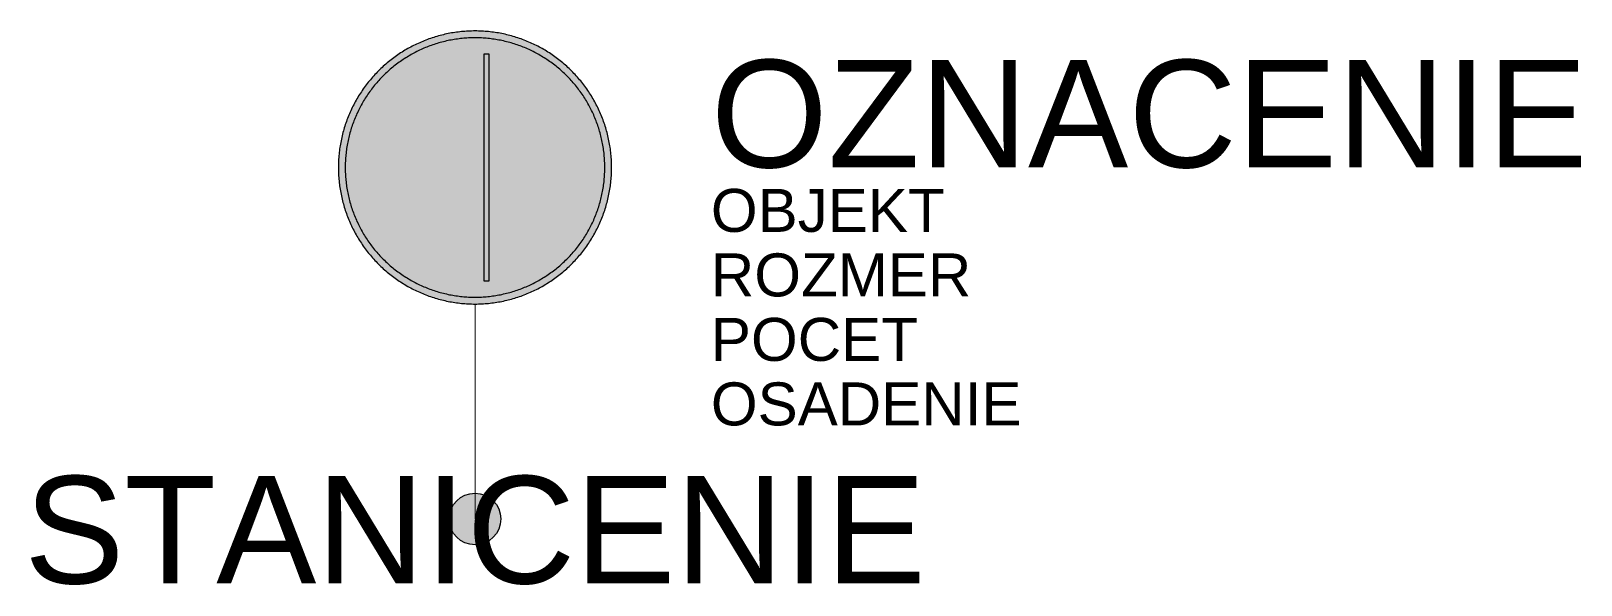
# Model space of a CAD drawing. Header units: metres. Extents: x -10.3 to 25.7, y -1.5 to 11.3.
import ezdxf
from ezdxf.enums import TextEntityAlignment as Align

# ---------------------------------------------------------------- set-up
doc = ezdxf.new("R2010")
doc.units = ezdxf.units.M
doc.layers.get('Defpoints').update_dxf_attribs({"color": 140, "lineweight": 5})
doc.styles.get("Standard").update_dxf_attribs({"font": 'arial.ttf'})

msp = doc.modelspace()

# ---------------------------------------------------------------- hatches: boundary and pattern name
at = {"true_color": 0xf1efea}
for points in [[(3.175, 8.175), (3.175, 8.214), (3.174, 8.254), (3.173, 8.293), (3.171, 8.332), (3.169, 8.372), (3.166, 8.411), (3.163, 8.45), (3.159, 8.489), (3.155, 8.528), (3.151, 8.566), (3.146, 8.605), (3.14, 8.644), (3.134, 8.682), (3.128, 8.721), (3.121, 8.759), (3.113, 8.797), (3.106, 8.835), (3.097, 8.873), (3.088, 8.911), (3.079, 8.949), (3.07, 8.986), (3.059, 9.024), (3.049, 9.061), (3.038, 9.098), (3.026, 9.135), (3.014, 9.172), (3.002, 9.209), (2.989, 9.245), (2.976, 9.282), (2.962, 9.318), (2.948, 9.354), (2.933, 9.39), (2.918, 9.426), (2.903, 9.461), (2.887, 9.496), (2.871, 9.532), (2.854, 9.567), (2.837, 9.601), (2.819, 9.636), (2.801, 9.67), (2.783, 9.704), (2.764, 9.738), (2.744, 9.772), (2.725, 9.805), (2.704, 9.838), (2.684, 9.871), (2.663, 9.904), (2.642, 9.936), (2.62, 9.969), (2.598, 10.001), (2.575, 10.032), (2.552, 10.064), (2.529, 10.095), (2.505, 10.126), (2.481, 10.157), (2.456, 10.187), (2.431, 10.217), (2.406, 10.247), (2.38, 10.277), (2.354, 10.306), (2.327, 10.335), (2.3, 10.364), (2.273, 10.392), (2.245, 10.42), (2.217, 10.448), (2.189, 10.475), (2.16, 10.502), (2.131, 10.529), (2.102, 10.555), (2.072, 10.581), (2.042, 10.606), (2.012, 10.631), (1.982, 10.655), (1.951, 10.68), (1.92, 10.703), (1.889, 10.727), (1.857, 10.75), (1.826, 10.773), (1.794, 10.795), (1.762, 10.816), (1.729, 10.838), (1.696, 10.859), (1.663, 10.879), (1.63, 10.9), (1.597, 10.919), (1.563, 10.939), (1.529, 10.957), (1.495, 10.976), (1.461, 10.994), (1.426, 11.012), (1.392, 11.029), (1.357, 11.046), (1.322, 11.062), (1.286, 11.078), (1.251, 11.093), (1.215, 11.108), (1.179, 11.123), (1.143, 11.137), (1.107, 11.151), (1.071, 11.164), (1.034, 11.177), (0.997, 11.189), (0.96, 11.201), (0.923, 11.213), (0.886, 11.224), (0.849, 11.234), (0.811, 11.245), (0.774, 11.254), (0.736, 11.263), (0.698, 11.272), (0.66, 11.281), (0.622, 11.288), (0.584, 11.296), (0.546, 11.303), (0.507, 11.309), (0.469, 11.315), (0.43, 11.321), (0.392, 11.326), (0.353, 11.33), (0.314, 11.334), (0.275, 11.338), (0.236, 11.341), (0.197, 11.344), (0.157, 11.346), (0.118, 11.348), (0.079, 11.349), (0.039, 11.35), (0, 11.35), (-0.039, 11.35), (-0.079, 11.349), (-0.118, 11.348), (-0.157, 11.346), (-0.197, 11.344), (-0.236, 11.341), (-0.275, 11.338), (-0.314, 11.334), (-0.353, 11.33), (-0.392, 11.326), (-0.43, 11.321), (-0.469, 11.315), (-0.507, 11.309), (-0.546, 11.303), (-0.584, 11.296), (-0.622, 11.288), (-0.66, 11.281), (-0.698, 11.272), (-0.736, 11.263), (-0.774, 11.254), (-0.812, 11.245), (-0.849, 11.234), (-0.886, 11.224), (-0.923, 11.213), (-0.96, 11.201), (-0.997, 11.189), (-1.034, 11.177), (-1.071, 11.164), (-1.107, 11.151), (-1.143, 11.137), (-1.179, 11.123), (-1.215, 11.108), (-1.251, 11.093), (-1.286, 11.078), (-1.322, 11.062), (-1.357, 11.046), (-1.392, 11.029), (-1.426, 11.012), (-1.461, 10.994), (-1.495, 10.976), (-1.529, 10.957), (-1.563, 10.939), (-1.597, 10.919), (-1.63, 10.9), (-1.663, 10.879), (-1.696, 10.859), (-1.729, 10.838), (-1.762, 10.816), (-1.794, 10.795), (-1.826, 10.773), (-1.857, 10.75), (-1.889, 10.727), (-1.92, 10.703), (-1.951, 10.68), (-1.982, 10.655), (-2.012, 10.631), (-2.042, 10.606), (-2.072, 10.581), (-2.102, 10.555), (-2.131, 10.529), (-2.16, 10.502), (-2.189, 10.475), (-2.217, 10.448), (-2.245, 10.42), (-2.273, 10.392), (-2.3, 10.364), (-2.327, 10.335), (-2.354, 10.306), (-2.38, 10.277), (-2.406, 10.247), (-2.431, 10.217), (-2.456, 10.187), (-2.481, 10.157), (-2.505, 10.126), (-2.529, 10.095), (-2.552, 10.064), (-2.575, 10.032), (-2.598, 10.001), (-2.62, 9.969), (-2.642, 9.936), (-2.663, 9.904), (-2.684, 9.871), (-2.704, 9.838), (-2.725, 9.805), (-2.744, 9.772), (-2.764, 9.738), (-2.783, 9.704), (-2.801, 9.67), (-2.819, 9.636), (-2.837, 9.601), (-2.854, 9.567), (-2.871, 9.532), (-2.887, 9.496), (-2.903, 9.461), (-2.918, 9.426), (-2.933, 9.39), (-2.948, 9.354), (-2.962, 9.318), (-2.976, 9.282), (-2.989, 9.245), (-3.002, 9.209), (-3.014, 9.172), (-3.026, 9.135), (-3.038, 9.098), (-3.049, 9.061), (-3.059, 9.024), (-3.07, 8.986), (-3.079, 8.949), (-3.088, 8.911), (-3.097, 8.873), (-3.106, 8.835), (-3.113, 8.797), (-3.121, 8.759), (-3.128, 8.721), (-3.134, 8.682), (-3.14, 8.644), (-3.146, 8.605), (-3.151, 8.566), (-3.155, 8.528), (-3.159, 8.489), (-3.163, 8.45), (-3.166, 8.411), (-3.169, 8.372), (-3.171, 8.332), (-3.173, 8.293), (-3.174, 8.254), (-3.175, 8.214), (-3.175, 8.175), (-3.175, 8.136), (-3.174, 8.096), (-3.173, 8.057), (-3.171, 8.018), (-3.169, 7.978), (-3.166, 7.939), (-3.163, 7.9), (-3.159, 7.861), (-3.155, 7.822), (-3.151, 7.783), (-3.146, 7.745), (-3.14, 7.706), (-3.134, 7.668), (-3.128, 7.629), (-3.121, 7.591), (-3.113, 7.553), (-3.106, 7.515), (-3.097, 7.477), (-3.088, 7.439), (-3.079, 7.401), (-3.07, 7.363), (-3.059, 7.326), (-3.049, 7.289), (-3.038, 7.252), (-3.026, 7.215), (-3.014, 7.178), (-3.002, 7.141), (-2.989, 7.104), (-2.976, 7.068), (-2.962, 7.032), (-2.948, 6.996), (-2.933, 6.96), (-2.918, 6.924), (-2.903, 6.889), (-2.887, 6.853), (-2.871, 6.818), (-2.854, 6.783), (-2.837, 6.749), (-2.819, 6.714), (-2.801, 6.68), (-2.783, 6.646), (-2.764, 6.612), (-2.744, 6.578), (-2.725, 6.545), (-2.704, 6.512), (-2.684, 6.479), (-2.663, 6.446), (-2.642, 6.413), (-2.62, 6.381), (-2.598, 6.349), (-2.575, 6.317), (-2.552, 6.286), (-2.529, 6.255), (-2.505, 6.224), (-2.481, 6.193), (-2.456, 6.163), (-2.431, 6.133), (-2.406, 6.103), (-2.38, 6.073), (-2.354, 6.044), (-2.327, 6.015), (-2.3, 5.986), (-2.273, 5.958), (-2.245, 5.93), (-2.217, 5.902), (-2.189, 5.875), (-2.16, 5.848), (-2.131, 5.821), (-2.102, 5.795), (-2.072, 5.769), (-2.042, 5.744), (-2.012, 5.719), (-1.982, 5.694), (-1.951, 5.67), (-1.92, 5.646), (-1.889, 5.623), (-1.857, 5.6), (-1.826, 5.577), (-1.794, 5.555), (-1.762, 5.533), (-1.729, 5.512), (-1.696, 5.491), (-1.663, 5.471), (-1.63, 5.45), (-1.597, 5.431), (-1.563, 5.411), (-1.529, 5.392), (-1.495, 5.374), (-1.461, 5.356), (-1.426, 5.338), (-1.392, 5.321), (-1.357, 5.304), (-1.322, 5.288), (-1.286, 5.272), (-1.251, 5.257), (-1.215, 5.242), (-1.179, 5.227), (-1.143, 5.213), (-1.107, 5.199), (-1.071, 5.186), (-1.034, 5.173), (-0.997, 5.161), (-0.96, 5.149), (-0.923, 5.137), (-0.886, 5.126), (-0.849, 5.116), (-0.812, 5.105), (-0.774, 5.096), (-0.736, 5.086), (-0.698, 5.078), (-0.66, 5.069), (-0.622, 5.062), (-0.584, 5.054), (-0.546, 5.047), (-0.507, 5.041), (-0.469, 5.035), (-0.43, 5.029), (-0.392, 5.024), (-0.353, 5.02), (-0.314, 5.015), (-0.275, 5.012), (-0.236, 5.009), (-0.197, 5.006), (-0.157, 5.004), (-0.118, 5.002), (-0.079, 5.001), (-0.039, 5), (0, 5), (0.039, 5), (0.079, 5.001), (0.118, 5.002), (0.157, 5.004), (0.197, 5.006), (0.236, 5.009), (0.275, 5.012), (0.314, 5.015), (0.353, 5.02), (0.392, 5.024), (0.43, 5.029), (0.469, 5.035), (0.507, 5.041), (0.546, 5.047), (0.584, 5.054), (0.622, 5.062), (0.66, 5.069), (0.698, 5.078), (0.736, 5.086), (0.774, 5.096), (0.811, 5.105), (0.849, 5.116), (0.886, 5.126), (0.923, 5.137), (0.96, 5.149), (0.997, 5.161), (1.034, 5.173), (1.071, 5.186), (1.107, 5.199), (1.143, 5.213), (1.179, 5.227), (1.215, 5.242), (1.251, 5.257), (1.286, 5.272), (1.322, 5.288), (1.357, 5.304), (1.392, 5.321), (1.426, 5.338), (1.461, 5.356), (1.495, 5.374), (1.529, 5.392), (1.563, 5.411), (1.597, 5.431), (1.63, 5.45), (1.663, 5.471), (1.696, 5.491), (1.729, 5.512), (1.762, 5.533), (1.794, 5.555), (1.826, 5.577), (1.857, 5.6), (1.889, 5.623), (1.92, 5.646), (1.951, 5.67), (1.982, 5.694), (2.012, 5.719), (2.042, 5.744), (2.072, 5.769), (2.102, 5.795), (2.131, 5.821), (2.16, 5.848), (2.189, 5.875), (2.217, 5.902), (2.245, 5.93), (2.273, 5.958), (2.3, 5.986), (2.327, 6.015), (2.354, 6.044), (2.38, 6.073), (2.406, 6.103), (2.431, 6.133), (2.456, 6.163), (2.481, 6.193), (2.505, 6.224), (2.529, 6.255), (2.552, 6.286), (2.575, 6.317), (2.598, 6.349), (2.62, 6.381), (2.642, 6.413), (2.663, 6.446), (2.684, 6.479), (2.704, 6.512), (2.725, 6.545), (2.744, 6.578), (2.764, 6.612), (2.783, 6.646), (2.801, 6.68), (2.819, 6.714), (2.837, 6.749), (2.854, 6.783), (2.871, 6.818), (2.887, 6.853), (2.903, 6.889), (2.918, 6.924), (2.933, 6.96), (2.948, 6.996), (2.962, 7.032), (2.976, 7.068), (2.989, 7.104), (3.002, 7.141), (3.014, 7.178), (3.026, 7.215), (3.038, 7.252), (3.049, 7.289), (3.059, 7.326), (3.07, 7.363), (3.079, 7.401), (3.088, 7.439), (3.097, 7.477), (3.106, 7.515), (3.113, 7.553), (3.121, 7.591), (3.128, 7.629), (3.134, 7.668), (3.14, 7.706), (3.146, 7.745), (3.151, 7.783), (3.155, 7.822), (3.159, 7.861), (3.163, 7.9), (3.166, 7.939), (3.169, 7.978), (3.171, 8.018), (3.173, 8.057), (3.174, 8.096), (3.175, 8.136), (3.175, 8.175)], [(0.212, 10.821), (0.318, 10.821), (0.318, 5.529), (0.212, 5.529)]]:
    msp.add_hatch(color=7, dxfattribs=at).paths.add_polyline_path(points)
at = {"true_color": 0x9b9b9b}
msp.add_hatch(color=253, dxfattribs=at).paths.add_polyline_path([(3.016, 8.175), (3.016, 8.212), (3.015, 8.25), (3.014, 8.287), (3.013, 8.325), (3.01, 8.362), (3.008, 8.399), (3.005, 8.436), (3.001, 8.473), (2.998, 8.51), (2.993, 8.547), (2.988, 8.584), (2.983, 8.62), (2.978, 8.657), (2.971, 8.693), (2.965, 8.73), (2.958, 8.766), (2.95, 8.802), (2.942, 8.838), (2.934, 8.874), (2.925, 8.91), (2.916, 8.946), (2.906, 8.981), (2.896, 9.017), (2.886, 9.052), (2.875, 9.087), (2.864, 9.122), (2.852, 9.157), (2.84, 9.192), (2.827, 9.227), (2.814, 9.261), (2.801, 9.295), (2.787, 9.329), (2.772, 9.363), (2.758, 9.397), (2.743, 9.43), (2.727, 9.464), (2.711, 9.497), (2.695, 9.53), (2.678, 9.563), (2.661, 9.595), (2.643, 9.628), (2.625, 9.66), (2.607, 9.692), (2.588, 9.724), (2.569, 9.755), (2.55, 9.786), (2.53, 9.818), (2.51, 9.848), (2.489, 9.879), (2.468, 9.909), (2.446, 9.94), (2.424, 9.969), (2.402, 9.999), (2.38, 10.029), (2.357, 10.058), (2.333, 10.087), (2.309, 10.115), (2.285, 10.143), (2.261, 10.172), (2.236, 10.199), (2.211, 10.227), (2.185, 10.254), (2.159, 10.281), (2.133, 10.308), (2.106, 10.334), (2.079, 10.36), (2.052, 10.386), (2.024, 10.411), (1.997, 10.436), (1.969, 10.46), (1.94, 10.484), (1.912, 10.508), (1.883, 10.532), (1.854, 10.555), (1.824, 10.577), (1.795, 10.599), (1.765, 10.621), (1.734, 10.643), (1.704, 10.664), (1.673, 10.684), (1.643, 10.705), (1.611, 10.725), (1.58, 10.744), (1.549, 10.763), (1.517, 10.782), (1.485, 10.8), (1.453, 10.818), (1.42, 10.836), (1.388, 10.853), (1.355, 10.87), (1.322, 10.886), (1.289, 10.902), (1.255, 10.918), (1.222, 10.933), (1.188, 10.947), (1.154, 10.962), (1.12, 10.975), (1.086, 10.989), (1.052, 11.002), (1.017, 11.015), (0.982, 11.027), (0.947, 11.039), (0.912, 11.05), (0.877, 11.061), (0.842, 11.071), (0.807, 11.081), (0.771, 11.091), (0.735, 11.1), (0.699, 11.109), (0.663, 11.117), (0.627, 11.125), (0.591, 11.133), (0.555, 11.14), (0.518, 11.146), (0.482, 11.152), (0.445, 11.158), (0.409, 11.163), (0.372, 11.168), (0.335, 11.173), (0.298, 11.176), (0.261, 11.18), (0.224, 11.183), (0.187, 11.185), (0.15, 11.188), (0.112, 11.189), (0.075, 11.19), (0.038, 11.191), (0, 11.191), (-0.037, 11.191), (-0.075, 11.19), (-0.112, 11.189), (-0.15, 11.188), (-0.187, 11.185), (-0.224, 11.183), (-0.261, 11.18), (-0.298, 11.176), (-0.335, 11.173), (-0.372, 11.168), (-0.409, 11.163), (-0.445, 11.158), (-0.482, 11.152), (-0.519, 11.146), (-0.555, 11.14), (-0.591, 11.133), (-0.627, 11.125), (-0.663, 11.117), (-0.699, 11.109), (-0.735, 11.1), (-0.771, 11.091), (-0.806, 11.081), (-0.842, 11.071), (-0.877, 11.061), (-0.912, 11.05), (-0.947, 11.039), (-0.982, 11.027), (-1.017, 11.015), (-1.052, 11.002), (-1.086, 10.989), (-1.12, 10.975), (-1.154, 10.962), (-1.188, 10.947), (-1.222, 10.933), (-1.255, 10.918), (-1.289, 10.902), (-1.322, 10.886), (-1.355, 10.87), (-1.388, 10.853), (-1.42, 10.836), (-1.453, 10.818), (-1.485, 10.8), (-1.517, 10.782), (-1.549, 10.763), (-1.58, 10.744), (-1.611, 10.725), (-1.643, 10.705), (-1.673, 10.684), (-1.704, 10.664), (-1.734, 10.643), (-1.765, 10.621), (-1.794, 10.599), (-1.824, 10.577), (-1.854, 10.555), (-1.883, 10.532), (-1.912, 10.508), (-1.94, 10.484), (-1.969, 10.46), (-1.997, 10.436), (-2.024, 10.411), (-2.052, 10.386), (-2.079, 10.36), (-2.106, 10.334), (-2.133, 10.308), (-2.159, 10.281), (-2.185, 10.254), (-2.211, 10.227), (-2.236, 10.199), (-2.261, 10.172), (-2.285, 10.143), (-2.309, 10.115), (-2.333, 10.087), (-2.357, 10.058), (-2.38, 10.029), (-2.402, 9.999), (-2.424, 9.969), (-2.446, 9.94), (-2.468, 9.909), (-2.489, 9.879), (-2.509, 9.848), (-2.53, 9.818), (-2.55, 9.786), (-2.569, 9.755), (-2.588, 9.724), (-2.607, 9.692), (-2.625, 9.66), (-2.643, 9.628), (-2.661, 9.595), (-2.678, 9.563), (-2.695, 9.53), (-2.711, 9.497), (-2.727, 9.464), (-2.743, 9.43), (-2.758, 9.397), (-2.772, 9.363), (-2.787, 9.329), (-2.8, 9.295), (-2.814, 9.261), (-2.827, 9.227), (-2.84, 9.192), (-2.852, 9.157), (-2.864, 9.122), (-2.875, 9.087), (-2.886, 9.052), (-2.896, 9.017), (-2.906, 8.981), (-2.916, 8.946), (-2.925, 8.91), (-2.934, 8.874), (-2.942, 8.838), (-2.95, 8.802), (-2.958, 8.766), (-2.965, 8.73), (-2.971, 8.693), (-2.978, 8.657), (-2.983, 8.62), (-2.988, 8.584), (-2.993, 8.547), (-2.998, 8.51), (-3.002, 8.473), (-3.005, 8.436), (-3.008, 8.399), (-3.01, 8.362), (-3.013, 8.325), (-3.014, 8.287), (-3.015, 8.25), (-3.016, 8.212), (-3.016, 8.175), (-3.016, 8.137), (-3.015, 8.1), (-3.014, 8.063), (-3.013, 8.025), (-3.01, 7.988), (-3.008, 7.951), (-3.005, 7.914), (-3.002, 7.877), (-2.998, 7.84), (-2.993, 7.803), (-2.988, 7.766), (-2.983, 7.73), (-2.978, 7.693), (-2.971, 7.656), (-2.965, 7.62), (-2.958, 7.584), (-2.95, 7.548), (-2.942, 7.512), (-2.934, 7.476), (-2.925, 7.44), (-2.916, 7.404), (-2.906, 7.368), (-2.896, 7.333), (-2.886, 7.298), (-2.875, 7.263), (-2.864, 7.228), (-2.852, 7.193), (-2.84, 7.158), (-2.827, 7.123), (-2.814, 7.089), (-2.8, 7.055), (-2.787, 7.021), (-2.772, 6.987), (-2.758, 6.953), (-2.743, 6.919), (-2.727, 6.886), (-2.711, 6.853), (-2.695, 6.82), (-2.678, 6.787), (-2.661, 6.755), (-2.643, 6.722), (-2.625, 6.69), (-2.607, 6.658), (-2.588, 6.626), (-2.569, 6.595), (-2.55, 6.563), (-2.53, 6.532), (-2.509, 6.502), (-2.489, 6.471), (-2.468, 6.44), (-2.446, 6.41), (-2.424, 6.38), (-2.402, 6.351), (-2.38, 6.321), (-2.357, 6.292), (-2.333, 6.263), (-2.309, 6.235), (-2.285, 6.206), (-2.261, 6.178), (-2.236, 6.151), (-2.211, 6.123), (-2.185, 6.096), (-2.159, 6.069), (-2.133, 6.042), (-2.106, 6.016), (-2.079, 5.99), (-2.052, 5.964), (-2.024, 5.939), (-1.997, 5.914), (-1.969, 5.89), (-1.94, 5.865), (-1.912, 5.842), (-1.883, 5.818), (-1.854, 5.795), (-1.824, 5.773), (-1.794, 5.751), (-1.765, 5.729), (-1.734, 5.707), (-1.704, 5.686), (-1.673, 5.665), (-1.643, 5.645), (-1.611, 5.625), (-1.58, 5.606), (-1.549, 5.587), (-1.517, 5.568), (-1.485, 5.549), (-1.453, 5.532), (-1.42, 5.514), (-1.388, 5.497), (-1.355, 5.48), (-1.322, 5.464), (-1.289, 5.448), (-1.255, 5.432), (-1.222, 5.417), (-1.188, 5.403), (-1.154, 5.388), (-1.12, 5.374), (-1.086, 5.361), (-1.052, 5.348), (-1.017, 5.335), (-0.982, 5.323), (-0.947, 5.311), (-0.912, 5.3), (-0.877, 5.289), (-0.842, 5.279), (-0.806, 5.269), (-0.771, 5.259), (-0.735, 5.25), (-0.699, 5.241), (-0.663, 5.233), (-0.627, 5.225), (-0.591, 5.217), (-0.555, 5.21), (-0.519, 5.204), (-0.482, 5.197), (-0.445, 5.192), (-0.409, 5.187), (-0.372, 5.182), (-0.335, 5.177), (-0.298, 5.174), (-0.261, 5.17), (-0.224, 5.167), (-0.187, 5.165), (-0.15, 5.162), (-0.112, 5.161), (-0.075, 5.16), (-0.037, 5.159), (0, 5.159), (0.038, 5.159), (0.075, 5.16), (0.112, 5.161), (0.15, 5.162), (0.187, 5.165), (0.224, 5.167), (0.261, 5.17), (0.298, 5.174), (0.335, 5.177), (0.372, 5.182), (0.409, 5.187), (0.445, 5.192), (0.482, 5.197), (0.518, 5.204), (0.555, 5.21), (0.591, 5.217), (0.627, 5.225), (0.663, 5.233), (0.699, 5.241), (0.735, 5.25), (0.771, 5.259), (0.807, 5.269), (0.842, 5.279), (0.877, 5.289), (0.912, 5.3), (0.947, 5.311), (0.982, 5.323), (1.017, 5.335), (1.052, 5.348), (1.086, 5.361), (1.12, 5.374), (1.154, 5.388), (1.188, 5.403), (1.222, 5.417), (1.255, 5.432), (1.289, 5.448), (1.322, 5.464), (1.355, 5.48), (1.388, 5.497), (1.42, 5.514), (1.453, 5.532), (1.485, 5.549), (1.517, 5.568), (1.549, 5.587), (1.58, 5.606), (1.611, 5.625), (1.643, 5.645), (1.673, 5.665), (1.704, 5.686), (1.734, 5.707), (1.765, 5.729), (1.795, 5.751), (1.824, 5.773), (1.854, 5.795), (1.883, 5.818), (1.912, 5.842), (1.94, 5.865), (1.969, 5.89), (1.997, 5.914), (2.024, 5.939), (2.052, 5.964), (2.079, 5.99), (2.106, 6.016), (2.133, 6.042), (2.159, 6.069), (2.185, 6.096), (2.211, 6.123), (2.236, 6.151), (2.261, 6.178), (2.285, 6.206), (2.309, 6.235), (2.333, 6.263), (2.357, 6.292), (2.38, 6.321), (2.402, 6.351), (2.424, 6.38), (2.446, 6.41), (2.468, 6.44), (2.489, 6.471), (2.51, 6.502), (2.53, 6.532), (2.55, 6.563), (2.569, 6.595), (2.588, 6.626), (2.607, 6.658), (2.625, 6.69), (2.643, 6.722), (2.661, 6.755), (2.678, 6.787), (2.695, 6.82), (2.711, 6.853), (2.727, 6.886), (2.743, 6.919), (2.758, 6.953), (2.772, 6.987), (2.787, 7.021), (2.801, 7.055), (2.814, 7.089), (2.827, 7.123), (2.84, 7.158), (2.852, 7.193), (2.864, 7.228), (2.875, 7.263), (2.886, 7.298), (2.896, 7.333), (2.906, 7.368), (2.916, 7.404), (2.925, 7.44), (2.934, 7.476), (2.942, 7.512), (2.95, 7.548), (2.958, 7.584), (2.965, 7.62), (2.971, 7.656), (2.978, 7.693), (2.983, 7.73), (2.988, 7.766), (2.993, 7.803), (2.998, 7.84), (3.001, 7.877), (3.005, 7.914), (3.008, 7.951), (3.01, 7.988), (3.013, 8.025), (3.014, 8.063), (3.015, 8.1), (3.016, 8.137), (3.016, 8.175)])
at = {"true_color": 0xf1efea}
h = msp.add_hatch(color=7, dxfattribs=at)
h.paths.add_polyline_path([(0.979, 7.593), (1.138, 7.593), (1.138, 7.037), (1.138, 7.035), (1.138, 7.033), (1.137, 7.031), (1.137, 7.029), (1.137, 7.027), (1.137, 7.025), (1.136, 7.023), (1.136, 7.021), (1.136, 7.019), (1.135, 7.017), (1.135, 7.015), (1.134, 7.014), (1.134, 7.012), (1.133, 7.01), (1.132, 7.008), (1.131, 7.006), (1.131, 7.005), (1.13, 7.003), (1.129, 7.001), (1.128, 6.999), (1.127, 6.998), (1.126, 6.996), (1.125, 6.994), (1.124, 6.993), (1.123, 6.991), (1.122, 6.99), (1.121, 6.988), (1.12, 6.987), (1.118, 6.985), (1.117, 6.984), (1.116, 6.982), (1.114, 6.981), (1.113, 6.98), (1.112, 6.979), (1.11, 6.977), (1.109, 6.976), (1.107, 6.975), (1.106, 6.974), (1.104, 6.973), (1.103, 6.971), (1.101, 6.97), (1.099, 6.969), (1.098, 6.968), (1.096, 6.967), (1.094, 6.967), (1.093, 6.966), (1.091, 6.965), (1.089, 6.964), (1.087, 6.963), (1.086, 6.963), (1.084, 6.962), (1.082, 6.961), (1.08, 6.961), (1.078, 6.96), (1.076, 6.96), (1.074, 6.959), (1.072, 6.959), (1.07, 6.959), (1.068, 6.958), (1.066, 6.958), (1.064, 6.958), (1.062, 6.958), (1.06, 6.958), (1.058, 6.958), (1.056, 6.958), (1.054, 6.958), (1.052, 6.958), (1.05, 6.958), (1.048, 6.958), (1.046, 6.959), (1.044, 6.959), (1.042, 6.959), (1.04, 6.96), (1.038, 6.96), (1.037, 6.961), (1.035, 6.961), (1.033, 6.962), (1.031, 6.963), (1.029, 6.963), (1.027, 6.964), (1.026, 6.965), (1.024, 6.966), (1.022, 6.967), (1.02, 6.967), (1.019, 6.968), (1.017, 6.969), (1.016, 6.97), (1.014, 6.971), (1.012, 6.973), (1.011, 6.974), (1.009, 6.975), (1.008, 6.976), (1.006, 6.977), (1.005, 6.979), (1.004, 6.98), (1.002, 6.981), (1.001, 6.982), (1, 6.984), (0.998, 6.985), (0.997, 6.987), (0.996, 6.988), (0.995, 6.99), (0.994, 6.991), (0.993, 6.993), (0.991, 6.994), (0.99, 6.996), (0.989, 6.998), (0.989, 6.999), (0.988, 7.001), (0.987, 7.003), (0.986, 7.005), (0.985, 7.006), (0.984, 7.008), (0.984, 7.01), (0.983, 7.012), (0.983, 7.014), (0.982, 7.015), (0.981, 7.017), (0.981, 7.019), (0.981, 7.021), (0.98, 7.023), (0.98, 7.025), (0.98, 7.027), (0.979, 7.029), (0.979, 7.031), (0.979, 7.033), (0.979, 7.035), (0.979, 7.037)])
h.paths.add_polyline_path([(1.191, 7.593), (1.349, 7.593), (1.349, 6.879), (1.349, 6.876), (1.349, 6.874), (1.349, 6.872), (1.349, 6.87), (1.349, 6.868), (1.348, 6.866), (1.348, 6.864), (1.348, 6.862), (1.347, 6.861), (1.347, 6.859), (1.346, 6.857), (1.346, 6.855), (1.345, 6.853), (1.345, 6.851), (1.344, 6.849), (1.343, 6.848), (1.342, 6.846), (1.342, 6.844), (1.341, 6.842), (1.34, 6.841), (1.339, 6.839), (1.338, 6.837), (1.337, 6.836), (1.336, 6.834), (1.335, 6.833), (1.334, 6.831), (1.332, 6.829), (1.331, 6.828), (1.33, 6.827), (1.329, 6.825), (1.327, 6.824), (1.326, 6.822), (1.325, 6.821), (1.323, 6.82), (1.322, 6.819), (1.32, 6.817), (1.319, 6.816), (1.318, 6.815), (1.316, 6.814), (1.314, 6.813), (1.313, 6.812), (1.311, 6.811), (1.31, 6.81), (1.308, 6.809), (1.306, 6.808), (1.304, 6.807), (1.303, 6.806), (1.301, 6.805), (1.299, 6.805), (1.297, 6.804), (1.295, 6.803), (1.294, 6.803), (1.292, 6.802), (1.29, 6.802), (1.288, 6.801), (1.286, 6.801), (1.284, 6.8), (1.282, 6.8), (1.28, 6.8), (1.278, 6.8), (1.276, 6.799), (1.274, 6.799), (1.272, 6.799), (1.27, 6.799), (1.268, 6.799), (1.266, 6.799), (1.264, 6.799), (1.262, 6.8), (1.26, 6.8), (1.258, 6.8), (1.256, 6.8), (1.254, 6.801), (1.252, 6.801), (1.25, 6.802), (1.248, 6.802), (1.246, 6.803), (1.245, 6.803), (1.243, 6.804), (1.241, 6.805), (1.239, 6.805), (1.237, 6.806), (1.236, 6.807), (1.234, 6.808), (1.232, 6.809), (1.23, 6.81), (1.229, 6.811), (1.227, 6.812), (1.226, 6.813), (1.224, 6.814), (1.222, 6.815), (1.221, 6.816), (1.22, 6.817), (1.218, 6.819), (1.217, 6.82), (1.215, 6.821), (1.214, 6.822), (1.213, 6.824), (1.211, 6.825), (1.21, 6.827), (1.209, 6.828), (1.208, 6.829), (1.206, 6.831), (1.205, 6.833), (1.204, 6.834), (1.203, 6.836), (1.202, 6.837), (1.201, 6.839), (1.2, 6.841), (1.199, 6.842), (1.198, 6.844), (1.198, 6.846), (1.197, 6.848), (1.196, 6.849), (1.195, 6.851), (1.195, 6.853), (1.194, 6.855), (1.194, 6.857), (1.193, 6.859), (1.193, 6.861), (1.192, 6.862), (1.192, 6.864), (1.192, 6.866), (1.191, 6.868), (1.191, 6.87), (1.191, 6.872), (1.191, 6.874), (1.191, 6.876), (1.191, 6.878)], flags=16)
edge = h.paths.add_edge_path(flags=16)
edge.add_line((0.635, 7.646), (0.637, 7.655))
edge.add_line((0.637, 7.655), (0.638, 7.665))
edge.add_line((0.638, 7.665), (0.64, 7.674))
edge.add_line((0.64, 7.674), (0.641, 7.684))
edge.add_line((0.641, 7.684), (0.643, 7.693))
edge.add_line((0.643, 7.693), (0.645, 7.702))
edge.add_line((0.645, 7.702), (0.647, 7.712))
edge.add_line((0.647, 7.712), (0.649, 7.721))
edge.add_line((0.649, 7.721), (0.651, 7.73))
edge.add_line((0.651, 7.73), (0.653, 7.74))
edge.add_line((0.653, 7.74), (0.656, 7.749))
edge.add_line((0.656, 7.749), (0.658, 7.758))
edge.add_line((0.658, 7.758), (0.661, 7.768))
edge.add_line((0.661, 7.768), (0.663, 7.777))
edge.add_line((0.663, 7.777), (0.666, 7.786))
edge.add_line((0.666, 7.786), (0.668, 7.795))
edge.add_line((0.668, 7.795), (0.671, 7.804))
edge.add_line((0.671, 7.804), (0.674, 7.813))
edge.add_line((0.674, 7.813), (0.677, 7.822))
edge.add_line((0.677, 7.822), (0.68, 7.831))
edge.add_line((0.68, 7.831), (0.683, 7.84))
edge.add_line((0.683, 7.84), (0.686, 7.849))
edge.add_line((0.686, 7.849), (0.69, 7.858))
edge.add_line((0.69, 7.858), (0.693, 7.867))
edge.add_line((0.693, 7.867), (0.696, 7.876))
edge.add_line((0.696, 7.876), (0.7, 7.885))
edge.add_line((0.7, 7.885), (0.703, 7.894))
edge.add_line((0.703, 7.894), (0.707, 7.902))
edge.add_line((0.707, 7.902), (0.711, 7.911))
edge.add_line((0.711, 7.911), (0.715, 7.92))
edge.add_line((0.715, 7.92), (0.718, 7.929))
edge.add_line((0.718, 7.929), (0.722, 7.937))
edge.add_line((0.722, 7.937), (0.727, 7.946))
edge.add_line((0.727, 7.946), (0.731, 7.954))
edge.add_line((0.731, 7.954), (0.735, 7.963))
edge.add_line((0.735, 7.963), (0.739, 7.971))
edge.add_line((0.739, 7.971), (0.743, 7.98))
edge.add_line((0.743, 7.98), (0.748, 7.988))
edge.add_line((0.748, 7.988), (0.752, 7.997))
edge.add_line((0.752, 7.997), (0.757, 8.005))
edge.add_line((0.757, 8.005), (0.762, 8.013))
edge.add_line((0.762, 8.013), (0.766, 8.022))
edge.add_line((0.766, 8.022), (0.771, 8.03))
edge.add_line((0.771, 8.03), (0.776, 8.038))
edge.add_line((0.776, 8.038), (0.781, 8.046))
edge.add_line((0.781, 8.046), (0.786, 8.054))
edge.add_line((0.786, 8.054), (0.791, 8.062))
edge.add_line((0.791, 8.062), (0.796, 8.07))
edge.add_line((0.796, 8.07), (0.801, 8.078))
edge.add_line((0.801, 8.078), (0.807, 8.086))
edge.add_line((0.807, 8.086), (0.812, 8.094))
edge.add_line((0.812, 8.094), (0.817, 8.102))
edge.add_line((0.817, 8.102), (0.823, 8.11))
edge.add_line((0.823, 8.11), (0.829, 8.117))
edge.add_line((0.829, 8.117), (0.834, 8.125))
edge.add_line((0.834, 8.125), (0.84, 8.133))
edge.add_line((0.84, 8.133), (0.846, 8.14))
edge.add_line((0.846, 8.14), (0.852, 8.148))
edge.add_line((0.852, 8.148), (0.858, 8.155))
edge.add_line((0.858, 8.155), (0.864, 8.163))
edge.add_line((0.864, 8.163), (0.87, 8.17))
edge.add_line((0.87, 8.17), (0.876, 8.178))
edge.add_line((0.876, 8.178), (0.882, 8.185))
edge.add_line((0.882, 8.185), (0.888, 8.192))
edge.add_line((0.888, 8.192), (0.888, 8.192))
edge.add_line((0.888, 8.192), (0.886, 8.195))
edge.add_line((0.886, 8.195), (0.883, 8.199))
edge.add_line((0.883, 8.199), (0.88, 8.202))
edge.add_line((0.88, 8.202), (0.877, 8.205))
edge.add_line((0.877, 8.205), (0.875, 8.209))
edge.add_line((0.875, 8.209), (0.872, 8.212))
edge.add_line((0.872, 8.212), (0.869, 8.215))
edge.add_line((0.869, 8.215), (0.867, 8.219))
edge.add_line((0.867, 8.219), (0.864, 8.222))
edge.add_line((0.864, 8.222), (0.862, 8.226))
edge.add_line((0.862, 8.226), (0.859, 8.229))
edge.add_line((0.859, 8.229), (0.857, 8.232))
edge.add_line((0.857, 8.232), (0.855, 8.236))
edge.add_line((0.855, 8.236), (0.852, 8.24))
edge.add_line((0.852, 8.24), (0.85, 8.243))
edge.add_line((0.85, 8.243), (0.848, 8.247))
edge.add_line((0.848, 8.247), (0.846, 8.25))
edge.add_line((0.846, 8.25), (0.844, 8.254))
edge.add_line((0.844, 8.254), (0.841, 8.258))
edge.add_line((0.841, 8.258), (0.839, 8.261))
edge.add_line((0.839, 8.261), (0.837, 8.265))
edge.add_line((0.837, 8.265), (0.835, 8.269))
edge.add_line((0.835, 8.269), (0.834, 8.272))
edge.add_line((0.834, 8.272), (0.832, 8.276))
edge.add_line((0.832, 8.276), (0.83, 8.28))
edge.add_line((0.83, 8.28), (0.828, 8.284))
edge.add_line((0.828, 8.284), (0.826, 8.288))
edge.add_line((0.826, 8.288), (0.825, 8.292))
edge.add_line((0.825, 8.292), (0.823, 8.295))
edge.add_line((0.823, 8.295), (0.821, 8.299))
edge.add_line((0.821, 8.299), (0.82, 8.303))
edge.add_line((0.82, 8.303), (0.818, 8.307))
edge.add_line((0.818, 8.307), (0.817, 8.311))
edge.add_line((0.817, 8.311), (0.815, 8.315))
edge.add_line((0.815, 8.315), (0.814, 8.319))
edge.add_line((0.814, 8.319), (0.813, 8.323))
edge.add_line((0.813, 8.323), (0.811, 8.327))
edge.add_line((0.811, 8.327), (0.81, 8.331))
edge.add_line((0.81, 8.331), (0.809, 8.335))
edge.add_line((0.809, 8.335), (0.808, 8.339))
edge.add_line((0.808, 8.339), (0.807, 8.343))
edge.add_line((0.807, 8.343), (0.805, 8.347))
edge.add_line((0.805, 8.347), (0.804, 8.351))
edge.add_line((0.804, 8.351), (0.803, 8.355))
edge.add_line((0.803, 8.355), (0.802, 8.36))
edge.add_line((0.802, 8.36), (0.802, 8.364))
edge.add_line((0.802, 8.364), (0.801, 8.368))
edge.add_line((0.801, 8.368), (0.8, 8.372))
edge.add_line((0.8, 8.372), (0.799, 8.376))
edge.add_line((0.799, 8.376), (0.799, 8.38))
edge.add_line((0.799, 8.38), (0.798, 8.385))
edge.add_line((0.798, 8.385), (0.797, 8.389))
edge.add_line((0.797, 8.389), (0.797, 8.393))
edge.add_line((0.797, 8.393), (0.796, 8.397))
edge.add_line((0.796, 8.397), (0.796, 8.401))
edge.add_line((0.796, 8.401), (0.795, 8.406))
edge.add_line((0.795, 8.406), (0.795, 8.41))
edge.add_line((0.795, 8.41), (0.795, 8.414))
edge.add_line((0.795, 8.414), (0.794, 8.418))
edge.add_line((0.794, 8.418), (0.794, 8.422))
edge.add_line((0.794, 8.422), (0.794, 8.427))
edge.add_line((0.794, 8.427), (0.794, 8.431))
edge.add_line((0.794, 8.431), (0.794, 8.435))
edge.add_line((0.794, 8.435), (0.794, 8.44))
edge.add_line((0.794, 8.44), (0.794, 8.651))
edge.add_line((0.794, 8.651), (0.794, 8.661))
edge.add_line((0.794, 8.661), (0.794, 8.67))
edge.add_line((0.794, 8.67), (0.795, 8.68))
edge.add_line((0.795, 8.68), (0.796, 8.689))
edge.add_line((0.796, 8.689), (0.797, 8.698))
edge.add_line((0.797, 8.698), (0.798, 8.708))
edge.add_line((0.798, 8.708), (0.8, 8.717))
edge.add_line((0.8, 8.717), (0.801, 8.726))
edge.add_line((0.801, 8.726), (0.803, 8.735))
edge.add_line((0.803, 8.735), (0.805, 8.744))
edge.add_line((0.805, 8.744), (0.808, 8.753))
edge.add_line((0.808, 8.753), (0.81, 8.761))
edge.add_line((0.81, 8.761), (0.813, 8.77))
edge.add_line((0.813, 8.77), (0.816, 8.779))
edge.add_line((0.816, 8.779), (0.819, 8.787))
edge.add_line((0.819, 8.787), (0.823, 8.795))
edge.add_line((0.823, 8.795), (0.826, 8.804))
edge.add_line((0.826, 8.804), (0.83, 8.812))
edge.add_line((0.83, 8.812), (0.834, 8.82))
edge.add_line((0.834, 8.82), (0.838, 8.828))
edge.add_line((0.838, 8.828), (0.843, 8.836))
edge.add_line((0.843, 8.836), (0.847, 8.843))
edge.add_line((0.847, 8.843), (0.852, 8.851))
edge.add_line((0.852, 8.851), (0.857, 8.858))
edge.add_line((0.857, 8.858), (0.862, 8.866))
edge.add_line((0.862, 8.866), (0.867, 8.873))
edge.add_line((0.867, 8.873), (0.873, 8.88))
edge.add_line((0.873, 8.88), (0.878, 8.887))
edge.add_line((0.878, 8.887), (0.884, 8.894))
edge.add_line((0.884, 8.894), (0.89, 8.9))
edge.add_line((0.89, 8.9), (0.896, 8.907))
edge.add_line((0.896, 8.907), (0.902, 8.913))
edge.add_line((0.902, 8.913), (0.909, 8.919))
edge.add_line((0.909, 8.919), (0.915, 8.925))
edge.add_line((0.915, 8.925), (0.922, 8.931))
edge.add_line((0.922, 8.931), (0.929, 8.937))
edge.add_line((0.929, 8.937), (0.935, 8.943))
edge.add_line((0.935, 8.943), (0.943, 8.948))
edge.add_line((0.943, 8.948), (0.95, 8.953))
edge.add_line((0.95, 8.953), (0.957, 8.958))
edge.add_line((0.957, 8.958), (0.965, 8.963))
edge.add_line((0.965, 8.963), (0.972, 8.968))
edge.add_line((0.972, 8.968), (0.98, 8.973))
edge.add_line((0.98, 8.973), (0.988, 8.977))
edge.add_line((0.988, 8.977), (0.996, 8.981))
edge.add_line((0.996, 8.981), (1.004, 8.985))
edge.add_line((1.004, 8.985), (1.012, 8.989))
edge.add_line((1.012, 8.989), (1.02, 8.992))
edge.add_line((1.02, 8.992), (1.028, 8.996))
edge.add_line((1.028, 8.996), (1.037, 8.999))
edge.add_line((1.037, 8.999), (1.045, 9.002))
edge.add_line((1.045, 9.002), (1.054, 9.005))
edge.add_line((1.054, 9.005), (1.063, 9.008))
edge.add_line((1.063, 9.008), (1.072, 9.01))
edge.add_line((1.072, 9.01), (1.081, 9.012))
edge.add_line((1.081, 9.012), (1.09, 9.014))
edge.add_line((1.09, 9.014), (1.099, 9.016))
edge.add_line((1.099, 9.016), (1.108, 9.017))
edge.add_line((1.108, 9.017), (1.117, 9.019))
edge.add_line((1.117, 9.019), (1.126, 9.02))
edge.add_line((1.126, 9.02), (1.136, 9.021))
edge.add_line((1.136, 9.021), (1.145, 9.021))
edge.add_line((1.145, 9.021), (1.155, 9.022))
edge.add_line((1.155, 9.022), (1.164, 9.022))
edge.add_line((1.164, 9.022), (1.171, 9.022))
edge.add_line((1.171, 9.022), (1.177, 9.021))
edge.add_line((1.177, 9.021), (1.183, 9.021))
edge.add_line((1.183, 9.021), (1.19, 9.021))
edge.add_line((1.19, 9.021), (1.196, 9.02))
edge.add_line((1.196, 9.02), (1.203, 9.02))
edge.add_line((1.203, 9.02), (1.209, 9.019))
edge.add_line((1.209, 9.019), (1.215, 9.018))
edge.add_line((1.215, 9.018), (1.222, 9.017))
edge.add_line((1.222, 9.017), (1.228, 9.016))
edge.add_line((1.228, 9.016), (1.234, 9.015))
edge.add_line((1.234, 9.015), (1.24, 9.014))
edge.add_line((1.24, 9.014), (1.246, 9.012))
edge.add_line((1.246, 9.012), (1.253, 9.011))
edge.add_line((1.253, 9.011), (1.259, 9.009))
edge.add_line((1.259, 9.009), (1.265, 9.008))
edge.add_line((1.265, 9.008), (1.271, 9.006))
edge.add_line((1.271, 9.006), (1.277, 9.004))
edge.add_line((1.277, 9.004), (1.283, 9.002))
edge.add_line((1.283, 9.002), (1.289, 9))
edge.add_line((1.289, 9), (1.295, 8.998))
edge.add_line((1.295, 8.998), (1.3, 8.996))
edge.add_line((1.3, 8.996), (1.306, 8.993))
edge.add_line((1.306, 8.993), (1.312, 8.991))
edge.add_line((1.312, 8.991), (1.318, 8.988))
edge.add_line((1.318, 8.988), (1.323, 8.986))
edge.add_line((1.323, 8.986), (1.329, 8.983))
edge.add_line((1.329, 8.983), (1.335, 8.98))
edge.add_line((1.335, 8.98), (1.34, 8.977))
edge.add_line((1.34, 8.977), (1.346, 8.974))
edge.add_line((1.346, 8.974), (1.351, 8.971))
edge.add_line((1.351, 8.971), (1.356, 8.968))
edge.add_line((1.356, 8.968), (1.362, 8.965))
edge.add_line((1.362, 8.965), (1.367, 8.961))
edge.add_line((1.367, 8.961), (1.372, 8.958))
edge.add_line((1.372, 8.958), (1.377, 8.954))
edge.add_line((1.377, 8.954), (1.382, 8.951))
edge.add_line((1.382, 8.951), (1.387, 8.947))
edge.add_line((1.387, 8.947), (1.392, 8.943))
edge.add_line((1.392, 8.943), (1.397, 8.939))
edge.add_line((1.397, 8.939), (1.402, 8.935))
edge.add_line((1.402, 8.935), (1.407, 8.931))
edge.add_line((1.407, 8.931), (1.411, 8.927))
edge.add_line((1.411, 8.927), (1.416, 8.923))
edge.add_line((1.416, 8.923), (1.421, 8.918))
edge.add_line((1.421, 8.918), (1.425, 8.914))
edge.add_line((1.425, 8.914), (1.43, 8.91))
edge.add_line((1.43, 8.91), (1.434, 8.905))
edge.add_line((1.434, 8.905), (1.438, 8.9))
edge.add_line((1.438, 8.9), (1.442, 8.896))
edge.add_line((1.442, 8.896), (1.447, 8.891))
edge.add_line((1.447, 8.891), (1.451, 8.886))
edge.add_line((1.451, 8.886), (1.455, 8.881))
edge.add_line((1.455, 8.881), (1.458, 8.876))
edge.add_line((1.458, 8.876), (1.462, 8.871))
edge.add_line((1.462, 8.871), (1.466, 8.866))
edge.add_line((1.466, 8.866), (1.47, 8.861))
edge.add_line((1.47, 8.861), (1.473, 8.855))
edge.add_line((1.473, 8.855), (1.477, 8.85))
edge.add_line((1.477, 8.85), (1.48, 8.845))
edge.add_line((1.48, 8.845), (1.483, 8.839))
edge.add_line((1.483, 8.839), (1.487, 8.834))
edge.add_line((1.487, 8.834), (1.49, 8.828))
edge.add_line((1.49, 8.828), (1.493, 8.822))
edge.add_line((1.493, 8.822), (1.713, 8.4))
edge.add_line((1.713, 8.4), (1.713, 8.399))
edge.add_line((1.713, 8.399), (1.714, 8.398))
edge.add_line((1.714, 8.398), (1.714, 8.397))
edge.add_line((1.714, 8.397), (1.715, 8.396))
edge.add_line((1.715, 8.396), (1.715, 8.394))
edge.add_line((1.715, 8.394), (1.716, 8.393))
edge.add_line((1.716, 8.393), (1.716, 8.392))
edge.add_line((1.716, 8.392), (1.717, 8.391))
edge.add_line((1.717, 8.391), (1.717, 8.39))
edge.add_line((1.717, 8.39), (1.718, 8.389))
edge.add_line((1.718, 8.389), (1.718, 8.388))
edge.add_line((1.718, 8.388), (1.719, 8.387))
edge.add_line((1.719, 8.387), (1.719, 8.386))
edge.add_line((1.719, 8.386), (1.72, 8.385))
edge.add_line((1.72, 8.385), (1.72, 8.384))
edge.add_line((1.72, 8.384), (1.72, 8.382))
edge.add_line((1.72, 8.382), (1.721, 8.381))
edge.add_line((1.721, 8.381), (1.721, 8.38))
edge.add_line((1.721, 8.38), (1.722, 8.379))
edge.add_line((1.722, 8.379), (1.722, 8.378))
edge.add_line((1.722, 8.378), (1.722, 8.377))
edge.add_line((1.722, 8.377), (1.723, 8.376))
edge.add_line((1.723, 8.376), (1.723, 8.375))
edge.add_line((1.723, 8.375), (1.724, 8.373))
edge.add_line((1.724, 8.373), (1.724, 8.372))
edge.add_line((1.724, 8.372), (1.724, 8.371))
edge.add_line((1.724, 8.371), (1.724, 8.37))
edge.add_line((1.724, 8.37), (1.725, 8.369))
edge.add_line((1.725, 8.369), (1.725, 8.368))
edge.add_line((1.725, 8.368), (1.725, 8.367))
edge.add_line((1.725, 8.367), (1.726, 8.365))
edge.add_line((1.726, 8.365), (1.726, 8.364))
edge.add_line((1.726, 8.364), (1.726, 8.363))
edge.add_line((1.726, 8.363), (1.727, 8.362))
edge.add_line((1.727, 8.362), (1.727, 8.361))
edge.add_line((1.727, 8.361), (1.727, 8.36))
edge.add_line((1.727, 8.36), (1.727, 8.358))
edge.add_line((1.727, 8.358), (1.728, 8.357))
edge.add_line((1.728, 8.357), (1.728, 8.356))
edge.add_line((1.728, 8.356), (1.728, 8.355))
edge.add_line((1.728, 8.355), (1.728, 8.354))
edge.add_line((1.728, 8.354), (1.728, 8.353))
edge.add_line((1.728, 8.353), (1.729, 8.351))
edge.add_line((1.729, 8.351), (1.729, 8.35))
edge.add_line((1.729, 8.35), (1.729, 8.349))
edge.add_line((1.729, 8.349), (1.729, 8.348))
edge.add_line((1.729, 8.348), (1.729, 8.347))
edge.add_line((1.729, 8.347), (1.729, 8.346))
edge.add_line((1.729, 8.346), (1.73, 8.344))
edge.add_line((1.73, 8.344), (1.73, 8.343))
edge.add_line((1.73, 8.343), (1.73, 8.342))
edge.add_line((1.73, 8.342), (1.73, 8.341))
edge.add_line((1.73, 8.341), (1.73, 8.34))
edge.add_line((1.73, 8.34), (1.73, 8.338))
edge.add_line((1.73, 8.338), (1.73, 8.337))
edge.add_line((1.73, 8.337), (1.73, 8.336))
edge.add_line((1.73, 8.336), (1.73, 8.335))
edge.add_line((1.73, 8.335), (1.73, 8.334))
edge.add_line((1.73, 8.334), (1.73, 8.332))
edge.add_line((1.73, 8.332), (1.731, 8.331))
edge.add_line((1.731, 8.331), (1.731, 8.33))
edge.add_line((1.731, 8.33), (1.731, 8.329))
edge.add_line((1.731, 8.329), (1.731, 8.328))
edge.add_line((1.731, 8.328), (1.731, 8.327))
edge.add_line((1.731, 8.327), (1.731, 8.325))
edge.add_line((1.731, 8.325), (1.731, 8.323))
edge.add_line((1.731, 8.323), (1.73, 8.321))
edge.add_line((1.73, 8.321), (1.73, 8.319))
edge.add_line((1.73, 8.319), (1.73, 8.317))
edge.add_line((1.73, 8.317), (1.73, 8.315))
edge.add_line((1.73, 8.315), (1.73, 8.313))
edge.add_line((1.73, 8.313), (1.73, 8.311))
edge.add_line((1.73, 8.311), (1.73, 8.309))
edge.add_line((1.73, 8.309), (1.729, 8.307))
edge.add_line((1.729, 8.307), (1.729, 8.305))
edge.add_line((1.729, 8.305), (1.729, 8.303))
edge.add_line((1.729, 8.303), (1.729, 8.301))
edge.add_line((1.729, 8.301), (1.728, 8.299))
edge.add_line((1.728, 8.299), (1.728, 8.297))
edge.add_line((1.728, 8.297), (1.728, 8.296))
edge.add_line((1.728, 8.296), (1.727, 8.294))
edge.add_line((1.727, 8.294), (1.727, 8.292))
edge.add_line((1.727, 8.292), (1.726, 8.29))
edge.add_line((1.726, 8.29), (1.726, 8.288))
edge.add_line((1.726, 8.288), (1.725, 8.286))
edge.add_line((1.725, 8.286), (1.725, 8.284))
edge.add_line((1.725, 8.284), (1.724, 8.282))
edge.add_line((1.724, 8.282), (1.724, 8.281))
edge.add_line((1.724, 8.281), (1.723, 8.279))
edge.add_line((1.723, 8.279), (1.723, 8.277))
edge.add_line((1.723, 8.277), (1.722, 8.275))
edge.add_line((1.722, 8.275), (1.721, 8.273))
edge.add_line((1.721, 8.273), (1.721, 8.271))
edge.add_line((1.721, 8.271), (1.72, 8.27))
edge.add_line((1.72, 8.27), (1.719, 8.268))
edge.add_line((1.719, 8.268), (1.719, 8.266))
edge.add_line((1.719, 8.266), (1.718, 8.264))
edge.add_line((1.718, 8.264), (1.717, 8.263))
edge.add_line((1.717, 8.263), (1.716, 8.261))
edge.add_line((1.716, 8.261), (1.716, 8.259))
edge.add_line((1.716, 8.259), (1.715, 8.257))
edge.add_line((1.715, 8.257), (1.714, 8.256))
edge.add_line((1.714, 8.256), (1.713, 8.254))
edge.add_line((1.713, 8.254), (1.712, 8.252))
edge.add_line((1.712, 8.252), (1.711, 8.25))
edge.add_line((1.711, 8.25), (1.71, 8.249))
edge.add_line((1.71, 8.249), (1.709, 8.247))
edge.add_line((1.709, 8.247), (1.708, 8.245))
edge.add_line((1.708, 8.245), (1.707, 8.244))
edge.add_line((1.707, 8.244), (1.706, 8.242))
edge.add_line((1.706, 8.242), (1.705, 8.241))
edge.add_line((1.705, 8.241), (1.704, 8.239))
edge.add_line((1.704, 8.239), (1.703, 8.237))
edge.add_line((1.703, 8.237), (1.702, 8.236))
edge.add_line((1.702, 8.236), (1.701, 8.234))
edge.add_line((1.701, 8.234), (1.7, 8.233))
edge.add_line((1.7, 8.233), (1.699, 8.231))
edge.add_line((1.699, 8.231), (1.698, 8.23))
edge.add_line((1.698, 8.23), (1.696, 8.228))
edge.add_line((1.696, 8.228), (1.695, 8.226))
edge.add_line((1.695, 8.226), (1.694, 8.225))
edge.add_line((1.694, 8.225), (1.693, 8.223))
edge.add_line((1.693, 8.223), (1.691, 8.222))
edge.add_line((1.691, 8.222), (1.69, 8.221))
edge.add_line((1.69, 8.221), (1.689, 8.219))
edge.add_line((1.689, 8.219), (1.687, 8.218))
edge.add_line((1.687, 8.218), (1.686, 8.216))
edge.add_line((1.686, 8.216), (1.685, 8.215))
edge.add_line((1.685, 8.215), (1.903, 8.031))
edge.add_line((1.903, 8.031), (1.906, 8.029))
edge.add_line((1.906, 8.029), (1.908, 8.027))
edge.add_line((1.908, 8.027), (1.911, 8.025))
edge.add_line((1.911, 8.025), (1.913, 8.023))
edge.add_line((1.913, 8.023), (1.916, 8.021))
edge.add_line((1.916, 8.021), (1.918, 8.02))
edge.add_line((1.918, 8.02), (1.921, 8.018))
edge.add_line((1.921, 8.018), (1.923, 8.016))
edge.add_line((1.923, 8.016), (1.926, 8.014))
edge.add_line((1.926, 8.014), (1.929, 8.012))
edge.add_line((1.929, 8.012), (1.931, 8.011))
edge.add_line((1.931, 8.011), (1.934, 8.009))
edge.add_line((1.934, 8.009), (1.937, 8.007))
edge.add_line((1.937, 8.007), (1.939, 8.005))
edge.add_line((1.939, 8.005), (1.942, 8.004))
edge.add_line((1.942, 8.004), (1.945, 8.002))
edge.add_line((1.945, 8.002), (1.948, 8.001))
edge.add_line((1.948, 8.001), (1.95, 7.999))
edge.add_line((1.95, 7.999), (1.953, 7.998))
edge.add_line((1.953, 7.998), (1.956, 7.996))
edge.add_line((1.956, 7.996), (1.959, 7.995))
edge.add_line((1.959, 7.995), (1.962, 7.993))
edge.add_line((1.962, 7.993), (1.964, 7.992))
edge.add_line((1.964, 7.992), (1.967, 7.991))
edge.add_line((1.967, 7.991), (1.97, 7.989))
edge.add_line((1.97, 7.989), (1.973, 7.988))
edge.add_line((1.973, 7.988), (1.976, 7.987))
edge.add_line((1.976, 7.987), (1.979, 7.985))
edge.add_line((1.979, 7.985), (1.982, 7.984))
edge.add_line((1.982, 7.984), (1.985, 7.983))
edge.add_line((1.985, 7.983), (1.988, 7.982))
edge.add_line((1.988, 7.982), (1.991, 7.981))
edge.add_line((1.991, 7.981), (1.994, 7.98))
edge.add_line((1.994, 7.98), (1.997, 7.979))
edge.add_line((1.997, 7.979), (2, 7.978))
edge.add_line((2, 7.978), (2.003, 7.977))
edge.add_line((2.003, 7.977), (2.006, 7.976))
edge.add_line((2.006, 7.976), (2.009, 7.975))
edge.add_line((2.009, 7.975), (2.012, 7.974))
edge.add_line((2.012, 7.974), (2.015, 7.973))
edge.add_line((2.015, 7.973), (2.018, 7.972))
edge.add_line((2.018, 7.972), (2.021, 7.972))
edge.add_line((2.021, 7.972), (2.024, 7.971))
edge.add_line((2.024, 7.971), (2.027, 7.97))
edge.add_line((2.027, 7.97), (2.03, 7.97))
edge.add_line((2.03, 7.97), (2.033, 7.969))
edge.add_line((2.033, 7.969), (2.036, 7.968))
edge.add_line((2.036, 7.968), (2.039, 7.968))
edge.add_line((2.039, 7.968), (2.043, 7.967))
edge.add_line((2.043, 7.967), (2.046, 7.967))
edge.add_line((2.046, 7.967), (2.049, 7.966))
edge.add_line((2.049, 7.966), (2.052, 7.966))
edge.add_line((2.052, 7.966), (2.055, 7.965))
edge.add_line((2.055, 7.965), (2.058, 7.965))
edge.add_line((2.058, 7.965), (2.061, 7.965))
edge.add_line((2.061, 7.965), (2.065, 7.964))
edge.add_line((2.065, 7.964), (2.068, 7.964))
edge.add_line((2.068, 7.964), (2.071, 7.964))
edge.add_line((2.071, 7.964), (2.074, 7.964))
edge.add_line((2.074, 7.964), (2.077, 7.964))
edge.add_line((2.077, 7.964), (2.081, 7.963))
edge.add_line((2.081, 7.963), (2.084, 7.963))
edge.add_line((2.084, 7.963), (2.087, 7.963))
edge.add_line((2.087, 7.963), (2.09, 7.963))
edge.add_line((2.09, 7.963), (2.091, 7.963))
edge.add_line((2.091, 7.963), (2.093, 7.963))
edge.add_line((2.093, 7.963), (2.094, 7.963))
edge.add_line((2.094, 7.963), (2.095, 7.963))
edge.add_line((2.095, 7.963), (2.097, 7.963))
edge.add_line((2.097, 7.963), (2.098, 7.963))
edge.add_line((2.098, 7.963), (2.099, 7.963))
edge.add_line((2.099, 7.963), (2.1, 7.963))
edge.add_line((2.1, 7.963), (2.102, 7.963))
edge.add_line((2.102, 7.963), (2.103, 7.964))
edge.add_line((2.103, 7.964), (2.104, 7.964))
edge.add_line((2.104, 7.964), (2.105, 7.964))
edge.add_line((2.105, 7.964), (2.107, 7.964))
edge.add_line((2.107, 7.964), (2.108, 7.964))
edge.add_line((2.108, 7.964), (2.109, 7.964))
edge.add_line((2.109, 7.964), (2.11, 7.964))
edge.add_line((2.11, 7.964), (2.112, 7.964))
edge.add_line((2.112, 7.964), (2.113, 7.964))
edge.add_line((2.113, 7.964), (2.114, 7.964))
edge.add_line((2.114, 7.964), (2.116, 7.964))
edge.add_line((2.116, 7.964), (2.117, 7.964))
edge.add_line((2.117, 7.964), (2.118, 7.965))
edge.add_line((2.118, 7.965), (2.119, 7.965))
edge.add_line((2.119, 7.965), (2.121, 7.965))
edge.add_line((2.121, 7.965), (2.122, 7.965))
edge.add_line((2.122, 7.965), (2.123, 7.965))
edge.add_line((2.123, 7.965), (2.124, 7.965))
edge.add_line((2.124, 7.965), (2.126, 7.965))
edge.add_line((2.126, 7.965), (2.127, 7.966))
edge.add_line((2.127, 7.966), (2.128, 7.966))
edge.add_line((2.128, 7.966), (2.129, 7.966))
edge.add_line((2.129, 7.966), (2.131, 7.966))
edge.add_line((2.131, 7.966), (2.132, 7.966))
edge.add_line((2.132, 7.966), (2.133, 7.966))
edge.add_line((2.133, 7.966), (2.134, 7.967))
edge.add_line((2.134, 7.967), (2.136, 7.967))
edge.add_line((2.136, 7.967), (2.137, 7.967))
edge.add_line((2.137, 7.967), (2.138, 7.967))
edge.add_line((2.138, 7.967), (2.139, 7.967))
edge.add_line((2.139, 7.967), (2.141, 7.968))
edge.add_line((2.141, 7.968), (2.142, 7.968))
edge.add_line((2.142, 7.968), (2.143, 7.968))
edge.add_line((2.143, 7.968), (2.144, 7.968))
edge.add_line((2.144, 7.968), (2.146, 7.969))
edge.add_line((2.146, 7.969), (2.147, 7.969))
edge.add_line((2.147, 7.969), (2.148, 7.969))
edge.add_line((2.148, 7.969), (2.149, 7.969))
edge.add_line((2.149, 7.969), (2.151, 7.97))
edge.add_line((2.151, 7.97), (2.152, 7.97))
edge.add_line((2.152, 7.97), (2.153, 7.97))
edge.add_line((2.153, 7.97), (2.154, 7.97))
edge.add_line((2.154, 7.97), (2.155, 7.971))
edge.add_line((2.155, 7.971), (2.157, 7.971))
edge.add_line((2.157, 7.971), (2.158, 7.971))
edge.add_line((2.158, 7.971), (2.159, 7.972))
edge.add_line((2.159, 7.972), (2.16, 7.972))
edge.add_line((2.16, 7.972), (2.162, 7.972))
edge.add_line((2.162, 7.972), (2.163, 7.972))
edge.add_line((2.163, 7.972), (2.164, 7.973))
edge.add_line((2.164, 7.973), (2.165, 7.973))
edge.add_line((2.165, 7.973), (2.167, 7.973))
edge.add_line((2.167, 7.973), (2.168, 7.974))
edge.add_line((2.168, 7.974), (2.169, 7.974))
edge.add_line((2.169, 7.974), (2.17, 7.974))
edge.add_line((2.17, 7.974), (2.209, 7.986))
edge.add_line((2.209, 7.986), (2.21, 7.986))
edge.add_line((2.21, 7.986), (2.21, 7.986))
edge.add_line((2.21, 7.986), (2.211, 7.986))
edge.add_line((2.211, 7.986), (2.211, 7.986))
edge.add_line((2.211, 7.986), (2.212, 7.986))
edge.add_line((2.212, 7.986), (2.212, 7.986))
edge.add_line((2.212, 7.986), (2.212, 7.987))
edge.add_line((2.212, 7.987), (2.213, 7.987))
edge.add_line((2.213, 7.987), (2.213, 7.987))
edge.add_line((2.213, 7.987), (2.214, 7.987))
edge.add_line((2.214, 7.987), (2.214, 7.987))
edge.add_line((2.214, 7.987), (2.215, 7.987))
edge.add_line((2.215, 7.987), (2.215, 7.987))
edge.add_line((2.215, 7.987), (2.216, 7.987))
edge.add_line((2.216, 7.987), (2.216, 7.987))
edge.add_line((2.216, 7.987), (2.216, 7.987))
edge.add_line((2.216, 7.987), (2.217, 7.987))
edge.add_line((2.217, 7.987), (2.217, 7.988))
edge.add_line((2.217, 7.988), (2.218, 7.988))
edge.add_line((2.218, 7.988), (2.218, 7.988))
edge.add_line((2.218, 7.988), (2.219, 7.988))
edge.add_line((2.219, 7.988), (2.219, 7.988))
edge.add_line((2.219, 7.988), (2.22, 7.988))
edge.add_line((2.22, 7.988), (2.22, 7.988))
edge.add_line((2.22, 7.988), (2.221, 7.988))
edge.add_line((2.221, 7.988), (2.221, 7.988))
edge.add_line((2.221, 7.988), (2.221, 7.988))
edge.add_line((2.221, 7.988), (2.222, 7.988))
edge.add_line((2.222, 7.988), (2.222, 7.988))
edge.add_line((2.222, 7.988), (2.223, 7.989))
edge.add_line((2.223, 7.989), (2.223, 7.989))
edge.add_line((2.223, 7.989), (2.224, 7.989))
edge.add_line((2.224, 7.989), (2.224, 7.989))
edge.add_line((2.224, 7.989), (2.225, 7.989))
edge.add_line((2.225, 7.989), (2.225, 7.989))
edge.add_line((2.225, 7.989), (2.226, 7.989))
edge.add_line((2.226, 7.989), (2.226, 7.989))
edge.add_line((2.226, 7.989), (2.226, 7.989))
edge.add_line((2.226, 7.989), (2.227, 7.989))
edge.add_line((2.227, 7.989), (2.227, 7.989))
edge.add_line((2.227, 7.989), (2.228, 7.989))
edge.add_line((2.228, 7.989), (2.228, 7.989))
edge.add_line((2.228, 7.989), (2.229, 7.989))
edge.add_line((2.229, 7.989), (2.229, 7.989))
edge.add_line((2.229, 7.989), (2.23, 7.989))
edge.add_line((2.23, 7.989), (2.23, 7.989))
edge.add_line((2.23, 7.989), (2.231, 7.989))
edge.add_line((2.231, 7.989), (2.231, 7.989))
edge.add_line((2.231, 7.989), (2.231, 7.99))
edge.add_line((2.231, 7.99), (2.232, 7.99))
edge.add_line((2.232, 7.99), (2.232, 7.99))
edge.add_line((2.232, 7.99), (2.233, 7.99))
edge.add_line((2.233, 7.99), (2.233, 7.99))
edge.add_line((2.233, 7.99), (2.234, 7.99))
edge.add_line((2.234, 7.99), (2.234, 7.99))
edge.add_line((2.234, 7.99), (2.235, 7.99))
edge.add_line((2.235, 7.99), (2.235, 7.99))
edge.add_line((2.235, 7.99), (2.236, 7.99))
edge.add_line((2.236, 7.99), (2.236, 7.99))
edge.add_line((2.236, 7.99), (2.237, 7.99))
edge.add_line((2.237, 7.99), (2.237, 7.99))
edge.add_line((2.237, 7.99), (2.237, 7.99))
edge.add_line((2.237, 7.99), (2.238, 7.99))
edge.add_line((2.238, 7.99), (2.238, 7.99))
edge.add_line((2.238, 7.99), (2.24, 7.99))
edge.add_line((2.24, 7.99), (2.241, 7.99))
edge.add_line((2.241, 7.99), (2.243, 7.99))
edge.add_line((2.243, 7.99), (2.244, 7.99))
edge.add_line((2.244, 7.99), (2.246, 7.989))
edge.add_line((2.246, 7.989), (2.247, 7.989))
edge.add_line((2.247, 7.989), (2.249, 7.989))
edge.add_line((2.249, 7.989), (2.25, 7.989))
edge.add_line((2.25, 7.989), (2.252, 7.989))
edge.add_line((2.252, 7.989), (2.253, 7.989))
edge.add_line((2.253, 7.989), (2.255, 7.988))
edge.add_line((2.255, 7.988), (2.256, 7.988))
edge.add_line((2.256, 7.988), (2.257, 7.988))
edge.add_line((2.257, 7.988), (2.259, 7.988))
edge.add_line((2.259, 7.988), (2.26, 7.987))
edge.add_line((2.26, 7.987), (2.262, 7.987))
edge.add_line((2.262, 7.987), (2.263, 7.987))
edge.add_line((2.263, 7.987), (2.265, 7.987))
edge.add_line((2.265, 7.987), (2.266, 7.986))
edge.add_line((2.266, 7.986), (2.267, 7.986))
edge.add_line((2.267, 7.986), (2.269, 7.985))
edge.add_line((2.269, 7.985), (2.27, 7.985))
edge.add_line((2.27, 7.985), (2.271, 7.984))
edge.add_line((2.271, 7.984), (2.273, 7.984))
edge.add_line((2.273, 7.984), (2.274, 7.984))
edge.add_line((2.274, 7.984), (2.276, 7.983))
edge.add_line((2.276, 7.983), (2.277, 7.982))
edge.add_line((2.277, 7.982), (2.278, 7.982))
edge.add_line((2.278, 7.982), (2.28, 7.981))
edge.add_line((2.28, 7.981), (2.281, 7.981))
edge.add_line((2.281, 7.981), (2.282, 7.98))
edge.add_line((2.282, 7.98), (2.284, 7.98))
edge.add_line((2.284, 7.98), (2.285, 7.979))
edge.add_line((2.285, 7.979), (2.286, 7.978))
edge.add_line((2.286, 7.978), (2.287, 7.978))
edge.add_line((2.287, 7.978), (2.289, 7.977))
edge.add_line((2.289, 7.977), (2.29, 7.976))
edge.add_line((2.29, 7.976), (2.291, 7.976))
edge.add_line((2.291, 7.976), (2.292, 7.975))
edge.add_line((2.292, 7.975), (2.294, 7.974))
edge.add_line((2.294, 7.974), (2.295, 7.973))
edge.add_line((2.295, 7.973), (2.296, 7.973))
edge.add_line((2.296, 7.973), (2.297, 7.972))
edge.add_line((2.297, 7.972), (2.299, 7.971))
edge.add_line((2.299, 7.971), (2.3, 7.97))
edge.add_line((2.3, 7.97), (2.301, 7.969))
edge.add_line((2.301, 7.969), (2.302, 7.968))
edge.add_line((2.302, 7.968), (2.303, 7.967))
edge.add_line((2.303, 7.967), (2.304, 7.967))
edge.add_line((2.304, 7.967), (2.306, 7.966))
edge.add_line((2.306, 7.966), (2.307, 7.965))
edge.add_line((2.307, 7.965), (2.308, 7.964))
edge.add_line((2.308, 7.964), (2.309, 7.963))
edge.add_line((2.309, 7.963), (2.31, 7.962))
edge.add_line((2.31, 7.962), (2.311, 7.961))
edge.add_line((2.311, 7.961), (2.312, 7.96))
edge.add_line((2.312, 7.96), (2.313, 7.959))
edge.add_line((2.313, 7.959), (2.314, 7.958))
edge.add_line((2.314, 7.958), (2.315, 7.957))
edge.add_line((2.315, 7.957), (2.316, 7.956))
edge.add_line((2.316, 7.956), (2.317, 7.955))
edge.add_line((2.317, 7.955), (2.318, 7.953))
edge.add_line((2.318, 7.953), (2.319, 7.952))
edge.add_line((2.319, 7.952), (2.32, 7.951))
edge.add_line((2.32, 7.951), (2.595, 7.618))
edge.add_line((2.595, 7.618), (2.595, 7.616))
edge.add_line((2.595, 7.616), (2.596, 7.615))
edge.add_line((2.596, 7.615), (2.597, 7.614))
edge.add_line((2.597, 7.614), (2.598, 7.613))
edge.add_line((2.598, 7.613), (2.599, 7.612))
edge.add_line((2.599, 7.612), (2.6, 7.611))
edge.add_line((2.6, 7.611), (2.601, 7.61))
edge.add_line((2.601, 7.61), (2.601, 7.608))
edge.add_line((2.601, 7.608), (2.602, 7.607))
edge.add_line((2.602, 7.607), (2.603, 7.606))
edge.add_line((2.603, 7.606), (2.604, 7.605))
edge.add_line((2.604, 7.605), (2.605, 7.604))
edge.add_line((2.605, 7.604), (2.605, 7.602))
edge.add_line((2.605, 7.602), (2.606, 7.601))
edge.add_line((2.606, 7.601), (2.607, 7.6))
edge.add_line((2.607, 7.6), (2.607, 7.599))
edge.add_line((2.607, 7.599), (2.608, 7.598))
edge.add_line((2.608, 7.598), (2.609, 7.596))
edge.add_line((2.609, 7.596), (2.61, 7.595))
edge.add_line((2.61, 7.595), (2.61, 7.594))
edge.add_line((2.61, 7.594), (2.611, 7.592))
edge.add_line((2.611, 7.592), (2.611, 7.591))
edge.add_line((2.611, 7.591), (2.612, 7.59))
edge.add_line((2.612, 7.59), (2.613, 7.589))
edge.add_line((2.613, 7.589), (2.613, 7.587))
edge.add_line((2.613, 7.587), (2.614, 7.586))
edge.add_line((2.614, 7.586), (2.614, 7.585))
edge.add_line((2.614, 7.585), (2.615, 7.583))
edge.add_line((2.615, 7.583), (2.615, 7.582))
edge.add_line((2.615, 7.582), (2.616, 7.581))
edge.add_line((2.616, 7.581), (2.616, 7.58))
edge.add_line((2.616, 7.58), (2.617, 7.578))
edge.add_line((2.617, 7.578), (2.617, 7.577))
edge.add_line((2.617, 7.577), (2.618, 7.575))
edge.add_line((2.618, 7.575), (2.618, 7.574))
edge.add_line((2.618, 7.574), (2.619, 7.573))
edge.add_line((2.619, 7.573), (2.619, 7.571))
edge.add_line((2.619, 7.571), (2.62, 7.57))
edge.add_line((2.62, 7.57), (2.62, 7.569))
edge.add_line((2.62, 7.569), (2.62, 7.567))
edge.add_line((2.62, 7.567), (2.621, 7.566))
edge.add_line((2.621, 7.566), (2.621, 7.565))
edge.add_line((2.621, 7.565), (2.621, 7.563))
edge.add_line((2.621, 7.563), (2.622, 7.562))
edge.add_line((2.622, 7.562), (2.622, 7.56))
edge.add_line((2.622, 7.56), (2.622, 7.559))
edge.add_line((2.622, 7.559), (2.622, 7.558))
edge.add_line((2.622, 7.558), (2.623, 7.556))
edge.add_line((2.623, 7.556), (2.623, 7.555))
edge.add_line((2.623, 7.555), (2.623, 7.553))
edge.add_line((2.623, 7.553), (2.623, 7.552))
edge.add_line((2.623, 7.552), (2.624, 7.551))
edge.add_line((2.624, 7.551), (2.624, 7.549))
edge.add_line((2.624, 7.549), (2.624, 7.548))
edge.add_line((2.624, 7.548), (2.624, 7.546))
edge.add_line((2.624, 7.546), (2.624, 7.545))
edge.add_line((2.624, 7.545), (2.624, 7.544))
edge.add_line((2.624, 7.544), (2.624, 7.542))
edge.add_line((2.624, 7.542), (2.624, 7.541))
edge.add_line((2.624, 7.541), (2.625, 7.539))
edge.add_line((2.625, 7.539), (2.625, 7.538))
edge.add_line((2.625, 7.538), (2.625, 7.536))
edge.add_line((2.625, 7.536), (2.625, 7.535))
edge.add_line((2.625, 7.535), (2.625, 7.533))
edge.add_line((2.625, 7.533), (2.625, 7.532))
edge.add_line((2.625, 7.532), (2.625, 7.53))
edge.add_line((2.625, 7.53), (2.625, 7.528))
edge.add_line((2.625, 7.528), (2.624, 7.526))
edge.add_line((2.624, 7.526), (2.624, 7.525))
edge.add_line((2.624, 7.525), (2.624, 7.523))
edge.add_line((2.624, 7.523), (2.624, 7.521))
edge.add_line((2.624, 7.521), (2.624, 7.519))
edge.add_line((2.624, 7.519), (2.624, 7.517))
edge.add_line((2.624, 7.517), (2.623, 7.516))
edge.add_line((2.623, 7.516), (2.623, 7.514))
edge.add_line((2.623, 7.514), (2.623, 7.512))
edge.add_line((2.623, 7.512), (2.623, 7.51))
edge.add_line((2.623, 7.51), (2.622, 7.509))
edge.add_line((2.622, 7.509), (2.622, 7.507))
edge.add_line((2.622, 7.507), (2.622, 7.505))
edge.add_line((2.622, 7.505), (2.621, 7.503))
edge.add_line((2.621, 7.503), (2.621, 7.502))
edge.add_line((2.621, 7.502), (2.62, 7.5))
edge.add_line((2.62, 7.5), (2.62, 7.498))
edge.add_line((2.62, 7.498), (2.619, 7.496))
edge.add_line((2.619, 7.496), (2.619, 7.495))
edge.add_line((2.619, 7.495), (2.618, 7.493))
edge.add_line((2.618, 7.493), (2.618, 7.491))
edge.add_line((2.618, 7.491), (2.617, 7.49))
edge.add_line((2.617, 7.49), (2.617, 7.488))
edge.add_line((2.617, 7.488), (2.616, 7.486))
edge.add_line((2.616, 7.486), (2.615, 7.485))
edge.add_line((2.615, 7.485), (2.615, 7.483))
edge.add_line((2.615, 7.483), (2.614, 7.481))
edge.add_line((2.614, 7.481), (2.613, 7.48))
edge.add_line((2.613, 7.48), (2.613, 7.478))
edge.add_line((2.613, 7.478), (2.612, 7.477))
edge.add_line((2.612, 7.477), (2.611, 7.475))
edge.add_line((2.611, 7.475), (2.61, 7.473))
edge.add_line((2.61, 7.473), (2.609, 7.472))
edge.add_line((2.609, 7.472), (2.609, 7.47))
edge.add_line((2.609, 7.47), (2.608, 7.469))
edge.add_line((2.608, 7.469), (2.607, 7.467))
edge.add_line((2.607, 7.467), (2.606, 7.466))
edge.add_line((2.606, 7.466), (2.605, 7.464))
edge.add_line((2.605, 7.464), (2.604, 7.463))
edge.add_line((2.604, 7.463), (2.603, 7.461))
edge.add_line((2.603, 7.461), (2.602, 7.46))
edge.add_line((2.602, 7.46), (2.601, 7.458))
edge.add_line((2.601, 7.458), (2.6, 7.457))
edge.add_line((2.6, 7.457), (2.599, 7.455))
edge.add_line((2.599, 7.455), (2.598, 7.454))
edge.add_line((2.598, 7.454), (2.597, 7.452))
edge.add_line((2.597, 7.452), (2.596, 7.451))
edge.add_line((2.596, 7.451), (2.595, 7.45))
edge.add_line((2.595, 7.45), (2.594, 7.448))
edge.add_line((2.594, 7.448), (2.592, 7.447))
edge.add_line((2.592, 7.447), (2.591, 7.446))
edge.add_line((2.591, 7.446), (2.59, 7.444))
edge.add_line((2.59, 7.444), (2.589, 7.443))
edge.add_line((2.589, 7.443), (2.588, 7.442))
edge.add_line((2.588, 7.442), (2.586, 7.44))
edge.add_line((2.586, 7.44), (2.585, 7.439))
edge.add_line((2.585, 7.439), (2.584, 7.438))
edge.add_line((2.584, 7.438), (2.583, 7.437))
edge.add_line((2.583, 7.437), (2.581, 7.435))
edge.add_line((2.581, 7.435), (2.58, 7.434))
edge.add_line((2.58, 7.434), (2.578, 7.433))
edge.add_line((2.578, 7.433), (2.328, 7.725))
edge.add_line((2.328, 7.725), (2.408, 7.328))
edge.add_line((2.408, 7.328), (2.306, 7.313))
edge.add_line((2.306, 7.313), (2.367, 6.929))
edge.add_line((2.367, 6.929), (2.367, 6.928))
edge.add_line((2.367, 6.928), (2.367, 6.928))
edge.add_line((2.367, 6.928), (2.367, 6.928))
edge.add_line((2.367, 6.928), (2.367, 6.927))
edge.add_line((2.367, 6.927), (2.367, 6.927))
edge.add_line((2.367, 6.927), (2.367, 6.927))
edge.add_line((2.367, 6.927), (2.368, 6.926))
edge.add_line((2.368, 6.926), (2.368, 6.926))
edge.add_line((2.368, 6.926), (2.368, 6.926))
edge.add_line((2.368, 6.926), (2.368, 6.925))
edge.add_line((2.368, 6.925), (2.368, 6.925))
edge.add_line((2.368, 6.925), (2.368, 6.925))
edge.add_line((2.368, 6.925), (2.368, 6.924))
edge.add_line((2.368, 6.924), (2.368, 6.924))
edge.add_line((2.368, 6.924), (2.368, 6.924))
edge.add_line((2.368, 6.924), (2.368, 6.923))
edge.add_line((2.368, 6.923), (2.368, 6.923))
edge.add_line((2.368, 6.923), (2.368, 6.923))
edge.add_line((2.368, 6.923), (2.368, 6.922))
edge.add_line((2.368, 6.922), (2.368, 6.922))
edge.add_line((2.368, 6.922), (2.368, 6.922))
edge.add_line((2.368, 6.922), (2.368, 6.921))
edge.add_line((2.368, 6.921), (2.368, 6.921))
edge.add_line((2.368, 6.921), (2.368, 6.921))
edge.add_line((2.368, 6.921), (2.368, 6.92))
edge.add_line((2.368, 6.92), (2.368, 6.92))
edge.add_line((2.368, 6.92), (2.368, 6.92))
edge.add_line((2.368, 6.92), (2.368, 6.919))
edge.add_line((2.368, 6.919), (2.368, 6.919))
edge.add_line((2.368, 6.919), (2.368, 6.919))
edge.add_line((2.368, 6.919), (2.368, 6.918))
edge.add_line((2.368, 6.918), (2.368, 6.918))
edge.add_line((2.368, 6.918), (2.368, 6.917))
edge.add_line((2.368, 6.917), (2.368, 6.915))
edge.add_line((2.368, 6.915), (2.368, 6.913))
edge.add_line((2.368, 6.913), (2.368, 6.911))
edge.add_line((2.368, 6.911), (2.367, 6.91))
edge.add_line((2.367, 6.91), (2.367, 6.908))
edge.add_line((2.367, 6.908), (2.367, 6.906))
edge.add_line((2.367, 6.906), (2.367, 6.905))
edge.add_line((2.367, 6.905), (2.366, 6.903))
edge.add_line((2.366, 6.903), (2.366, 6.902))
edge.add_line((2.366, 6.902), (2.365, 6.9))
edge.add_line((2.365, 6.9), (2.365, 6.899))
edge.add_line((2.365, 6.899), (2.365, 6.897))
edge.add_line((2.365, 6.897), (2.364, 6.895))
edge.add_line((2.364, 6.895), (2.363, 6.894))
edge.add_line((2.363, 6.894), (2.363, 6.892))
edge.add_line((2.363, 6.892), (2.362, 6.891))
edge.add_line((2.362, 6.891), (2.362, 6.89))
edge.add_line((2.362, 6.89), (2.361, 6.888))
edge.add_line((2.361, 6.888), (2.36, 6.887))
edge.add_line((2.36, 6.887), (2.359, 6.885))
edge.add_line((2.359, 6.885), (2.358, 6.884))
edge.add_line((2.358, 6.884), (2.358, 6.883))
edge.add_line((2.358, 6.883), (2.357, 6.881))
edge.add_line((2.357, 6.881), (2.356, 6.88))
edge.add_line((2.356, 6.88), (2.355, 6.879))
edge.add_line((2.355, 6.879), (2.354, 6.877))
edge.add_line((2.354, 6.877), (2.353, 6.876))
edge.add_line((2.353, 6.876), (2.352, 6.875))
edge.add_line((2.352, 6.875), (2.351, 6.874))
edge.add_line((2.351, 6.874), (2.35, 6.873))
edge.add_line((2.35, 6.873), (2.349, 6.871))
edge.add_line((2.349, 6.871), (2.348, 6.87))
edge.add_line((2.348, 6.87), (2.346, 6.869))
edge.add_line((2.346, 6.869), (2.345, 6.868))
edge.add_line((2.345, 6.868), (2.344, 6.867))
edge.add_line((2.344, 6.867), (2.343, 6.866))
edge.add_line((2.343, 6.866), (2.341, 6.865))
edge.add_line((2.341, 6.865), (2.34, 6.864))
edge.add_line((2.34, 6.864), (2.339, 6.863))
edge.add_line((2.339, 6.863), (2.338, 6.862))
edge.add_line((2.338, 6.862), (2.336, 6.862))
edge.add_line((2.336, 6.862), (2.335, 6.861))
edge.add_line((2.335, 6.861), (2.333, 6.86))
edge.add_line((2.333, 6.86), (2.332, 6.859))
edge.add_line((2.332, 6.859), (2.331, 6.859))
edge.add_line((2.331, 6.859), (2.329, 6.858))
edge.add_line((2.329, 6.858), (2.328, 6.857))
edge.add_line((2.328, 6.857), (2.326, 6.857))
edge.add_line((2.326, 6.857), (2.325, 6.856))
edge.add_line((2.325, 6.856), (2.323, 6.856))
edge.add_line((2.323, 6.856), (2.322, 6.855))
edge.add_line((2.322, 6.855), (2.32, 6.855))
edge.add_line((2.32, 6.855), (2.318, 6.854))
edge.add_line((2.318, 6.854), (2.317, 6.854))
edge.add_line((2.317, 6.854), (2.315, 6.853))
edge.add_line((2.315, 6.853), (2.314, 6.853))
edge.add_line((2.314, 6.853), (2.312, 6.853))
edge.add_line((2.312, 6.853), (2.31, 6.853))
edge.add_line((2.31, 6.853), (2.309, 6.852))
edge.add_line((2.309, 6.852), (2.307, 6.852))
edge.add_line((2.307, 6.852), (2.305, 6.852))
edge.add_line((2.305, 6.852), (2.304, 6.852))
edge.add_line((2.304, 6.852), (2.302, 6.852))
edge.add_line((2.302, 6.852), (2.3, 6.852))
edge.add_line((2.3, 6.852), (2.299, 6.852))
edge.add_line((2.299, 6.852), (2.297, 6.852))
edge.add_line((2.297, 6.852), (2.296, 6.852))
edge.add_line((2.296, 6.852), (2.295, 6.852))
edge.add_line((2.295, 6.852), (2.293, 6.853))
edge.add_line((2.293, 6.853), (2.292, 6.853))
edge.add_line((2.292, 6.853), (2.29, 6.853))
edge.add_line((2.29, 6.853), (2.289, 6.853))
edge.add_line((2.289, 6.853), (2.287, 6.854))
edge.add_line((2.287, 6.854), (2.286, 6.854))
edge.add_line((2.286, 6.854), (2.285, 6.854))
edge.add_line((2.285, 6.854), (2.283, 6.855))
edge.add_line((2.283, 6.855), (2.282, 6.855))
edge.add_line((2.282, 6.855), (2.281, 6.856))
edge.add_line((2.281, 6.856), (2.279, 6.856))
edge.add_line((2.279, 6.856), (2.278, 6.857))
edge.add_line((2.278, 6.857), (2.277, 6.857))
edge.add_line((2.277, 6.857), (2.275, 6.858))
edge.add_line((2.275, 6.858), (2.274, 6.858))
edge.add_line((2.274, 6.858), (2.273, 6.859))
edge.add_line((2.273, 6.859), (2.271, 6.859))
edge.add_line((2.271, 6.859), (2.27, 6.86))
edge.add_line((2.27, 6.86), (2.269, 6.861))
edge.add_line((2.269, 6.861), (2.268, 6.861))
edge.add_line((2.268, 6.861), (2.267, 6.862))
edge.add_line((2.267, 6.862), (2.265, 6.863))
edge.add_line((2.265, 6.863), (2.264, 6.864))
edge.add_line((2.264, 6.864), (2.263, 6.865))
edge.add_line((2.263, 6.865), (2.262, 6.865))
edge.add_line((2.262, 6.865), (2.261, 6.866))
edge.add_line((2.261, 6.866), (2.26, 6.867))
edge.add_line((2.26, 6.867), (2.259, 6.868))
edge.add_line((2.259, 6.868), (2.258, 6.869))
edge.add_line((2.258, 6.869), (2.257, 6.87))
edge.add_line((2.257, 6.87), (2.256, 6.871))
edge.add_line((2.256, 6.871), (2.255, 6.872))
edge.add_line((2.255, 6.872), (2.254, 6.873))
edge.add_line((2.254, 6.873), (2.253, 6.874))
edge.add_line((2.253, 6.874), (2.252, 6.875))
edge.add_line((2.252, 6.875), (2.251, 6.876))
edge.add_line((2.251, 6.876), (2.25, 6.877))
edge.add_line((2.25, 6.877), (2.249, 6.878))
edge.add_line((2.249, 6.878), (2.248, 6.879))
edge.add_line((2.248, 6.879), (2.248, 6.881))
edge.add_line((2.248, 6.881), (2.247, 6.882))
edge.add_line((2.247, 6.882), (2.246, 6.883))
edge.add_line((2.246, 6.883), (2.245, 6.884))
edge.add_line((2.245, 6.884), (2.244, 6.885))
edge.add_line((2.244, 6.885), (2.244, 6.887))
edge.add_line((2.244, 6.887), (2.243, 6.888))
edge.add_line((2.243, 6.888), (2.242, 6.889))
edge.add_line((2.242, 6.889), (2.242, 6.89))
edge.add_line((2.242, 6.89), (2.241, 6.892))
edge.add_line((2.241, 6.892), (2.241, 6.893))
edge.add_line((2.241, 6.893), (2.24, 6.894))
edge.add_line((2.24, 6.894), (2.24, 6.896))
edge.add_line((2.24, 6.896), (2.239, 6.897))
edge.add_line((2.239, 6.897), (2.239, 6.898))
edge.add_line((2.239, 6.898), (2.238, 6.9))
edge.add_line((2.238, 6.9), (2.238, 6.901))
edge.add_line((2.238, 6.901), (2.238, 6.903))
edge.add_line((2.238, 6.903), (2.237, 6.904))
edge.add_line((2.237, 6.904), (2.237, 6.906))
edge.add_line((2.237, 6.906), (2.162, 7.292))
edge.add_line((2.162, 7.292), (2.076, 7.279))
edge.add_line((2.076, 7.279), (2.037, 6.859))
edge.add_line((2.037, 6.859), (2.037, 6.858))
edge.add_line((2.037, 6.858), (2.037, 6.856))
edge.add_line((2.037, 6.856), (2.036, 6.854))
edge.add_line((2.036, 6.854), (2.036, 6.853))
edge.add_line((2.036, 6.853), (2.036, 6.851))
edge.add_line((2.036, 6.851), (2.035, 6.85))
edge.add_line((2.035, 6.85), (2.035, 6.848))
edge.add_line((2.035, 6.848), (2.035, 6.847))
edge.add_line((2.035, 6.847), (2.034, 6.845))
edge.add_line((2.034, 6.845), (2.034, 6.844))
edge.add_line((2.034, 6.844), (2.033, 6.842))
edge.add_line((2.033, 6.842), (2.033, 6.841))
edge.add_line((2.033, 6.841), (2.032, 6.84))
edge.add_line((2.032, 6.84), (2.032, 6.838))
edge.add_line((2.032, 6.838), (2.031, 6.837))
edge.add_line((2.031, 6.837), (2.03, 6.835))
edge.add_line((2.03, 6.835), (2.03, 6.834))
edge.add_line((2.03, 6.834), (2.029, 6.833))
edge.add_line((2.029, 6.833), (2.028, 6.831))
edge.add_line((2.028, 6.831), (2.027, 6.83))
edge.add_line((2.027, 6.83), (2.026, 6.829))
edge.add_line((2.026, 6.829), (2.026, 6.828))
edge.add_line((2.026, 6.828), (2.025, 6.826))
edge.add_line((2.025, 6.826), (2.024, 6.825))
edge.add_line((2.024, 6.825), (2.023, 6.824))
edge.add_line((2.023, 6.824), (2.022, 6.823))
edge.add_line((2.022, 6.823), (2.021, 6.822))
edge.add_line((2.021, 6.822), (2.02, 6.821))
edge.add_line((2.02, 6.821), (2.019, 6.82))
edge.add_line((2.019, 6.82), (2.018, 6.818))
edge.add_line((2.018, 6.818), (2.017, 6.817))
edge.add_line((2.017, 6.817), (2.016, 6.816))
edge.add_line((2.016, 6.816), (2.015, 6.815))
edge.add_line((2.015, 6.815), (2.013, 6.814))
edge.add_line((2.013, 6.814), (2.012, 6.813))
edge.add_line((2.012, 6.813), (2.011, 6.813))
edge.add_line((2.011, 6.813), (2.01, 6.812))
edge.add_line((2.01, 6.812), (2.009, 6.811))
edge.add_line((2.009, 6.811), (2.007, 6.81))
edge.add_line((2.007, 6.81), (2.006, 6.809))
edge.add_line((2.006, 6.809), (2.005, 6.808))
edge.add_line((2.005, 6.808), (2.004, 6.808))
edge.add_line((2.004, 6.808), (2.002, 6.807))
edge.add_line((2.002, 6.807), (2.001, 6.806))
edge.add_line((2.001, 6.806), (2, 6.806))
edge.add_line((2, 6.806), (1.998, 6.805))
edge.add_line((1.998, 6.805), (1.997, 6.804))
edge.add_line((1.997, 6.804), (1.995, 6.804))
edge.add_line((1.995, 6.804), (1.994, 6.803))
edge.add_line((1.994, 6.803), (1.993, 6.803))
edge.add_line((1.993, 6.803), (1.991, 6.802))
edge.add_line((1.991, 6.802), (1.99, 6.802))
edge.add_line((1.99, 6.802), (1.988, 6.801))
edge.add_line((1.988, 6.801), (1.987, 6.801))
edge.add_line((1.987, 6.801), (1.985, 6.801))
edge.add_line((1.985, 6.801), (1.984, 6.8))
edge.add_line((1.984, 6.8), (1.982, 6.8))
edge.add_line((1.982, 6.8), (1.981, 6.8))
edge.add_line((1.981, 6.8), (1.979, 6.8))
edge.add_line((1.979, 6.8), (1.977, 6.799))
edge.add_line((1.977, 6.799), (1.976, 6.799))
edge.add_line((1.976, 6.799), (1.974, 6.799))
edge.add_line((1.974, 6.799), (1.973, 6.799))
edge.add_line((1.973, 6.799), (1.971, 6.799))
edge.add_line((1.971, 6.799), (1.969, 6.799))
edge.add_line((1.969, 6.799), (1.968, 6.799))
edge.add_line((1.968, 6.799), (1.966, 6.799))
edge.add_line((1.966, 6.799), (1.964, 6.799))
edge.add_line((1.964, 6.799), (1.963, 6.8))
edge.add_line((1.963, 6.8), (1.961, 6.8))
edge.add_line((1.961, 6.8), (1.959, 6.8))
edge.add_line((1.959, 6.8), (1.958, 6.8))
edge.add_line((1.958, 6.8), (1.956, 6.801))
edge.add_line((1.956, 6.801), (1.955, 6.801))
edge.add_line((1.955, 6.801), (1.953, 6.802))
edge.add_line((1.953, 6.802), (1.951, 6.802))
edge.add_line((1.951, 6.802), (1.95, 6.803))
edge.add_line((1.95, 6.803), (1.948, 6.803))
edge.add_line((1.948, 6.803), (1.947, 6.804))
edge.add_line((1.947, 6.804), (1.945, 6.804))
edge.add_line((1.945, 6.804), (1.944, 6.805))
edge.add_line((1.944, 6.805), (1.943, 6.806))
edge.add_line((1.943, 6.806), (1.941, 6.806))
edge.add_line((1.941, 6.806), (1.94, 6.807))
edge.add_line((1.94, 6.807), (1.938, 6.808))
edge.add_line((1.938, 6.808), (1.937, 6.809))
edge.add_line((1.937, 6.809), (1.935, 6.81))
edge.add_line((1.935, 6.81), (1.934, 6.81))
edge.add_line((1.934, 6.81), (1.933, 6.811))
edge.add_line((1.933, 6.811), (1.932, 6.812))
edge.add_line((1.932, 6.812), (1.93, 6.813))
edge.add_line((1.93, 6.813), (1.929, 6.814))
edge.add_line((1.929, 6.814), (1.928, 6.815))
edge.add_line((1.928, 6.815), (1.927, 6.816))
edge.add_line((1.927, 6.816), (1.926, 6.817))
edge.add_line((1.926, 6.817), (1.924, 6.819))
edge.add_line((1.924, 6.819), (1.923, 6.82))
edge.add_line((1.923, 6.82), (1.922, 6.821))
edge.add_line((1.922, 6.821), (1.921, 6.822))
edge.add_line((1.921, 6.822), (1.92, 6.823))
edge.add_line((1.92, 6.823), (1.919, 6.824))
edge.add_line((1.919, 6.824), (1.918, 6.826))
edge.add_line((1.918, 6.826), (1.917, 6.827))
edge.add_line((1.917, 6.827), (1.916, 6.828))
edge.add_line((1.916, 6.828), (1.915, 6.83))
edge.add_line((1.915, 6.83), (1.915, 6.831))
edge.add_line((1.915, 6.831), (1.914, 6.832))
edge.add_line((1.914, 6.832), (1.913, 6.834))
edge.add_line((1.913, 6.834), (1.912, 6.835))
edge.add_line((1.912, 6.835), (1.911, 6.837))
edge.add_line((1.911, 6.837), (1.911, 6.838))
edge.add_line((1.911, 6.838), (1.91, 6.84))
edge.add_line((1.91, 6.84), (1.91, 6.841))
edge.add_line((1.91, 6.841), (1.909, 6.843))
edge.add_line((1.909, 6.843), (1.908, 6.844))
edge.add_line((1.908, 6.844), (1.908, 6.846))
edge.add_line((1.908, 6.846), (1.908, 6.847))
edge.add_line((1.908, 6.847), (1.907, 6.849))
edge.add_line((1.907, 6.849), (1.907, 6.85))
edge.add_line((1.907, 6.85), (1.906, 6.852))
edge.add_line((1.906, 6.852), (1.906, 6.854))
edge.add_line((1.906, 6.854), (1.906, 6.855))
edge.add_line((1.906, 6.855), (1.906, 6.857))
edge.add_line((1.906, 6.857), (1.905, 6.859))
edge.add_line((1.905, 6.859), (1.905, 6.86))
edge.add_line((1.905, 6.86), (1.905, 6.862))
edge.add_line((1.905, 6.862), (1.905, 6.864))
edge.add_line((1.905, 6.864), (1.905, 6.865))
edge.add_line((1.905, 6.865), (1.905, 6.866))
edge.add_line((1.905, 6.866), (1.905, 6.866))
edge.add_line((1.905, 6.866), (1.905, 6.866))
edge.add_line((1.905, 6.866), (1.905, 6.866))
edge.add_line((1.905, 6.866), (1.905, 6.867))
edge.add_line((1.905, 6.867), (1.905, 6.867))
edge.add_line((1.905, 6.867), (1.905, 6.867))
edge.add_line((1.905, 6.867), (1.905, 6.867))
edge.add_line((1.905, 6.867), (1.905, 6.867))
edge.add_line((1.905, 6.867), (1.905, 6.868))
edge.add_line((1.905, 6.868), (1.905, 6.868))
edge.add_line((1.905, 6.868), (1.905, 6.868))
edge.add_line((1.905, 6.868), (1.905, 6.868))
edge.add_line((1.905, 6.868), (1.905, 6.869))
edge.add_line((1.905, 6.869), (1.905, 6.869))
edge.add_line((1.905, 6.869), (1.905, 6.869))
edge.add_line((1.905, 6.869), (1.958, 7.778))
edge.add_line((1.958, 7.778), (1.581, 8.134))
edge.add_line((1.581, 8.134), (1.58, 8.135))
edge.add_line((1.58, 8.135), (1.58, 8.137))
edge.add_line((1.58, 8.137), (1.579, 8.138))
edge.add_line((1.579, 8.138), (1.578, 8.139))
edge.add_line((1.578, 8.139), (1.578, 8.14))
edge.add_line((1.578, 8.14), (1.577, 8.141))
edge.add_line((1.577, 8.141), (1.576, 8.142))
edge.add_line((1.576, 8.142), (1.576, 8.143))
edge.add_line((1.576, 8.143), (1.575, 8.144))
edge.add_line((1.575, 8.144), (1.574, 8.145))
edge.add_line((1.574, 8.145), (1.574, 8.146))
edge.add_line((1.574, 8.146), (1.573, 8.148))
edge.add_line((1.573, 8.148), (1.572, 8.149))
edge.add_line((1.572, 8.149), (1.572, 8.15))
edge.add_line((1.572, 8.15), (1.571, 8.151))
edge.add_line((1.571, 8.151), (1.571, 8.152))
edge.add_line((1.571, 8.152), (1.57, 8.153))
edge.add_line((1.57, 8.153), (1.569, 8.154))
edge.add_line((1.569, 8.154), (1.569, 8.155))
edge.add_line((1.569, 8.155), (1.568, 8.157))
edge.add_line((1.568, 8.157), (1.568, 8.158))
edge.add_line((1.568, 8.158), (1.567, 8.159))
edge.add_line((1.567, 8.159), (1.567, 8.16))
edge.add_line((1.567, 8.16), (1.566, 8.161))
edge.add_line((1.566, 8.161), (1.566, 8.163))
edge.add_line((1.566, 8.163), (1.565, 8.164))
edge.add_line((1.565, 8.164), (1.565, 8.165))
edge.add_line((1.565, 8.165), (1.565, 8.166))
edge.add_line((1.565, 8.166), (1.564, 8.167))
edge.add_line((1.564, 8.167), (1.564, 8.169))
edge.add_line((1.564, 8.169), (1.563, 8.17))
edge.add_line((1.563, 8.17), (1.563, 8.171))
edge.add_line((1.563, 8.171), (1.562, 8.172))
edge.add_line((1.562, 8.172), (1.562, 8.173))
edge.add_line((1.562, 8.173), (1.562, 8.175))
edge.add_line((1.562, 8.175), (1.561, 8.176))
edge.add_line((1.561, 8.176), (1.561, 8.177))
edge.add_line((1.561, 8.177), (1.561, 8.178))
edge.add_line((1.561, 8.178), (1.56, 8.18))
edge.add_line((1.56, 8.18), (1.56, 8.181))
edge.add_line((1.56, 8.181), (1.56, 8.182))
edge.add_line((1.56, 8.182), (1.56, 8.183))
edge.add_line((1.56, 8.183), (1.559, 8.185))
edge.add_line((1.559, 8.185), (1.559, 8.186))
edge.add_line((1.559, 8.186), (1.559, 8.187))
edge.add_line((1.559, 8.187), (1.559, 8.188))
edge.add_line((1.559, 8.188), (1.558, 8.19))
edge.add_line((1.558, 8.19), (1.558, 8.191))
edge.add_line((1.558, 8.191), (1.558, 8.192))
edge.add_line((1.558, 8.192), (1.558, 8.193))
edge.add_line((1.558, 8.193), (1.558, 8.195))
edge.add_line((1.558, 8.195), (1.557, 8.196))
edge.add_line((1.557, 8.196), (1.557, 8.197))
edge.add_line((1.557, 8.197), (1.557, 8.198))
edge.add_line((1.557, 8.198), (1.557, 8.2))
edge.add_line((1.557, 8.2), (1.557, 8.201))
edge.add_line((1.557, 8.201), (1.557, 8.202))
edge.add_line((1.557, 8.202), (1.557, 8.204))
edge.add_line((1.557, 8.204), (1.557, 8.205))
edge.add_line((1.557, 8.205), (1.557, 8.206))
edge.add_line((1.557, 8.206), (1.557, 8.207))
edge.add_line((1.557, 8.207), (1.557, 8.209))
edge.add_line((1.557, 8.209), (1.557, 8.21))
edge.add_line((1.557, 8.21), (1.557, 8.211))
edge.add_line((1.557, 8.211), (1.557, 8.213))
edge.add_line((1.557, 8.213), (1.557, 8.214))
edge.add_line((1.557, 8.214), (1.557, 8.216))
edge.add_line((1.557, 8.216), (1.557, 8.217))
edge.add_line((1.557, 8.217), (1.557, 8.219))
edge.add_line((1.557, 8.219), (1.557, 8.22))
edge.add_line((1.557, 8.22), (1.557, 8.222))
edge.add_line((1.557, 8.222), (1.557, 8.223))
edge.add_line((1.557, 8.223), (1.557, 8.224))
edge.add_line((1.557, 8.224), (1.557, 8.226))
edge.add_line((1.557, 8.226), (1.557, 8.227))
edge.add_line((1.557, 8.227), (1.558, 8.229))
edge.add_line((1.558, 8.229), (1.558, 8.23))
edge.add_line((1.558, 8.23), (1.558, 8.232))
edge.add_line((1.558, 8.232), (1.558, 8.233))
edge.add_line((1.558, 8.233), (1.559, 8.234))
edge.add_line((1.559, 8.234), (1.559, 8.236))
edge.add_line((1.559, 8.236), (1.559, 8.237))
edge.add_line((1.559, 8.237), (1.559, 8.239))
edge.add_line((1.559, 8.239), (1.56, 8.24))
edge.add_line((1.56, 8.24), (1.56, 8.241))
edge.add_line((1.56, 8.241), (1.56, 8.243))
edge.add_line((1.56, 8.243), (1.561, 8.244))
edge.add_line((1.561, 8.244), (1.561, 8.246))
edge.add_line((1.561, 8.246), (1.561, 8.247))
edge.add_line((1.561, 8.247), (1.562, 8.248))
edge.add_line((1.562, 8.248), (1.562, 8.25))
edge.add_line((1.562, 8.25), (1.563, 8.251))
edge.add_line((1.563, 8.251), (1.563, 8.253))
edge.add_line((1.563, 8.253), (1.564, 8.254))
edge.add_line((1.564, 8.254), (1.564, 8.255))
edge.add_line((1.564, 8.255), (1.564, 8.257))
edge.add_line((1.564, 8.257), (1.565, 8.258))
edge.add_line((1.565, 8.258), (1.566, 8.259))
edge.add_line((1.566, 8.259), (1.566, 8.261))
edge.add_line((1.566, 8.261), (1.567, 8.262))
edge.add_line((1.567, 8.262), (1.567, 8.263))
edge.add_line((1.567, 8.263), (1.568, 8.265))
edge.add_line((1.568, 8.265), (1.568, 8.266))
edge.add_line((1.568, 8.266), (1.569, 8.267))
edge.add_line((1.569, 8.267), (1.57, 8.269))
edge.add_line((1.57, 8.269), (1.57, 8.27))
edge.add_line((1.57, 8.27), (1.571, 8.271))
edge.add_line((1.571, 8.271), (1.571, 8.272))
edge.add_line((1.571, 8.272), (1.572, 8.274))
edge.add_line((1.572, 8.274), (1.573, 8.275))
edge.add_line((1.573, 8.275), (1.573, 8.276))
edge.add_line((1.573, 8.276), (1.574, 8.277))
edge.add_line((1.574, 8.277), (1.575, 8.279))
edge.add_line((1.575, 8.279), (1.576, 8.28))
edge.add_line((1.576, 8.28), (1.576, 8.281))
edge.add_line((1.576, 8.281), (1.577, 8.282))
edge.add_line((1.577, 8.282), (1.578, 8.284))
edge.add_line((1.578, 8.284), (1.579, 8.285))
edge.add_line((1.579, 8.285), (1.58, 8.286))
edge.add_line((1.58, 8.286), (1.58, 8.287))
edge.add_line((1.58, 8.287), (1.581, 8.288))
edge.add_line((1.581, 8.288), (1.582, 8.29))
edge.add_line((1.582, 8.29), (1.583, 8.291))
edge.add_line((1.583, 8.291), (1.584, 8.292))
edge.add_line((1.584, 8.292), (1.585, 8.293))
edge.add_line((1.585, 8.293), (1.586, 8.294))
edge.add_line((1.586, 8.294), (1.587, 8.295))
edge.add_line((1.587, 8.295), (1.587, 8.296))
edge.add_line((1.587, 8.296), (1.353, 8.747))
edge.add_line((1.353, 8.747), (1.353, 8.747))
edge.add_line((1.353, 8.747), (1.353, 8.748))
edge.add_line((1.353, 8.748), (1.352, 8.748))
edge.add_line((1.352, 8.748), (1.352, 8.748))
edge.add_line((1.352, 8.748), (1.352, 8.748))
edge.add_line((1.352, 8.748), (1.352, 8.749))
edge.add_line((1.352, 8.749), (1.352, 8.749))
edge.add_line((1.352, 8.749), (1.352, 8.749))
edge.add_line((1.352, 8.749), (1.352, 8.749))
edge.add_line((1.352, 8.749), (1.351, 8.749))
edge.add_line((1.351, 8.749), (1.351, 8.75))
edge.add_line((1.351, 8.75), (1.351, 8.75))
edge.add_line((1.351, 8.75), (1.351, 8.75))
edge.add_line((1.351, 8.75), (1.351, 8.75))
edge.add_line((1.351, 8.75), (1.351, 8.75))
edge.add_line((1.351, 8.75), (1.35, 8.751))
edge.add_line((1.35, 8.751), (1.35, 8.751))
edge.add_line((1.35, 8.751), (1.35, 8.751))
edge.add_line((1.35, 8.751), (1.35, 8.751))
edge.add_line((1.35, 8.751), (1.35, 8.751))
edge.add_line((1.35, 8.751), (1.349, 8.752))
edge.add_line((1.349, 8.752), (1.349, 8.752))
edge.add_line((1.349, 8.752), (1.349, 8.752))
edge.add_line((1.349, 8.752), (1.349, 8.752))
edge.add_line((1.349, 8.752), (1.349, 8.752))
edge.add_line((1.349, 8.752), (1.348, 8.752))
edge.add_line((1.348, 8.752), (1.348, 8.753))
edge.add_line((1.348, 8.753), (1.348, 8.753))
edge.add_line((1.348, 8.753), (1.348, 8.753))
edge.add_line((1.348, 8.753), (1.348, 8.753))
edge.add_line((1.348, 8.753), (1.347, 8.753))
edge.add_line((1.347, 8.753), (1.347, 8.753))
edge.add_line((1.347, 8.753), (1.347, 8.753))
edge.add_line((1.347, 8.753), (1.347, 8.754))
edge.add_line((1.347, 8.754), (1.346, 8.754))
edge.add_line((1.346, 8.754), (1.346, 8.754))
edge.add_line((1.346, 8.754), (1.346, 8.754))
edge.add_line((1.346, 8.754), (1.346, 8.754))
edge.add_line((1.346, 8.754), (1.345, 8.754))
edge.add_line((1.345, 8.754), (1.345, 8.754))
edge.add_line((1.345, 8.754), (1.345, 8.754))
edge.add_line((1.345, 8.754), (1.345, 8.755))
edge.add_line((1.345, 8.755), (1.344, 8.755))
edge.add_line((1.344, 8.755), (1.344, 8.755))
edge.add_line((1.344, 8.755), (1.344, 8.755))
edge.add_line((1.344, 8.755), (1.344, 8.755))
edge.add_line((1.344, 8.755), (1.343, 8.755))
edge.add_line((1.343, 8.755), (1.343, 8.755))
edge.add_line((1.343, 8.755), (1.343, 8.755))
edge.add_line((1.343, 8.755), (1.343, 8.755))
edge.add_line((1.343, 8.755), (1.342, 8.755))
edge.add_line((1.342, 8.755), (1.342, 8.755))
edge.add_line((1.342, 8.755), (1.342, 8.755))
edge.add_line((1.342, 8.755), (1.342, 8.755))
edge.add_line((1.342, 8.755), (1.341, 8.755))
edge.add_line((1.341, 8.755), (1.341, 8.756))
edge.add_line((1.341, 8.756), (1.341, 8.756))
edge.add_line((1.341, 8.756), (1.34, 8.756))
edge.add_line((1.34, 8.756), (1.34, 8.756))
edge.add_line((1.34, 8.756), (1.34, 8.756))
edge.add_line((1.34, 8.756), (1.34, 8.756))
edge.add_line((1.34, 8.756), (1.339, 8.756))
edge.add_line((1.339, 8.756), (1.339, 8.756))
edge.add_line((1.339, 8.756), (1.339, 8.756))
edge.add_line((1.339, 8.756), (1.338, 8.756))
edge.add_line((1.338, 8.756), (1.338, 8.756))
edge.add_line((1.338, 8.756), (1.338, 8.756))
edge.add_line((1.338, 8.756), (1.337, 8.756))
edge.add_line((1.337, 8.756), (1.337, 8.756))
edge.add_line((1.337, 8.756), (1.336, 8.755))
edge.add_line((1.336, 8.755), (1.336, 8.755))
edge.add_line((1.336, 8.755), (1.336, 8.755))
edge.add_line((1.336, 8.755), (1.335, 8.755))
edge.add_line((1.335, 8.755), (1.335, 8.755))
edge.add_line((1.335, 8.755), (1.334, 8.755))
edge.add_line((1.334, 8.755), (1.334, 8.755))
edge.add_line((1.334, 8.755), (1.334, 8.755))
edge.add_line((1.334, 8.755), (1.333, 8.755))
edge.add_line((1.333, 8.755), (1.333, 8.755))
edge.add_line((1.333, 8.755), (1.333, 8.754))
edge.add_line((1.333, 8.754), (1.332, 8.754))
edge.add_line((1.332, 8.754), (1.332, 8.754))
edge.add_line((1.332, 8.754), (1.332, 8.754))
edge.add_line((1.332, 8.754), (1.331, 8.754))
edge.add_line((1.331, 8.754), (1.331, 8.754))
edge.add_line((1.331, 8.754), (1.331, 8.753))
edge.add_line((1.331, 8.753), (1.33, 8.753))
edge.add_line((1.33, 8.753), (1.33, 8.753))
edge.add_line((1.33, 8.753), (1.33, 8.753))
edge.add_line((1.33, 8.753), (1.329, 8.752))
edge.add_line((1.329, 8.752), (1.329, 8.752))
edge.add_line((1.329, 8.752), (1.329, 8.752))
edge.add_line((1.329, 8.752), (1.328, 8.752))
edge.add_line((1.328, 8.752), (1.328, 8.752))
edge.add_line((1.328, 8.752), (1.328, 8.751))
edge.add_line((1.328, 8.751), (1.328, 8.751))
edge.add_line((1.328, 8.751), (1.327, 8.751))
edge.add_line((1.327, 8.751), (1.327, 8.75))
edge.add_line((1.327, 8.75), (1.327, 8.75))
edge.add_line((1.327, 8.75), (1.327, 8.75))
edge.add_line((1.327, 8.75), (1.326, 8.75))
edge.add_line((1.326, 8.75), (1.326, 8.749))
edge.add_line((1.326, 8.749), (1.326, 8.749))
edge.add_line((1.326, 8.749), (1.326, 8.749))
edge.add_line((1.326, 8.749), (1.325, 8.748))
edge.add_line((1.325, 8.748), (1.325, 8.748))
edge.add_line((1.325, 8.748), (1.325, 8.748))
edge.add_line((1.325, 8.748), (1.325, 8.747))
edge.add_line((1.325, 8.747), (1.325, 8.747))
edge.add_line((1.325, 8.747), (1.324, 8.747))
edge.add_line((1.324, 8.747), (1.324, 8.746))
edge.add_line((1.324, 8.746), (1.324, 8.746))
edge.add_line((1.324, 8.746), (1.324, 8.746))
edge.add_line((1.324, 8.746), (1.324, 8.745))
edge.add_line((1.324, 8.745), (1.324, 8.745))
edge.add_line((1.324, 8.745), (1.324, 8.744))
edge.add_line((1.324, 8.744), (1.324, 8.744))
edge.add_line((1.324, 8.744), (1.323, 8.744))
edge.add_line((1.323, 8.744), (1.323, 8.743))
edge.add_line((1.323, 8.743), (1.323, 8.743))
edge.add_line((1.323, 8.743), (1.323, 8.743))
edge.add_line((1.323, 8.743), (1.323, 8.742))
edge.add_line((1.323, 8.742), (1.323, 8.742))
edge.add_line((1.323, 8.742), (1.323, 8.741))
edge.add_line((1.323, 8.741), (1.323, 8.741))
edge.add_line((1.323, 8.741), (1.323, 8.741))
edge.add_line((1.323, 8.741), (1.323, 8.74))
edge.add_line((1.323, 8.74), (1.323, 8.74))
edge.add_line((1.323, 8.74), (1.323, 8.334))
edge.add_line((1.323, 8.334), (1.323, 8.333))
edge.add_line((1.323, 8.333), (1.323, 8.332))
edge.add_line((1.323, 8.332), (1.323, 8.332))
edge.add_line((1.323, 8.332), (1.323, 8.331))
edge.add_line((1.323, 8.331), (1.323, 8.33))
edge.add_line((1.323, 8.33), (1.323, 8.33))
edge.add_line((1.323, 8.33), (1.323, 8.329))
edge.add_line((1.323, 8.329), (1.323, 8.328))
edge.add_line((1.323, 8.328), (1.323, 8.328))
edge.add_line((1.323, 8.328), (1.323, 8.327))
edge.add_line((1.323, 8.327), (1.323, 8.327))
edge.add_line((1.323, 8.327), (1.324, 8.326))
edge.add_line((1.324, 8.326), (1.324, 8.325))
edge.add_line((1.324, 8.325), (1.324, 8.325))
edge.add_line((1.324, 8.325), (1.324, 8.324))
edge.add_line((1.324, 8.324), (1.324, 8.323))
edge.add_line((1.324, 8.323), (1.324, 8.323))
edge.add_line((1.324, 8.323), (1.324, 8.322))
edge.add_line((1.324, 8.322), (1.324, 8.321))
edge.add_line((1.324, 8.321), (1.325, 8.321))
edge.add_line((1.325, 8.321), (1.325, 8.32))
edge.add_line((1.325, 8.32), (1.325, 8.319))
edge.add_line((1.325, 8.319), (1.325, 8.319))
edge.add_line((1.325, 8.319), (1.325, 8.318))
edge.add_line((1.325, 8.318), (1.325, 8.318))
edge.add_line((1.325, 8.318), (1.326, 8.317))
edge.add_line((1.326, 8.317), (1.326, 8.316))
edge.add_line((1.326, 8.316), (1.326, 8.316))
edge.add_line((1.326, 8.316), (1.326, 8.315))
edge.add_line((1.326, 8.315), (1.327, 8.314))
edge.add_line((1.327, 8.314), (1.327, 8.314))
edge.add_line((1.327, 8.314), (1.327, 8.313))
edge.add_line((1.327, 8.313), (1.327, 8.313))
edge.add_line((1.327, 8.313), (1.328, 8.312))
edge.add_line((1.328, 8.312), (1.328, 8.312))
edge.add_line((1.328, 8.312), (1.328, 8.311))
edge.add_line((1.328, 8.311), (1.328, 8.31))
edge.add_line((1.328, 8.31), (1.329, 8.31))
edge.add_line((1.329, 8.31), (1.329, 8.309))
edge.add_line((1.329, 8.309), (1.329, 8.309))
edge.add_line((1.329, 8.309), (1.33, 8.308))
edge.add_line((1.33, 8.308), (1.33, 8.307))
edge.add_line((1.33, 8.307), (1.33, 8.307))
edge.add_line((1.33, 8.307), (1.331, 8.306))
edge.add_line((1.331, 8.306), (1.331, 8.306))
edge.add_line((1.331, 8.306), (1.331, 8.305))
edge.add_line((1.331, 8.305), (1.332, 8.305))
edge.add_line((1.332, 8.305), (1.332, 8.304))
edge.add_line((1.332, 8.304), (1.332, 8.304))
edge.add_line((1.332, 8.304), (1.333, 8.303))
edge.add_line((1.333, 8.303), (1.333, 8.302))
edge.add_line((1.333, 8.302), (1.334, 8.302))
edge.add_line((1.334, 8.302), (1.334, 8.301))
edge.add_line((1.334, 8.301), (1.334, 8.301))
edge.add_line((1.334, 8.301), (1.335, 8.3))
edge.add_line((1.335, 8.3), (1.335, 8.3))
edge.add_line((1.335, 8.3), (1.336, 8.299))
edge.add_line((1.336, 8.299), (1.336, 8.299))
edge.add_line((1.336, 8.299), (1.336, 8.298))
edge.add_line((1.336, 8.298), (1.337, 8.298))
edge.add_line((1.337, 8.298), (1.337, 8.297))
edge.add_line((1.337, 8.297), (1.338, 8.297))
edge.add_line((1.338, 8.297), (1.338, 8.296))
edge.add_line((1.338, 8.296), (1.339, 8.296))
edge.add_line((1.339, 8.296), (1.386, 8.25))
edge.add_line((1.386, 8.25), (1.393, 8.242))
edge.add_line((1.393, 8.242), (1.401, 8.234))
edge.add_line((1.401, 8.234), (1.409, 8.227))
edge.add_line((1.409, 8.227), (1.416, 8.219))
edge.add_line((1.416, 8.219), (1.423, 8.211))
edge.add_line((1.423, 8.211), (1.431, 8.203))
edge.add_line((1.431, 8.203), (1.438, 8.195))
edge.add_line((1.438, 8.195), (1.445, 8.186))
edge.add_line((1.445, 8.186), (1.452, 8.178))
edge.add_line((1.452, 8.178), (1.459, 8.17))
edge.add_line((1.459, 8.17), (1.466, 8.162))
edge.add_line((1.466, 8.162), (1.472, 8.153))
edge.add_line((1.472, 8.153), (1.479, 8.145))
edge.add_line((1.479, 8.145), (1.486, 8.136))
edge.add_line((1.486, 8.136), (1.492, 8.128))
edge.add_line((1.492, 8.128), (1.499, 8.119))
edge.add_line((1.499, 8.119), (1.505, 8.11))
edge.add_line((1.505, 8.11), (1.511, 8.101))
edge.add_line((1.511, 8.101), (1.517, 8.093))
edge.add_line((1.517, 8.093), (1.523, 8.084))
edge.add_line((1.523, 8.084), (1.529, 8.075))
edge.add_line((1.529, 8.075), (1.535, 8.066))
edge.add_line((1.535, 8.066), (1.541, 8.057))
edge.add_line((1.541, 8.057), (1.547, 8.048))
edge.add_line((1.547, 8.048), (1.552, 8.038))
edge.add_line((1.552, 8.038), (1.558, 8.029))
edge.add_line((1.558, 8.029), (1.563, 8.02))
edge.add_line((1.563, 8.02), (1.568, 8.011))
edge.add_line((1.568, 8.011), (1.574, 8.001))
edge.add_line((1.574, 8.001), (1.579, 7.992))
edge.add_line((1.579, 7.992), (1.584, 7.982))
edge.add_line((1.584, 7.982), (1.589, 7.973))
edge.add_line((1.589, 7.973), (1.593, 7.963))
edge.add_line((1.593, 7.963), (1.598, 7.954))
edge.add_line((1.598, 7.954), (1.603, 7.944))
edge.add_line((1.603, 7.944), (1.607, 7.934))
edge.add_line((1.607, 7.934), (1.612, 7.924))
edge.add_line((1.612, 7.924), (1.616, 7.915))
edge.add_line((1.616, 7.915), (1.62, 7.905))
edge.add_line((1.62, 7.905), (1.624, 7.895))
edge.add_line((1.624, 7.895), (1.628, 7.885))
edge.add_line((1.628, 7.885), (1.632, 7.875))
edge.add_line((1.632, 7.875), (1.636, 7.865))
edge.add_line((1.636, 7.865), (1.64, 7.855))
edge.add_line((1.64, 7.855), (1.644, 7.845))
edge.add_line((1.644, 7.845), (1.647, 7.834))
edge.add_line((1.647, 7.834), (1.651, 7.824))
edge.add_line((1.651, 7.824), (1.654, 7.814))
edge.add_line((1.654, 7.814), (1.657, 7.804))
edge.add_line((1.657, 7.804), (1.66, 7.793))
edge.add_line((1.66, 7.793), (1.663, 7.783))
edge.add_line((1.663, 7.783), (1.666, 7.773))
edge.add_line((1.666, 7.773), (1.669, 7.762))
edge.add_line((1.669, 7.762), (1.672, 7.752))
edge.add_line((1.672, 7.752), (1.675, 7.741))
edge.add_line((1.675, 7.741), (1.677, 7.731))
edge.add_line((1.677, 7.731), (1.679, 7.72))
edge.add_line((1.679, 7.72), (1.682, 7.71))
edge.add_line((1.682, 7.71), (1.684, 7.699))
edge.add_line((1.684, 7.699), (1.686, 7.689))
edge.add_line((1.686, 7.689), (1.688, 7.678))
edge.add_line((1.688, 7.678), (1.69, 7.667))
edge.add_line((1.69, 7.667), (1.692, 7.657))
edge.add_line((1.692, 7.657), (1.693, 7.646))
edge.add_line((1.693, 7.646), (0.635, 7.646))
h.paths.add_polyline_path([(0.953, 8.26), (0.99, 8.296), (0.99, 8.296), (0.991, 8.297), (0.991, 8.297), (0.991, 8.298), (0.992, 8.298), (0.992, 8.299), (0.993, 8.299), (0.993, 8.3), (0.994, 8.3), (0.994, 8.301), (0.994, 8.301), (0.995, 8.302), (0.995, 8.302), (0.996, 8.303), (0.996, 8.304), (0.996, 8.304), (0.997, 8.305), (0.997, 8.305), (0.997, 8.306), (0.998, 8.306), (0.998, 8.307), (0.998, 8.307), (0.999, 8.308), (0.999, 8.309), (0.999, 8.309), (1, 8.31), (1, 8.31), (1, 8.311), (1.001, 8.312), (1.001, 8.312), (1.001, 8.313), (1.001, 8.313), (1.002, 8.314), (1.002, 8.314), (1.002, 8.315), (1.002, 8.316), (1.002, 8.316), (1.003, 8.317), (1.003, 8.318), (1.003, 8.318), (1.003, 8.319), (1.003, 8.319), (1.004, 8.32), (1.004, 8.321), (1.004, 8.321), (1.004, 8.322), (1.004, 8.323), (1.004, 8.323), (1.004, 8.324), (1.005, 8.325), (1.005, 8.325), (1.005, 8.326), (1.005, 8.327), (1.005, 8.327), (1.005, 8.328), (1.005, 8.328), (1.005, 8.329), (1.005, 8.33), (1.005, 8.33), (1.005, 8.331), (1.005, 8.332), (1.005, 8.332), (1.005, 8.333), (1.005, 8.334), (1.005, 8.731), (1.005, 8.731), (1.005, 8.732), (1.005, 8.733), (1.005, 8.733), (1.005, 8.734), (1.005, 8.735), (1.005, 8.735), (1.005, 8.736), (1.005, 8.737), (1.005, 8.737), (1.004, 8.738), (1.004, 8.738), (1.004, 8.739), (1.004, 8.74), (1.004, 8.74), (1.003, 8.741), (1.003, 8.741), (1.003, 8.742), (1.002, 8.743), (1.002, 8.743), (1.002, 8.744), (1.002, 8.744), (1.001, 8.745), (1.001, 8.745), (1.001, 8.746), (1, 8.746), (1, 8.747), (0.999, 8.747), (0.999, 8.748), (0.999, 8.748), (0.998, 8.749), (0.998, 8.749), (0.997, 8.75), (0.997, 8.75), (0.996, 8.751), (0.996, 8.751), (0.995, 8.751), (0.995, 8.752), (0.994, 8.752), (0.994, 8.753), (0.993, 8.753), (0.993, 8.753), (0.992, 8.754), (0.992, 8.754), (0.991, 8.754), (0.99, 8.754), (0.99, 8.755), (0.989, 8.755), (0.989, 8.755), (0.988, 8.755), (0.987, 8.756), (0.987, 8.756), (0.986, 8.756), (0.986, 8.756), (0.985, 8.756), (0.984, 8.757), (0.984, 8.757), (0.983, 8.757), (0.982, 8.757), (0.982, 8.757), (0.981, 8.757), (0.98, 8.757), (0.98, 8.757), (0.979, 8.757), (0.978, 8.757), (0.978, 8.757), (0.977, 8.757), (0.976, 8.757), (0.976, 8.757), (0.975, 8.757), (0.974, 8.757), (0.974, 8.757), (0.973, 8.756), (0.972, 8.756), (0.972, 8.756), (0.971, 8.756), (0.97, 8.756), (0.97, 8.755), (0.969, 8.755), (0.969, 8.755), (0.968, 8.755), (0.968, 8.754), (0.967, 8.754), (0.966, 8.754), (0.966, 8.754), (0.965, 8.753), (0.965, 8.753), (0.964, 8.753), (0.964, 8.752), (0.963, 8.752), (0.963, 8.751), (0.962, 8.751), (0.962, 8.751), (0.961, 8.75), (0.961, 8.75), (0.96, 8.749), (0.96, 8.749), (0.959, 8.748), (0.959, 8.748), (0.959, 8.747), (0.958, 8.747), (0.958, 8.746), (0.957, 8.746), (0.957, 8.745), (0.957, 8.745), (0.956, 8.744), (0.956, 8.744), (0.956, 8.743), (0.955, 8.743), (0.955, 8.742), (0.955, 8.741), (0.955, 8.741), (0.954, 8.74), (0.954, 8.74), (0.954, 8.739), (0.954, 8.738), (0.954, 8.738), (0.953, 8.737), (0.953, 8.737), (0.953, 8.736), (0.953, 8.735), (0.953, 8.735), (0.953, 8.734), (0.953, 8.733), (0.953, 8.733), (0.953, 8.732), (0.953, 8.731), (0.953, 8.731)], flags=16)
edge = h.paths.add_edge_path(flags=16)
edge.add_line((1.376, 9.339), (1.376, 9.345))
edge.add_line((1.376, 9.345), (1.376, 9.35))
edge.add_line((1.376, 9.35), (1.375, 9.355))
edge.add_line((1.375, 9.355), (1.375, 9.361))
edge.add_line((1.375, 9.361), (1.374, 9.366))
edge.add_line((1.374, 9.366), (1.373, 9.371))
edge.add_line((1.373, 9.371), (1.373, 9.377))
edge.add_line((1.373, 9.377), (1.372, 9.382))
edge.add_line((1.372, 9.382), (1.37, 9.387))
edge.add_line((1.37, 9.387), (1.369, 9.392))
edge.add_line((1.369, 9.392), (1.368, 9.397))
edge.add_line((1.368, 9.397), (1.366, 9.402))
edge.add_line((1.366, 9.402), (1.365, 9.407))
edge.add_line((1.365, 9.407), (1.363, 9.412))
edge.add_line((1.363, 9.412), (1.361, 9.417))
edge.add_line((1.361, 9.417), (1.359, 9.422))
edge.add_line((1.359, 9.422), (1.357, 9.426))
edge.add_line((1.357, 9.426), (1.355, 9.431))
edge.add_line((1.355, 9.431), (1.353, 9.435))
edge.add_line((1.353, 9.435), (1.35, 9.44))
edge.add_line((1.35, 9.44), (1.348, 9.445))
edge.add_line((1.348, 9.445), (1.345, 9.449))
edge.add_line((1.345, 9.449), (1.343, 9.453))
edge.add_line((1.343, 9.453), (1.34, 9.457))
edge.add_line((1.34, 9.457), (1.337, 9.462))
edge.add_line((1.337, 9.462), (1.334, 9.466))
edge.add_line((1.334, 9.466), (1.331, 9.47))
edge.add_line((1.331, 9.47), (1.327, 9.474))
edge.add_line((1.327, 9.474), (1.324, 9.478))
edge.add_line((1.324, 9.478), (1.321, 9.481))
edge.add_line((1.321, 9.481), (1.317, 9.485))
edge.add_line((1.317, 9.485), (1.314, 9.489))
edge.add_line((1.314, 9.489), (1.31, 9.492))
edge.add_line((1.31, 9.492), (1.306, 9.496))
edge.add_line((1.306, 9.496), (1.303, 9.499))
edge.add_line((1.303, 9.499), (1.299, 9.502))
edge.add_line((1.299, 9.502), (1.295, 9.506))
edge.add_line((1.295, 9.506), (1.291, 9.509))
edge.add_line((1.291, 9.509), (1.287, 9.512))
edge.add_line((1.287, 9.512), (1.283, 9.515))
edge.add_line((1.283, 9.515), (1.278, 9.517))
edge.add_line((1.278, 9.517), (1.274, 9.52))
edge.add_line((1.274, 9.52), (1.27, 9.523))
edge.add_line((1.27, 9.523), (1.265, 9.525))
edge.add_line((1.265, 9.525), (1.261, 9.528))
edge.add_line((1.261, 9.528), (1.256, 9.53))
edge.add_line((1.256, 9.53), (1.251, 9.532))
edge.add_line((1.251, 9.532), (1.247, 9.534))
edge.add_line((1.247, 9.534), (1.242, 9.536))
edge.add_line((1.242, 9.536), (1.237, 9.538))
edge.add_line((1.237, 9.538), (1.232, 9.54))
edge.add_line((1.232, 9.54), (1.227, 9.541))
edge.add_line((1.227, 9.541), (1.222, 9.543))
edge.add_line((1.222, 9.543), (1.217, 9.544))
edge.add_line((1.217, 9.544), (1.212, 9.545))
edge.add_line((1.212, 9.545), (1.207, 9.546))
edge.add_line((1.207, 9.546), (1.202, 9.547))
edge.add_line((1.202, 9.547), (1.196, 9.548))
edge.add_line((1.196, 9.548), (1.191, 9.549))
edge.add_line((1.191, 9.549), (1.186, 9.55))
edge.add_line((1.186, 9.55), (1.18, 9.55))
edge.add_line((1.18, 9.55), (1.175, 9.551))
edge.add_line((1.175, 9.551), (1.17, 9.551))
edge.add_line((1.17, 9.551), (1.164, 9.551))
edge.add_line((1.164, 9.551), (1.159, 9.551))
edge.add_line((1.159, 9.551), (1.153, 9.551))
edge.add_line((1.153, 9.551), (1.148, 9.55))
edge.add_line((1.148, 9.55), (1.143, 9.55))
edge.add_line((1.143, 9.55), (1.137, 9.549))
edge.add_line((1.137, 9.549), (1.132, 9.548))
edge.add_line((1.132, 9.548), (1.127, 9.547))
edge.add_line((1.127, 9.547), (1.122, 9.546))
edge.add_line((1.122, 9.546), (1.116, 9.545))
edge.add_line((1.116, 9.545), (1.111, 9.544))
edge.add_line((1.111, 9.544), (1.106, 9.543))
edge.add_line((1.106, 9.543), (1.101, 9.541))
edge.add_line((1.101, 9.541), (1.096, 9.54))
edge.add_line((1.096, 9.54), (1.091, 9.538))
edge.add_line((1.091, 9.538), (1.087, 9.536))
edge.add_line((1.087, 9.536), (1.082, 9.534))
edge.add_line((1.082, 9.534), (1.077, 9.532))
edge.add_line((1.077, 9.532), (1.072, 9.53))
edge.add_line((1.072, 9.53), (1.068, 9.528))
edge.add_line((1.068, 9.528), (1.063, 9.525))
edge.add_line((1.063, 9.525), (1.059, 9.523))
edge.add_line((1.059, 9.523), (1.054, 9.52))
edge.add_line((1.054, 9.52), (1.05, 9.517))
edge.add_line((1.05, 9.517), (1.046, 9.515))
edge.add_line((1.046, 9.515), (1.042, 9.512))
edge.add_line((1.042, 9.512), (1.038, 9.509))
edge.add_line((1.038, 9.509), (1.034, 9.506))
edge.add_line((1.034, 9.506), (1.03, 9.502))
edge.add_line((1.03, 9.502), (1.026, 9.499))
edge.add_line((1.026, 9.499), (1.022, 9.496))
edge.add_line((1.022, 9.496), (1.018, 9.492))
edge.add_line((1.018, 9.492), (1.014, 9.489))
edge.add_line((1.014, 9.489), (1.011, 9.485))
edge.add_line((1.011, 9.485), (1.007, 9.481))
edge.add_line((1.007, 9.481), (1.004, 9.478))
edge.add_line((1.004, 9.478), (1.001, 9.474))
edge.add_line((1.001, 9.474), (0.998, 9.47))
edge.add_line((0.998, 9.47), (0.995, 9.466))
edge.add_line((0.995, 9.466), (0.992, 9.462))
edge.add_line((0.992, 9.462), (0.989, 9.457))
edge.add_line((0.989, 9.457), (0.986, 9.453))
edge.add_line((0.986, 9.453), (0.983, 9.449))
edge.add_line((0.983, 9.449), (0.981, 9.445))
edge.add_line((0.981, 9.445), (0.978, 9.44))
edge.add_line((0.978, 9.44), (0.976, 9.435))
edge.add_line((0.976, 9.435), (0.973, 9.431))
edge.add_line((0.973, 9.431), (0.971, 9.426))
edge.add_line((0.971, 9.426), (0.969, 9.422))
edge.add_line((0.969, 9.422), (0.967, 9.417))
edge.add_line((0.967, 9.417), (0.965, 9.412))
edge.add_line((0.965, 9.412), (0.964, 9.407))
edge.add_line((0.964, 9.407), (0.962, 9.402))
edge.add_line((0.962, 9.402), (0.961, 9.397))
edge.add_line((0.961, 9.397), (0.959, 9.392))
edge.add_line((0.959, 9.392), (0.958, 9.387))
edge.add_line((0.958, 9.387), (0.957, 9.382))
edge.add_line((0.957, 9.382), (0.956, 9.377))
edge.add_line((0.956, 9.377), (0.955, 9.371))
edge.add_line((0.955, 9.371), (0.954, 9.366))
edge.add_line((0.954, 9.366), (0.954, 9.361))
edge.add_line((0.954, 9.361), (0.953, 9.355))
edge.add_line((0.953, 9.355), (0.953, 9.35))
edge.add_line((0.953, 9.35), (0.953, 9.345))
edge.add_line((0.953, 9.345), (0.953, 9.339))
edge.add_line((0.953, 9.339), (0.953, 9.334))
edge.add_line((0.953, 9.334), (0.953, 9.328))
edge.add_line((0.953, 9.328), (0.953, 9.323))
edge.add_line((0.953, 9.323), (0.954, 9.317))
edge.add_line((0.954, 9.317), (0.954, 9.312))
edge.add_line((0.954, 9.312), (0.955, 9.307))
edge.add_line((0.955, 9.307), (0.956, 9.302))
edge.add_line((0.956, 9.302), (0.957, 9.296))
edge.add_line((0.957, 9.296), (0.958, 9.291))
edge.add_line((0.958, 9.291), (0.959, 9.286))
edge.add_line((0.959, 9.286), (0.961, 9.281))
edge.add_line((0.961, 9.281), (0.962, 9.276))
edge.add_line((0.962, 9.276), (0.964, 9.271))
edge.add_line((0.964, 9.271), (0.965, 9.266))
edge.add_line((0.965, 9.266), (0.967, 9.261))
edge.add_line((0.967, 9.261), (0.969, 9.257))
edge.add_line((0.969, 9.257), (0.971, 9.252))
edge.add_line((0.971, 9.252), (0.973, 9.247))
edge.add_line((0.973, 9.247), (0.976, 9.243))
edge.add_line((0.976, 9.243), (0.978, 9.238))
edge.add_line((0.978, 9.238), (0.981, 9.234))
edge.add_line((0.981, 9.234), (0.983, 9.229))
edge.add_line((0.983, 9.229), (0.986, 9.225))
edge.add_line((0.986, 9.225), (0.989, 9.221))
edge.add_line((0.989, 9.221), (0.992, 9.217))
edge.add_line((0.992, 9.217), (0.995, 9.212))
edge.add_line((0.995, 9.212), (0.998, 9.208))
edge.add_line((0.998, 9.208), (1.001, 9.204))
edge.add_line((1.001, 9.204), (1.004, 9.201))
edge.add_line((1.004, 9.201), (1.007, 9.197))
edge.add_line((1.007, 9.197), (1.011, 9.193))
edge.add_line((1.011, 9.193), (1.014, 9.189))
edge.add_line((1.014, 9.189), (1.018, 9.186))
edge.add_line((1.018, 9.186), (1.022, 9.182))
edge.add_line((1.022, 9.182), (1.026, 9.179))
edge.add_line((1.026, 9.179), (1.03, 9.176))
edge.add_line((1.03, 9.176), (1.034, 9.173))
edge.add_line((1.034, 9.173), (1.038, 9.17))
edge.add_line((1.038, 9.17), (1.042, 9.167))
edge.add_line((1.042, 9.167), (1.046, 9.164))
edge.add_line((1.046, 9.164), (1.05, 9.161))
edge.add_line((1.05, 9.161), (1.054, 9.158))
edge.add_line((1.054, 9.158), (1.059, 9.155))
edge.add_line((1.059, 9.155), (1.063, 9.153))
edge.add_line((1.063, 9.153), (1.068, 9.151))
edge.add_line((1.068, 9.151), (1.072, 9.148))
edge.add_line((1.072, 9.148), (1.077, 9.146))
edge.add_line((1.077, 9.146), (1.082, 9.144))
edge.add_line((1.082, 9.144), (1.087, 9.142))
edge.add_line((1.087, 9.142), (1.091, 9.14))
edge.add_line((1.091, 9.14), (1.096, 9.139))
edge.add_line((1.096, 9.139), (1.101, 9.137))
edge.add_line((1.101, 9.137), (1.106, 9.136))
edge.add_line((1.106, 9.136), (1.111, 9.134))
edge.add_line((1.111, 9.134), (1.116, 9.133))
edge.add_line((1.116, 9.133), (1.122, 9.132))
edge.add_line((1.122, 9.132), (1.127, 9.131))
edge.add_line((1.127, 9.131), (1.132, 9.13))
edge.add_line((1.132, 9.13), (1.137, 9.129))
edge.add_line((1.137, 9.129), (1.143, 9.129))
edge.add_line((1.143, 9.129), (1.148, 9.128))
edge.add_line((1.148, 9.128), (1.153, 9.128))
edge.add_line((1.153, 9.128), (1.159, 9.128))
edge.add_line((1.159, 9.128), (1.164, 9.127))
edge.add_line((1.164, 9.127), (1.17, 9.128))
edge.add_line((1.17, 9.128), (1.175, 9.128))
edge.add_line((1.175, 9.128), (1.18, 9.128))
edge.add_line((1.18, 9.128), (1.186, 9.129))
edge.add_line((1.186, 9.129), (1.191, 9.129))
edge.add_line((1.191, 9.129), (1.196, 9.13))
edge.add_line((1.196, 9.13), (1.202, 9.131))
edge.add_line((1.202, 9.131), (1.207, 9.132))
edge.add_line((1.207, 9.132), (1.212, 9.133))
edge.add_line((1.212, 9.133), (1.217, 9.134))
edge.add_line((1.217, 9.134), (1.222, 9.136))
edge.add_line((1.222, 9.136), (1.227, 9.137))
edge.add_line((1.227, 9.137), (1.232, 9.139))
edge.add_line((1.232, 9.139), (1.237, 9.14))
edge.add_line((1.237, 9.14), (1.242, 9.142))
edge.add_line((1.242, 9.142), (1.247, 9.144))
edge.add_line((1.247, 9.144), (1.251, 9.146))
edge.add_line((1.251, 9.146), (1.256, 9.148))
edge.add_line((1.256, 9.148), (1.261, 9.151))
edge.add_line((1.261, 9.151), (1.265, 9.153))
edge.add_line((1.265, 9.153), (1.27, 9.155))
edge.add_line((1.27, 9.155), (1.274, 9.158))
edge.add_line((1.274, 9.158), (1.278, 9.161))
edge.add_line((1.278, 9.161), (1.283, 9.164))
edge.add_line((1.283, 9.164), (1.287, 9.167))
edge.add_line((1.287, 9.167), (1.291, 9.17))
edge.add_line((1.291, 9.17), (1.295, 9.173))
edge.add_line((1.295, 9.173), (1.299, 9.176))
edge.add_line((1.299, 9.176), (1.303, 9.179))
edge.add_line((1.303, 9.179), (1.306, 9.182))
edge.add_line((1.306, 9.182), (1.31, 9.186))
edge.add_line((1.31, 9.186), (1.314, 9.189))
edge.add_line((1.314, 9.189), (1.317, 9.193))
edge.add_line((1.317, 9.193), (1.321, 9.197))
edge.add_line((1.321, 9.197), (1.324, 9.201))
edge.add_line((1.324, 9.201), (1.327, 9.204))
edge.add_line((1.327, 9.204), (1.331, 9.208))
edge.add_line((1.331, 9.208), (1.334, 9.212))
edge.add_line((1.334, 9.212), (1.337, 9.217))
edge.add_line((1.337, 9.217), (1.34, 9.221))
edge.add_line((1.34, 9.221), (1.343, 9.225))
edge.add_line((1.343, 9.225), (1.345, 9.229))
edge.add_line((1.345, 9.229), (1.348, 9.234))
edge.add_line((1.348, 9.234), (1.35, 9.238))
edge.add_line((1.35, 9.238), (1.353, 9.243))
edge.add_line((1.353, 9.243), (1.355, 9.247))
edge.add_line((1.355, 9.247), (1.357, 9.252))
edge.add_line((1.357, 9.252), (1.359, 9.257))
edge.add_line((1.359, 9.257), (1.361, 9.261))
edge.add_line((1.361, 9.261), (1.363, 9.266))
edge.add_line((1.363, 9.266), (1.365, 9.271))
edge.add_line((1.365, 9.271), (1.366, 9.276))
edge.add_line((1.366, 9.276), (1.368, 9.281))
edge.add_line((1.368, 9.281), (1.369, 9.286))
edge.add_line((1.369, 9.286), (1.37, 9.291))
edge.add_line((1.37, 9.291), (1.372, 9.296))
edge.add_line((1.372, 9.296), (1.373, 9.302))
edge.add_line((1.373, 9.302), (1.373, 9.307))
edge.add_line((1.373, 9.307), (1.374, 9.312))
edge.add_line((1.374, 9.312), (1.375, 9.317))
edge.add_line((1.375, 9.317), (1.375, 9.323))
edge.add_line((1.375, 9.323), (1.376, 9.328))
edge.add_line((1.376, 9.328), (1.376, 9.334))
edge.add_line((1.376, 9.334), (1.376, 9.339))
edge = h.paths.add_edge_path(flags=16)
edge.add_line((2.275, 8.254), (2.275, 8.259))
edge.add_line((2.275, 8.259), (2.275, 8.264))
edge.add_line((2.275, 8.264), (2.275, 8.269))
edge.add_line((2.275, 8.269), (2.274, 8.273))
edge.add_line((2.274, 8.273), (2.274, 8.278))
edge.add_line((2.274, 8.278), (2.273, 8.283))
edge.add_line((2.273, 8.283), (2.273, 8.287))
edge.add_line((2.273, 8.287), (2.272, 8.292))
edge.add_line((2.272, 8.292), (2.271, 8.296))
edge.add_line((2.271, 8.296), (2.27, 8.301))
edge.add_line((2.27, 8.301), (2.268, 8.305))
edge.add_line((2.268, 8.305), (2.267, 8.309))
edge.add_line((2.267, 8.309), (2.266, 8.314))
edge.add_line((2.266, 8.314), (2.264, 8.318))
edge.add_line((2.264, 8.318), (2.263, 8.322))
edge.add_line((2.263, 8.322), (2.261, 8.326))
edge.add_line((2.261, 8.326), (2.259, 8.331))
edge.add_line((2.259, 8.331), (2.257, 8.335))
edge.add_line((2.257, 8.335), (2.255, 8.339))
edge.add_line((2.255, 8.339), (2.253, 8.343))
edge.add_line((2.253, 8.343), (2.251, 8.347))
edge.add_line((2.251, 8.347), (2.249, 8.35))
edge.add_line((2.249, 8.35), (2.246, 8.354))
edge.add_line((2.246, 8.354), (2.244, 8.358))
edge.add_line((2.244, 8.358), (2.241, 8.362))
edge.add_line((2.241, 8.362), (2.239, 8.365))
edge.add_line((2.239, 8.365), (2.236, 8.369))
edge.add_line((2.236, 8.369), (2.233, 8.372))
edge.add_line((2.233, 8.372), (2.23, 8.376))
edge.add_line((2.23, 8.376), (2.227, 8.379))
edge.add_line((2.227, 8.379), (2.224, 8.382))
edge.add_line((2.224, 8.382), (2.221, 8.385))
edge.add_line((2.221, 8.385), (2.218, 8.388))
edge.add_line((2.218, 8.388), (2.215, 8.391))
edge.add_line((2.215, 8.391), (2.211, 8.394))
edge.add_line((2.211, 8.394), (2.208, 8.397))
edge.add_line((2.208, 8.397), (2.205, 8.4))
edge.add_line((2.205, 8.4), (2.201, 8.403))
edge.add_line((2.201, 8.403), (2.197, 8.405))
edge.add_line((2.197, 8.405), (2.194, 8.408))
edge.add_line((2.194, 8.408), (2.19, 8.41))
edge.add_line((2.19, 8.41), (2.186, 8.413))
edge.add_line((2.186, 8.413), (2.182, 8.415))
edge.add_line((2.182, 8.415), (2.178, 8.417))
edge.add_line((2.178, 8.417), (2.175, 8.419))
edge.add_line((2.175, 8.419), (2.17, 8.421))
edge.add_line((2.17, 8.421), (2.166, 8.423))
edge.add_line((2.166, 8.423), (2.162, 8.425))
edge.add_line((2.162, 8.425), (2.158, 8.427))
edge.add_line((2.158, 8.427), (2.154, 8.428))
edge.add_line((2.154, 8.428), (2.15, 8.43))
edge.add_line((2.15, 8.43), (2.145, 8.431))
edge.add_line((2.145, 8.431), (2.141, 8.433))
edge.add_line((2.141, 8.433), (2.137, 8.434))
edge.add_line((2.137, 8.434), (2.132, 8.435))
edge.add_line((2.132, 8.435), (2.128, 8.436))
edge.add_line((2.128, 8.436), (2.123, 8.437))
edge.add_line((2.123, 8.437), (2.118, 8.437))
edge.add_line((2.118, 8.437), (2.114, 8.438))
edge.add_line((2.114, 8.438), (2.109, 8.439))
edge.add_line((2.109, 8.439), (2.104, 8.439))
edge.add_line((2.104, 8.439), (2.1, 8.439))
edge.add_line((2.1, 8.439), (2.095, 8.44))
edge.add_line((2.095, 8.44), (2.09, 8.44))
edge.add_line((2.09, 8.44), (2.085, 8.44))
edge.add_line((2.085, 8.44), (2.081, 8.439))
edge.add_line((2.081, 8.439), (2.076, 8.439))
edge.add_line((2.076, 8.439), (2.071, 8.439))
edge.add_line((2.071, 8.439), (2.067, 8.438))
edge.add_line((2.067, 8.438), (2.062, 8.437))
edge.add_line((2.062, 8.437), (2.057, 8.437))
edge.add_line((2.057, 8.437), (2.053, 8.436))
edge.add_line((2.053, 8.436), (2.048, 8.435))
edge.add_line((2.048, 8.435), (2.044, 8.434))
edge.add_line((2.044, 8.434), (2.04, 8.433))
edge.add_line((2.04, 8.433), (2.035, 8.431))
edge.add_line((2.035, 8.431), (2.031, 8.43))
edge.add_line((2.031, 8.43), (2.027, 8.428))
edge.add_line((2.027, 8.428), (2.022, 8.427))
edge.add_line((2.022, 8.427), (2.018, 8.425))
edge.add_line((2.018, 8.425), (2.014, 8.423))
edge.add_line((2.014, 8.423), (2.01, 8.421))
edge.add_line((2.01, 8.421), (2.006, 8.419))
edge.add_line((2.006, 8.419), (2.002, 8.417))
edge.add_line((2.002, 8.417), (1.998, 8.415))
edge.add_line((1.998, 8.415), (1.994, 8.413))
edge.add_line((1.994, 8.413), (1.99, 8.41))
edge.add_line((1.99, 8.41), (1.987, 8.408))
edge.add_line((1.987, 8.408), (1.983, 8.405))
edge.add_line((1.983, 8.405), (1.979, 8.403))
edge.add_line((1.979, 8.403), (1.976, 8.4))
edge.add_line((1.976, 8.4), (1.972, 8.397))
edge.add_line((1.972, 8.397), (1.969, 8.394))
edge.add_line((1.969, 8.394), (1.966, 8.391))
edge.add_line((1.966, 8.391), (1.962, 8.388))
edge.add_line((1.962, 8.388), (1.959, 8.385))
edge.add_line((1.959, 8.385), (1.956, 8.382))
edge.add_line((1.956, 8.382), (1.953, 8.379))
edge.add_line((1.953, 8.379), (1.95, 8.376))
edge.add_line((1.95, 8.376), (1.947, 8.372))
edge.add_line((1.947, 8.372), (1.944, 8.369))
edge.add_line((1.944, 8.369), (1.942, 8.365))
edge.add_line((1.942, 8.365), (1.939, 8.362))
edge.add_line((1.939, 8.362), (1.937, 8.358))
edge.add_line((1.937, 8.358), (1.934, 8.354))
edge.add_line((1.934, 8.354), (1.932, 8.35))
edge.add_line((1.932, 8.35), (1.93, 8.347))
edge.add_line((1.93, 8.347), (1.927, 8.343))
edge.add_line((1.927, 8.343), (1.925, 8.339))
edge.add_line((1.925, 8.339), (1.923, 8.335))
edge.add_line((1.923, 8.335), (1.921, 8.331))
edge.add_line((1.921, 8.331), (1.92, 8.326))
edge.add_line((1.92, 8.326), (1.918, 8.322))
edge.add_line((1.918, 8.322), (1.916, 8.318))
edge.add_line((1.916, 8.318), (1.915, 8.314))
edge.add_line((1.915, 8.314), (1.913, 8.309))
edge.add_line((1.913, 8.309), (1.912, 8.305))
edge.add_line((1.912, 8.305), (1.911, 8.301))
edge.add_line((1.911, 8.301), (1.91, 8.296))
edge.add_line((1.91, 8.296), (1.909, 8.292))
edge.add_line((1.909, 8.292), (1.908, 8.287))
edge.add_line((1.908, 8.287), (1.907, 8.283))
edge.add_line((1.907, 8.283), (1.906, 8.278))
edge.add_line((1.906, 8.278), (1.906, 8.273))
edge.add_line((1.906, 8.273), (1.906, 8.269))
edge.add_line((1.906, 8.269), (1.905, 8.264))
edge.add_line((1.905, 8.264), (1.905, 8.259))
edge.add_line((1.905, 8.259), (1.905, 8.254))
edge.add_line((1.905, 8.254), (1.905, 8.25))
edge.add_line((1.905, 8.25), (1.905, 8.245))
edge.add_line((1.905, 8.245), (1.906, 8.24))
edge.add_line((1.906, 8.24), (1.906, 8.235))
edge.add_line((1.906, 8.235), (1.906, 8.231))
edge.add_line((1.906, 8.231), (1.907, 8.226))
edge.add_line((1.907, 8.226), (1.908, 8.222))
edge.add_line((1.908, 8.222), (1.909, 8.217))
edge.add_line((1.909, 8.217), (1.91, 8.213))
edge.add_line((1.91, 8.213), (1.911, 8.208))
edge.add_line((1.911, 8.208), (1.912, 8.204))
edge.add_line((1.912, 8.204), (1.913, 8.199))
edge.add_line((1.913, 8.199), (1.915, 8.195))
edge.add_line((1.915, 8.195), (1.916, 8.191))
edge.add_line((1.916, 8.191), (1.918, 8.186))
edge.add_line((1.918, 8.186), (1.92, 8.182))
edge.add_line((1.92, 8.182), (1.921, 8.178))
edge.add_line((1.921, 8.178), (1.923, 8.174))
edge.add_line((1.923, 8.174), (1.925, 8.17))
edge.add_line((1.925, 8.17), (1.927, 8.166))
edge.add_line((1.927, 8.166), (1.93, 8.162))
edge.add_line((1.93, 8.162), (1.932, 8.158))
edge.add_line((1.932, 8.158), (1.934, 8.155))
edge.add_line((1.934, 8.155), (1.937, 8.151))
edge.add_line((1.937, 8.151), (1.939, 8.147))
edge.add_line((1.939, 8.147), (1.942, 8.144))
edge.add_line((1.942, 8.144), (1.944, 8.14))
edge.add_line((1.944, 8.14), (1.947, 8.137))
edge.add_line((1.947, 8.137), (1.95, 8.133))
edge.add_line((1.95, 8.133), (1.953, 8.13))
edge.add_line((1.953, 8.13), (1.956, 8.127))
edge.add_line((1.956, 8.127), (1.959, 8.123))
edge.add_line((1.959, 8.123), (1.962, 8.12))
edge.add_line((1.962, 8.12), (1.966, 8.117))
edge.add_line((1.966, 8.117), (1.969, 8.114))
edge.add_line((1.969, 8.114), (1.972, 8.111))
edge.add_line((1.972, 8.111), (1.976, 8.109))
edge.add_line((1.976, 8.109), (1.979, 8.106))
edge.add_line((1.979, 8.106), (1.983, 8.103))
edge.add_line((1.983, 8.103), (1.987, 8.101))
edge.add_line((1.987, 8.101), (1.99, 8.098))
edge.add_line((1.99, 8.098), (1.994, 8.096))
edge.add_line((1.994, 8.096), (1.998, 8.094))
edge.add_line((1.998, 8.094), (2.002, 8.092))
edge.add_line((2.002, 8.092), (2.006, 8.089))
edge.add_line((2.006, 8.089), (2.01, 8.087))
edge.add_line((2.01, 8.087), (2.014, 8.085))
edge.add_line((2.014, 8.085), (2.018, 8.084))
edge.add_line((2.018, 8.084), (2.022, 8.082))
edge.add_line((2.022, 8.082), (2.027, 8.08))
edge.add_line((2.027, 8.08), (2.031, 8.079))
edge.add_line((2.031, 8.079), (2.035, 8.077))
edge.add_line((2.035, 8.077), (2.04, 8.076))
edge.add_line((2.04, 8.076), (2.044, 8.075))
edge.add_line((2.044, 8.075), (2.048, 8.074))
edge.add_line((2.048, 8.074), (2.053, 8.073))
edge.add_line((2.053, 8.073), (2.057, 8.072))
edge.add_line((2.057, 8.072), (2.062, 8.071))
edge.add_line((2.062, 8.071), (2.067, 8.071))
edge.add_line((2.067, 8.071), (2.071, 8.07))
edge.add_line((2.071, 8.07), (2.076, 8.07))
edge.add_line((2.076, 8.07), (2.081, 8.069))
edge.add_line((2.081, 8.069), (2.085, 8.069))
edge.add_line((2.085, 8.069), (2.09, 8.069))
edge.add_line((2.09, 8.069), (2.095, 8.069))
edge.add_line((2.095, 8.069), (2.1, 8.069))
edge.add_line((2.1, 8.069), (2.104, 8.07))
edge.add_line((2.104, 8.07), (2.109, 8.07))
edge.add_line((2.109, 8.07), (2.114, 8.071))
edge.add_line((2.114, 8.071), (2.118, 8.071))
edge.add_line((2.118, 8.071), (2.123, 8.072))
edge.add_line((2.123, 8.072), (2.128, 8.073))
edge.add_line((2.128, 8.073), (2.132, 8.074))
edge.add_line((2.132, 8.074), (2.137, 8.075))
edge.add_line((2.137, 8.075), (2.141, 8.076))
edge.add_line((2.141, 8.076), (2.145, 8.077))
edge.add_line((2.145, 8.077), (2.15, 8.079))
edge.add_line((2.15, 8.079), (2.154, 8.08))
edge.add_line((2.154, 8.08), (2.158, 8.082))
edge.add_line((2.158, 8.082), (2.162, 8.084))
edge.add_line((2.162, 8.084), (2.166, 8.085))
edge.add_line((2.166, 8.085), (2.17, 8.087))
edge.add_line((2.17, 8.087), (2.175, 8.089))
edge.add_line((2.175, 8.089), (2.178, 8.092))
edge.add_line((2.178, 8.092), (2.182, 8.094))
edge.add_line((2.182, 8.094), (2.186, 8.096))
edge.add_line((2.186, 8.096), (2.19, 8.098))
edge.add_line((2.19, 8.098), (2.194, 8.101))
edge.add_line((2.194, 8.101), (2.197, 8.103))
edge.add_line((2.197, 8.103), (2.201, 8.106))
edge.add_line((2.201, 8.106), (2.205, 8.109))
edge.add_line((2.205, 8.109), (2.208, 8.111))
edge.add_line((2.208, 8.111), (2.211, 8.114))
edge.add_line((2.211, 8.114), (2.215, 8.117))
edge.add_line((2.215, 8.117), (2.218, 8.12))
edge.add_line((2.218, 8.12), (2.221, 8.123))
edge.add_line((2.221, 8.123), (2.224, 8.127))
edge.add_line((2.224, 8.127), (2.227, 8.13))
edge.add_line((2.227, 8.13), (2.23, 8.133))
edge.add_line((2.23, 8.133), (2.233, 8.137))
edge.add_line((2.233, 8.137), (2.236, 8.14))
edge.add_line((2.236, 8.14), (2.239, 8.144))
edge.add_line((2.239, 8.144), (2.241, 8.147))
edge.add_line((2.241, 8.147), (2.244, 8.151))
edge.add_line((2.244, 8.151), (2.246, 8.155))
edge.add_line((2.246, 8.155), (2.249, 8.158))
edge.add_line((2.249, 8.158), (2.251, 8.162))
edge.add_line((2.251, 8.162), (2.253, 8.166))
edge.add_line((2.253, 8.166), (2.255, 8.17))
edge.add_line((2.255, 8.17), (2.257, 8.174))
edge.add_line((2.257, 8.174), (2.259, 8.178))
edge.add_line((2.259, 8.178), (2.261, 8.182))
edge.add_line((2.261, 8.182), (2.263, 8.186))
edge.add_line((2.263, 8.186), (2.264, 8.191))
edge.add_line((2.264, 8.191), (2.266, 8.195))
edge.add_line((2.266, 8.195), (2.267, 8.199))
edge.add_line((2.267, 8.199), (2.268, 8.204))
edge.add_line((2.268, 8.204), (2.27, 8.208))
edge.add_line((2.27, 8.208), (2.271, 8.213))
edge.add_line((2.271, 8.213), (2.272, 8.217))
edge.add_line((2.272, 8.217), (2.273, 8.222))
edge.add_line((2.273, 8.222), (2.273, 8.226))
edge.add_line((2.273, 8.226), (2.274, 8.231))
edge.add_line((2.274, 8.231), (2.274, 8.235))
edge.add_line((2.274, 8.235), (2.275, 8.24))
edge.add_line((2.275, 8.24), (2.275, 8.245))
edge.add_line((2.275, 8.245), (2.275, 8.25))
edge.add_line((2.275, 8.25), (2.275, 8.254))
h = msp.add_hatch(color=7, dxfattribs=at)
h.paths.add_polyline_path([(-1.535, 9.075), (-1.708, 9.075), (-1.713, 9.074), (-1.717, 9.074), (-1.721, 9.074), (-1.726, 9.074), (-1.73, 9.074), (-1.734, 9.073), (-1.738, 9.072), (-1.743, 9.072), (-1.747, 9.071), (-1.751, 9.07), (-1.755, 9.069), (-1.759, 9.068), (-1.763, 9.067), (-1.767, 9.066), (-1.771, 9.065), (-1.775, 9.064), (-1.779, 9.062), (-1.783, 9.061), (-1.787, 9.059), (-1.791, 9.058), (-1.795, 9.056), (-1.799, 9.054), (-1.802, 9.053), (-1.806, 9.051), (-1.81, 9.049), (-1.813, 9.047), (-1.817, 9.045), (-1.82, 9.043), (-1.824, 9.04), (-1.827, 9.038), (-1.831, 9.036), (-1.834, 9.033), (-1.837, 9.031), (-1.841, 9.028), (-1.844, 9.026), (-1.847, 9.023), (-1.85, 9.02), (-1.853, 9.017), (-1.856, 9.015), (-1.859, 9.012), (-1.862, 9.009), (-1.865, 9.006), (-1.868, 9.002), (-1.87, 8.999), (-1.873, 8.996), (-1.876, 8.993), (-1.878, 8.99), (-1.881, 8.986), (-1.883, 8.983), (-1.885, 8.979), (-1.888, 8.976), (-1.89, 8.972), (-1.892, 8.968), (-1.894, 8.965), (-1.896, 8.961), (-1.898, 8.957), (-1.9, 8.953), (-1.902, 8.95), (-1.903, 8.946), (-1.905, 8.942), (-1.907, 8.938), (-1.908, 8.934), (-1.909, 8.93), (-1.911, 8.925), (-2.064, 8.429), (-2.066, 8.429), (-2.068, 8.43), (-2.069, 8.43), (-2.071, 8.43), (-2.073, 8.431), (-2.074, 8.431), (-2.076, 8.431), (-2.077, 8.431), (-2.079, 8.432), (-2.081, 8.432), (-2.082, 8.432), (-2.084, 8.433), (-2.086, 8.433), (-2.087, 8.433), (-2.089, 8.433), (-2.09, 8.434), (-2.092, 8.434), (-2.094, 8.434), (-2.095, 8.434), (-2.097, 8.435), (-2.099, 8.435), (-2.1, 8.435), (-2.102, 8.435), (-2.104, 8.435), (-2.105, 8.436), (-2.107, 8.436), (-2.109, 8.436), (-2.11, 8.436), (-2.112, 8.436), (-2.113, 8.437), (-2.115, 8.437), (-2.117, 8.437), (-2.118, 8.437), (-2.12, 8.437), (-2.122, 8.437), (-2.123, 8.438), (-2.125, 8.438), (-2.127, 8.438), (-2.128, 8.438), (-2.13, 8.438), (-2.132, 8.438), (-2.133, 8.438), (-2.135, 8.438), (-2.136, 8.439), (-2.138, 8.439), (-2.14, 8.439), (-2.141, 8.439), (-2.143, 8.439), (-2.145, 8.439), (-2.146, 8.439), (-2.148, 8.439), (-2.15, 8.439), (-2.151, 8.439), (-2.153, 8.439), (-2.155, 8.439), (-2.156, 8.439), (-2.158, 8.439), (-2.16, 8.439), (-2.161, 8.44), (-2.163, 8.44), (-2.165, 8.44), (-2.166, 8.44), (-2.168, 8.44), (-2.17, 8.44), (-2.176, 8.44), (-2.183, 8.439), (-2.189, 8.439), (-2.196, 8.439), (-2.202, 8.439), (-2.209, 8.438), (-2.215, 8.438), (-2.222, 8.437), (-2.228, 8.436), (-2.235, 8.436), (-2.241, 8.435), (-2.248, 8.434), (-2.254, 8.433), (-2.261, 8.432), (-2.267, 8.431), (-2.273, 8.429), (-2.28, 8.428), (-2.286, 8.427), (-2.292, 8.425), (-2.299, 8.424), (-2.305, 8.422), (-2.311, 8.42), (-2.317, 8.418), (-2.323, 8.417), (-2.33, 8.415), (-2.336, 8.413), (-2.342, 8.411), (-2.348, 8.409), (-2.354, 8.406), (-2.36, 8.404), (-2.366, 8.402), (-2.372, 8.399), (-2.378, 8.397), (-2.384, 8.394), (-2.39, 8.392), (-2.396, 8.389), (-2.402, 8.386), (-2.407, 8.383), (-2.413, 8.38), (-2.419, 8.377), (-2.424, 8.374), (-2.43, 8.371), (-2.436, 8.368), (-2.441, 8.364), (-2.447, 8.361), (-2.452, 8.358), (-2.458, 8.354), (-2.463, 8.351), (-2.469, 8.347), (-2.474, 8.343), (-2.479, 8.34), (-2.484, 8.336), (-2.49, 8.332), (-2.495, 8.328), (-2.5, 8.324), (-2.505, 8.32), (-2.51, 8.316), (-2.515, 8.311), (-2.52, 8.307), (-2.525, 8.303), (-2.53, 8.298), (-2.534, 8.294), (-2.539, 8.289), (-2.544, 8.285), (-2.548, 8.28), (-2.553, 8.275), (-2.557, 8.27), (-2.562, 8.266), (-2.566, 8.261), (-2.571, 8.256), (-2.575, 8.251), (-2.579, 8.246), (-2.583, 8.241), (-2.587, 8.236), (-2.591, 8.23), (-2.595, 8.225), (-2.599, 8.22), (-2.603, 8.215), (-2.606, 8.209), (-2.61, 8.204), (-2.613, 8.199), (-2.617, 8.193), (-2.62, 8.188), (-2.624, 8.182), (-2.627, 8.176), (-2.63, 8.171), (-2.633, 8.165), (-2.636, 8.16), (-2.639, 8.154), (-2.642, 8.148), (-2.645, 8.142), (-2.648, 8.136), (-2.651, 8.131), (-2.653, 8.125), (-2.656, 8.119), (-2.658, 8.113), (-2.661, 8.107), (-2.663, 8.101), (-2.666, 8.095), (-2.668, 8.089), (-2.67, 8.083), (-2.672, 8.077), (-2.674, 8.07), (-2.676, 8.064), (-2.678, 8.058), (-2.679, 8.052), (-2.681, 8.046), (-2.683, 8.039), (-2.684, 8.033), (-2.686, 8.027), (-2.687, 8.02), (-2.688, 8.014), (-2.69, 8.008), (-2.691, 8.001), (-2.692, 7.995), (-2.693, 7.988), (-2.694, 7.982), (-2.695, 7.976), (-2.695, 7.969), (-2.696, 7.963), (-2.697, 7.956), (-2.697, 7.95), (-2.698, 7.943), (-2.698, 7.937), (-2.698, 7.93), (-2.699, 7.923), (-2.699, 7.917), (-2.699, 7.91), (-2.699, 7.904), (-2.699, 7.897), (-2.698, 7.891), (-2.698, 7.884), (-2.698, 7.878), (-2.697, 7.871), (-2.697, 7.865), (-2.696, 7.858), (-2.695, 7.852), (-2.695, 7.845), (-2.694, 7.839), (-2.693, 7.832), (-2.692, 7.826), (-2.691, 7.819), (-2.69, 7.813), (-2.688, 7.807), (-2.687, 7.8), (-2.686, 7.794), (-2.684, 7.788), (-2.683, 7.781), (-2.681, 7.775), (-2.679, 7.769), (-2.678, 7.763), (-2.676, 7.756), (-2.674, 7.75), (-2.672, 7.744), (-2.67, 7.738), (-2.668, 7.732), (-2.666, 7.726), (-2.663, 7.72), (-2.661, 7.714), (-2.658, 7.708), (-2.656, 7.702), (-2.653, 7.696), (-2.651, 7.69), (-2.648, 7.684), (-2.645, 7.678), (-2.642, 7.673), (-2.639, 7.667), (-2.636, 7.661), (-2.633, 7.655), (-2.63, 7.65), (-2.627, 7.644), (-2.624, 7.639), (-2.62, 7.633), (-2.617, 7.628), (-2.613, 7.622), (-2.61, 7.617), (-2.606, 7.611), (-2.603, 7.606), (-2.599, 7.601), (-2.595, 7.596), (-2.591, 7.59), (-2.587, 7.585), (-2.583, 7.58), (-2.579, 7.575), (-2.575, 7.57), (-2.571, 7.565), (-2.566, 7.56), (-2.562, 7.555), (-2.557, 7.55), (-2.553, 7.546), (-2.548, 7.541), (-2.544, 7.536), (-2.539, 7.532), (-2.534, 7.527), (-2.53, 7.523), (-2.525, 7.518), (-2.52, 7.514), (-2.515, 7.509), (-2.51, 7.505), (-2.505, 7.501), (-2.5, 7.497), (-2.495, 7.493), (-2.49, 7.489), (-2.484, 7.485), (-2.479, 7.481), (-2.474, 7.477), (-2.469, 7.474), (-2.463, 7.47), (-2.458, 7.467), (-2.452, 7.463), (-2.447, 7.46), (-2.441, 7.456), (-2.436, 7.453), (-2.43, 7.45), (-2.424, 7.447), (-2.419, 7.444), (-2.413, 7.441), (-2.407, 7.438), (-2.402, 7.435), (-2.396, 7.432), (-2.39, 7.429), (-2.384, 7.427), (-2.378, 7.424), (-2.372, 7.421), (-2.366, 7.419), (-2.36, 7.417), (-2.354, 7.414), (-2.348, 7.412), (-2.342, 7.41), (-2.336, 7.408), (-2.33, 7.406), (-2.323, 7.404), (-2.317, 7.402), (-2.311, 7.4), (-2.305, 7.399), (-2.299, 7.397), (-2.292, 7.396), (-2.286, 7.394), (-2.28, 7.393), (-2.273, 7.391), (-2.267, 7.39), (-2.261, 7.389), (-2.254, 7.388), (-2.248, 7.387), (-2.241, 7.386), (-2.235, 7.385), (-2.228, 7.385), (-2.222, 7.384), (-2.215, 7.383), (-2.209, 7.383), (-2.202, 7.382), (-2.196, 7.382), (-2.189, 7.382), (-2.183, 7.381), (-2.176, 7.381), (-2.17, 7.381), (-2.163, 7.381), (-2.156, 7.381), (-2.15, 7.382), (-2.143, 7.382), (-2.137, 7.382), (-2.13, 7.383), (-2.124, 7.383), (-2.117, 7.384), (-2.111, 7.385), (-2.104, 7.385), (-2.098, 7.386), (-2.091, 7.387), (-2.085, 7.388), (-2.079, 7.389), (-2.072, 7.39), (-2.066, 7.391), (-2.06, 7.393), (-2.053, 7.394), (-2.047, 7.396), (-2.041, 7.397), (-2.034, 7.399), (-2.028, 7.4), (-2.022, 7.402), (-2.016, 7.404), (-2.01, 7.406), (-2.003, 7.408), (-1.997, 7.41), (-1.991, 7.412), (-1.985, 7.414), (-1.979, 7.417), (-1.973, 7.419), (-1.967, 7.421), (-1.961, 7.424), (-1.955, 7.427), (-1.949, 7.429), (-1.943, 7.432), (-1.938, 7.435), (-1.932, 7.438), (-1.926, 7.441), (-1.92, 7.444), (-1.915, 7.447), (-1.909, 7.45), (-1.903, 7.453), (-1.898, 7.456), (-1.892, 7.46), (-1.887, 7.463), (-1.881, 7.467), (-1.876, 7.47), (-1.871, 7.474), (-1.865, 7.477), (-1.86, 7.481), (-1.855, 7.485), (-1.85, 7.489), (-1.844, 7.493), (-1.839, 7.497), (-1.834, 7.501), (-1.829, 7.505), (-1.824, 7.509), (-1.819, 7.514), (-1.814, 7.518), (-1.81, 7.523), (-1.805, 7.527), (-1.8, 7.532), (-1.795, 7.536), (-1.791, 7.541), (-1.786, 7.546), (-1.782, 7.55), (-1.777, 7.555), (-1.773, 7.56), (-1.769, 7.565), (-1.764, 7.57), (-1.76, 7.575), (-1.756, 7.58), (-1.752, 7.585), (-1.748, 7.59), (-1.744, 7.596), (-1.74, 7.601), (-1.737, 7.606), (-1.733, 7.611), (-1.729, 7.617), (-1.726, 7.622), (-1.722, 7.628), (-1.719, 7.633), (-1.715, 7.639), (-1.712, 7.644), (-1.709, 7.65), (-1.706, 7.655), (-1.703, 7.661), (-1.7, 7.667), (-1.697, 7.673), (-1.694, 7.678), (-1.691, 7.684), (-1.688, 7.69), (-1.686, 7.696), (-1.683, 7.702), (-1.681, 7.708), (-1.678, 7.714), (-1.676, 7.72), (-1.674, 7.726), (-1.671, 7.732), (-1.669, 7.738), (-1.667, 7.744), (-1.665, 7.75), (-1.663, 7.756), (-1.661, 7.763), (-1.66, 7.769), (-1.658, 7.775), (-1.656, 7.781), (-1.655, 7.788), (-1.653, 7.794), (-1.652, 7.8), (-1.651, 7.807), (-1.649, 7.813), (-1.648, 7.819), (-1.647, 7.826), (-1.646, 7.832), (-1.645, 7.839), (-1.644, 7.845), (-1.644, 7.852), (-1.643, 7.858), (-1.642, 7.865), (-1.642, 7.871), (-1.641, 7.878), (-1.641, 7.884), (-1.641, 7.891), (-1.641, 7.897), (-1.64, 7.904), (-1.64, 7.91), (-1.64, 7.915), (-1.64, 7.92), (-1.641, 7.925), (-1.641, 7.93), (-1.641, 7.935), (-1.641, 7.94), (-1.641, 7.944), (-1.642, 7.949), (-1.642, 7.954), (-1.643, 7.959), (-1.643, 7.964), (-1.644, 7.969), (-1.644, 7.973), (-1.645, 7.978), (-1.645, 7.983), (-1.646, 7.988), (-1.647, 7.993), (-1.648, 7.997), (-1.648, 8.002), (-1.649, 8.007), (-1.65, 8.012), (-1.651, 8.016), (-1.652, 8.021), (-1.653, 8.026), (-1.654, 8.03), (-1.655, 8.035), (-1.657, 8.04), (-1.658, 8.044), (-1.659, 8.049), (-1.66, 8.054), (-1.662, 8.058), (-1.663, 8.063), (-1.664, 8.068), (-1.666, 8.072), (-1.667, 8.077), (-1.669, 8.081), (-1.67, 8.086), (-1.672, 8.09), (-1.674, 8.095), (-1.675, 8.1), (-1.677, 8.104), (-1.679, 8.109), (-1.681, 8.113), (-1.683, 8.117), (-1.684, 8.122), (-1.686, 8.126), (-1.688, 8.131), (-1.69, 8.135), (-1.693, 8.139), (-1.695, 8.144), (-1.697, 8.148), (-1.699, 8.152), (-1.701, 8.157), (-1.704, 8.161), (-1.706, 8.165), (-1.708, 8.169), (-1.711, 8.174), (-1.713, 8.178), (-1.715, 8.182), (-1.718, 8.186), (-1.721, 8.19), (-1.723, 8.195), (-1.726, 8.199), (-1.729, 8.203), (-1.731, 8.207), (-1.734, 8.211), (-1.737, 8.215), (-1.74, 8.219), (-1.742, 8.223), (-1.745, 8.227), (-1.748, 8.23), (-1.751, 8.234), (-1.754, 8.238), (-1.757, 8.242), (-1.76, 8.246), (-1.763, 8.249), (-1.766, 8.253), (-1.77, 8.257), (-1.773, 8.26), (-1.776, 8.264), (-1.779, 8.268), (-1.782, 8.271), (-1.786, 8.275), (-1.789, 8.278), (-1.793, 8.282), (-1.796, 8.285), (-1.799, 8.288), (-1.803, 8.292), (-1.806, 8.295), (-1.81, 8.298), (-1.813, 8.302), (-1.817, 8.305), (-1.821, 8.308), (-1.824, 8.311), (-1.828, 8.314), (-1.832, 8.317), (-1.835, 8.321), (-1.839, 8.324), (-1.843, 8.327), (-1.847, 8.329), (-1.85, 8.332), (-1.854, 8.335), (-1.858, 8.338), (-1.862, 8.341), (-1.866, 8.344), (-1.87, 8.347), (-1.874, 8.349), (-1.878, 8.352), (-1.882, 8.355), (-1.886, 8.357), (-1.89, 8.36), (-1.894, 8.362), (-1.898, 8.365), (-1.903, 8.367), (-1.907, 8.37), (-1.911, 8.372), (-1.915, 8.374), (-1.919, 8.377), (-1.924, 8.379), (-1.928, 8.381), (-1.932, 8.383), (-1.937, 8.386), (-1.941, 8.388), (-1.946, 8.39), (-1.95, 8.392), (-1.954, 8.394), (-1.959, 8.396), (-1.963, 8.398), (-1.905, 8.585), (-1.411, 7.851), (-1.41, 7.85), (-1.409, 7.849), (-1.408, 7.847), (-1.407, 7.846), (-1.406, 7.845), (-1.405, 7.843), (-1.404, 7.842), (-1.403, 7.841), (-1.402, 7.84), (-1.4, 7.838), (-1.399, 7.837), (-1.398, 7.836), (-1.397, 7.835), (-1.396, 7.834), (-1.395, 7.833), (-1.394, 7.832), (-1.392, 7.831), (-1.391, 7.829), (-1.39, 7.828), (-1.389, 7.827), (-1.387, 7.826), (-1.386, 7.825), (-1.385, 7.825), (-1.384, 7.824), (-1.382, 7.823), (-1.381, 7.822), (-1.38, 7.821), (-1.378, 7.82), (-1.377, 7.819), (-1.375, 7.818), (-1.374, 7.818), (-1.373, 7.817), (-1.371, 7.816), (-1.37, 7.815), (-1.368, 7.815), (-1.367, 7.814), (-1.365, 7.813), (-1.364, 7.813), (-1.362, 7.812), (-1.361, 7.812), (-1.359, 7.811), (-1.358, 7.81), (-1.356, 7.81), (-1.355, 7.809), (-1.353, 7.809), (-1.352, 7.809), (-1.35, 7.808), (-1.349, 7.808), (-1.347, 7.807), (-1.346, 7.807), (-1.344, 7.807), (-1.342, 7.806), (-1.341, 7.806), (-1.339, 7.806), (-1.338, 7.806), (-1.336, 7.805), (-1.334, 7.805), (-1.333, 7.805), (-1.331, 7.805), (-1.33, 7.805), (-1.328, 7.805), (-1.326, 7.805), (-1.325, 7.805), (-1.323, 7.805), (-1.101, 7.805), (-1.099, 7.799), (-1.098, 7.793), (-1.097, 7.788), (-1.096, 7.782), (-1.094, 7.777), (-1.093, 7.771), (-1.091, 7.766), (-1.089, 7.76), (-1.088, 7.755), (-1.086, 7.749), (-1.084, 7.744), (-1.083, 7.739), (-1.081, 7.733), (-1.079, 7.728), (-1.077, 7.723), (-1.075, 7.717), (-1.073, 7.712), (-1.071, 7.707), (-1.068, 7.702), (-1.066, 7.697), (-1.064, 7.691), (-1.061, 7.686), (-1.059, 7.681), (-1.057, 7.676), (-1.054, 7.671), (-1.051, 7.666), (-1.049, 7.661), (-1.046, 7.656), (-1.043, 7.651), (-1.041, 7.646), (-1.038, 7.641), (-1.035, 7.637), (-1.032, 7.632), (-1.029, 7.627), (-1.026, 7.622), (-1.023, 7.618), (-1.02, 7.613), (-1.016, 7.608), (-1.013, 7.604), (-1.01, 7.599), (-1.007, 7.595), (-1.003, 7.59), (-1, 7.586), (-0.996, 7.581), (-0.993, 7.577), (-0.989, 7.572), (-0.986, 7.568), (-0.982, 7.564), (-0.978, 7.559), (-0.974, 7.555), (-0.971, 7.551), (-0.967, 7.547), (-0.963, 7.543), (-0.959, 7.539), (-0.955, 7.535), (-0.951, 7.531), (-0.947, 7.527), (-0.943, 7.523), (-0.938, 7.519), (-0.934, 7.515), (-0.93, 7.512), (-0.926, 7.508), (-0.921, 7.504), (-0.917, 7.501), (-0.912, 7.497), (-0.908, 7.493), (-0.903, 7.49), (-0.899, 7.486), (-0.894, 7.483), (-0.89, 7.48), (-0.885, 7.476), (-0.88, 7.473), (-0.876, 7.47), (-0.871, 7.467), (-0.866, 7.464), (-0.861, 7.461), (-0.856, 7.458), (-0.852, 7.455), (-0.847, 7.452), (-0.842, 7.449), (-0.837, 7.447), (-0.832, 7.444), (-0.827, 7.441), (-0.822, 7.439), (-0.817, 7.436), (-0.812, 7.434), (-0.807, 7.431), (-0.802, 7.429), (-0.796, 7.427), (-0.791, 7.424), (-0.786, 7.422), (-0.781, 7.42), (-0.776, 7.418), (-0.77, 7.416), (-0.765, 7.414), (-0.76, 7.412), (-0.754, 7.41), (-0.749, 7.408), (-0.744, 7.406), (-0.738, 7.405), (-0.733, 7.403), (-0.728, 7.402), (-0.722, 7.4), (-0.717, 7.399), (-0.711, 7.397), (-0.706, 7.396), (-0.7, 7.395), (-0.695, 7.393), (-0.689, 7.392), (-0.684, 7.391), (-0.678, 7.39), (-0.673, 7.389), (-0.667, 7.388), (-0.661, 7.387), (-0.656, 7.386), (-0.65, 7.386), (-0.645, 7.385), (-0.639, 7.384), (-0.633, 7.384), (-0.628, 7.383), (-0.622, 7.383), (-0.616, 7.382), (-0.611, 7.382), (-0.605, 7.382), (-0.599, 7.381), (-0.594, 7.381), (-0.588, 7.381), (-0.582, 7.381), (-0.576, 7.381), (-0.569, 7.381), (-0.562, 7.382), (-0.556, 7.382), (-0.549, 7.382), (-0.543, 7.383), (-0.536, 7.383), (-0.53, 7.384), (-0.523, 7.385), (-0.517, 7.385), (-0.51, 7.386), (-0.504, 7.387), (-0.497, 7.388), (-0.491, 7.389), (-0.485, 7.39), (-0.478, 7.391), (-0.472, 7.393), (-0.466, 7.394), (-0.459, 7.396), (-0.453, 7.397), (-0.447, 7.399), (-0.441, 7.4), (-0.434, 7.402), (-0.428, 7.404), (-0.422, 7.406), (-0.416, 7.408), (-0.41, 7.41), (-0.404, 7.412), (-0.398, 7.414), (-0.392, 7.417), (-0.386, 7.419), (-0.38, 7.421), (-0.374, 7.424), (-0.368, 7.427), (-0.362, 7.429), (-0.356, 7.432), (-0.35, 7.435), (-0.344, 7.438), (-0.339, 7.441), (-0.333, 7.444), (-0.327, 7.447), (-0.322, 7.45), (-0.316, 7.453), (-0.31, 7.456), (-0.305, 7.46), (-0.299, 7.463), (-0.294, 7.467), (-0.288, 7.47), (-0.283, 7.474), (-0.278, 7.477), (-0.272, 7.481), (-0.267, 7.485), (-0.262, 7.489), (-0.257, 7.493), (-0.252, 7.497), (-0.247, 7.501), (-0.242, 7.505), (-0.237, 7.509), (-0.232, 7.514), (-0.227, 7.518), (-0.222, 7.523), (-0.217, 7.527), (-0.213, 7.532), (-0.208, 7.536), (-0.203, 7.541), (-0.199, 7.546), (-0.194, 7.55), (-0.19, 7.555), (-0.185, 7.56), (-0.181, 7.565), (-0.177, 7.57), (-0.173, 7.575), (-0.169, 7.58), (-0.165, 7.585), (-0.161, 7.59), (-0.157, 7.596), (-0.153, 7.601), (-0.149, 7.606), (-0.145, 7.611), (-0.142, 7.617), (-0.138, 7.622), (-0.135, 7.628), (-0.131, 7.633), (-0.128, 7.639), (-0.125, 7.644), (-0.121, 7.65), (-0.118, 7.655), (-0.115, 7.661), (-0.112, 7.667), (-0.109, 7.673), (-0.106, 7.678), (-0.104, 7.684), (-0.101, 7.69), (-0.098, 7.696), (-0.096, 7.702), (-0.093, 7.708), (-0.091, 7.714), (-0.088, 7.72), (-0.086, 7.726), (-0.084, 7.732), (-0.082, 7.738), (-0.08, 7.744), (-0.078, 7.75), (-0.076, 7.756), (-0.074, 7.763), (-0.072, 7.769), (-0.07, 7.775), (-0.069, 7.781), (-0.067, 7.788), (-0.066, 7.794), (-0.065, 7.8), (-0.063, 7.807), (-0.062, 7.813), (-0.061, 7.819), (-0.06, 7.826), (-0.059, 7.832), (-0.058, 7.839), (-0.057, 7.845), (-0.056, 7.852), (-0.056, 7.858), (-0.055, 7.865), (-0.054, 7.871), (-0.054, 7.878), (-0.054, 7.884), (-0.053, 7.891), (-0.053, 7.897), (-0.053, 7.904), (-0.053, 7.91), (-0.053, 7.917), (-0.053, 7.923), (-0.053, 7.93), (-0.054, 7.937), (-0.054, 7.943), (-0.054, 7.95), (-0.055, 7.956), (-0.056, 7.963), (-0.056, 7.969), (-0.057, 7.976), (-0.058, 7.982), (-0.059, 7.988), (-0.06, 7.995), (-0.061, 8.001), (-0.062, 8.008), (-0.063, 8.014), (-0.065, 8.02), (-0.066, 8.027), (-0.067, 8.033), (-0.069, 8.039), (-0.07, 8.046), (-0.072, 8.052), (-0.074, 8.058), (-0.076, 8.064), (-0.078, 8.07), (-0.08, 8.077), (-0.082, 8.083), (-0.084, 8.089), (-0.086, 8.095), (-0.088, 8.101), (-0.091, 8.107), (-0.093, 8.113), (-0.096, 8.119), (-0.098, 8.125), (-0.101, 8.131), (-0.104, 8.136), (-0.106, 8.142), (-0.109, 8.148), (-0.112, 8.154), (-0.115, 8.16), (-0.118, 8.165), (-0.121, 8.171), (-0.125, 8.176), (-0.128, 8.182), (-0.131, 8.188), (-0.135, 8.193), (-0.138, 8.199), (-0.142, 8.204), (-0.145, 8.209), (-0.149, 8.215), (-0.153, 8.22), (-0.157, 8.225), (-0.161, 8.23), (-0.165, 8.236), (-0.169, 8.241), (-0.173, 8.246), (-0.177, 8.251), (-0.181, 8.256), (-0.185, 8.261), (-0.19, 8.266), (-0.194, 8.27), (-0.199, 8.275), (-0.203, 8.28), (-0.208, 8.285), (-0.213, 8.289), (-0.217, 8.294), (-0.222, 8.298), (-0.227, 8.303), (-0.232, 8.307), (-0.237, 8.311), (-0.242, 8.316), (-0.247, 8.32), (-0.252, 8.324), (-0.257, 8.328), (-0.262, 8.332), (-0.267, 8.336), (-0.272, 8.34), (-0.278, 8.343), (-0.283, 8.347), (-0.288, 8.351), (-0.294, 8.354), (-0.299, 8.358), (-0.305, 8.361), (-0.31, 8.364), (-0.316, 8.368), (-0.322, 8.371), (-0.327, 8.374), (-0.333, 8.377), (-0.339, 8.38), (-0.344, 8.383), (-0.35, 8.386), (-0.356, 8.389), (-0.362, 8.392), (-0.368, 8.394), (-0.374, 8.397), (-0.38, 8.399), (-0.386, 8.402), (-0.392, 8.404), (-0.398, 8.406), (-0.404, 8.409), (-0.41, 8.411), (-0.416, 8.413), (-0.422, 8.415), (-0.428, 8.417), (-0.434, 8.418), (-0.441, 8.42), (-0.447, 8.422), (-0.453, 8.424), (-0.459, 8.425), (-0.466, 8.427), (-0.472, 8.428), (-0.478, 8.429), (-0.485, 8.431), (-0.491, 8.432), (-0.497, 8.433), (-0.504, 8.434), (-0.51, 8.435), (-0.517, 8.436), (-0.523, 8.436), (-0.53, 8.437), (-0.536, 8.438), (-0.543, 8.438), (-0.549, 8.439), (-0.556, 8.439), (-0.562, 8.439), (-0.569, 8.439), (-0.576, 8.44), (-0.582, 8.44), (-0.585, 8.44), (-0.587, 8.44), (-0.59, 8.44), (-0.593, 8.439), (-0.595, 8.439), (-0.598, 8.439), (-0.6, 8.439), (-0.603, 8.439), (-0.606, 8.439), (-0.608, 8.439), (-0.611, 8.439), (-0.613, 8.439), (-0.616, 8.438), (-0.619, 8.438), (-0.621, 8.438), (-0.624, 8.438), (-0.626, 8.438), (-0.629, 8.437), (-0.632, 8.437), (-0.634, 8.437), (-0.637, 8.437), (-0.639, 8.436), (-0.642, 8.436), (-0.644, 8.436), (-0.647, 8.436), (-0.65, 8.435), (-0.652, 8.435), (-0.655, 8.435), (-0.657, 8.434), (-0.66, 8.434), (-0.663, 8.433), (-0.665, 8.433), (-0.668, 8.433), (-0.67, 8.432), (-0.673, 8.432), (-0.675, 8.431), (-0.678, 8.431), (-0.681, 8.43), (-0.683, 8.43), (-0.686, 8.429), (-0.688, 8.429), (-0.691, 8.428), (-0.693, 8.428), (-0.696, 8.427), (-0.698, 8.427), (-0.701, 8.426), (-0.703, 8.425), (-0.706, 8.425), (-0.708, 8.424), (-0.711, 8.424), (-0.714, 8.423), (-0.716, 8.422), (-0.719, 8.422), (-0.721, 8.421), (-0.724, 8.42), (-0.726, 8.42), (-0.729, 8.419), (-0.731, 8.418), (-0.734, 8.417), (-0.736, 8.417), (-0.739, 8.416), (-0.741, 8.415), (-0.744, 8.414), (-0.746, 8.413), (-0.9, 8.757), (-0.86, 8.863), (-0.741, 8.863), (-0.741, 8.969), (-1.191, 8.969), (-1.191, 8.969), (-1.192, 8.969), (-1.193, 8.969), (-1.193, 8.969), (-1.194, 8.968), (-1.195, 8.968), (-1.195, 8.968), (-1.196, 8.968), (-1.197, 8.968), (-1.197, 8.968), (-1.198, 8.968), (-1.198, 8.968), (-1.199, 8.967), (-1.2, 8.967), (-1.2, 8.967), (-1.201, 8.967), (-1.202, 8.966), (-1.202, 8.966), (-1.203, 8.966), (-1.203, 8.966), (-1.204, 8.965), (-1.204, 8.965), (-1.205, 8.965), (-1.205, 8.964), (-1.206, 8.964), (-1.206, 8.963), (-1.207, 8.963), (-1.207, 8.963), (-1.208, 8.962), (-1.208, 8.962), (-1.209, 8.961), (-1.209, 8.961), (-1.21, 8.96), (-1.21, 8.96), (-1.211, 8.96), (-1.211, 8.959), (-1.211, 8.959), (-1.212, 8.958), (-1.212, 8.958), (-1.213, 8.957), (-1.213, 8.957), (-1.213, 8.956), (-1.214, 8.955), (-1.214, 8.955), (-1.214, 8.954), (-1.214, 8.954), (-1.215, 8.953), (-1.215, 8.953), (-1.215, 8.952), (-1.215, 8.951), (-1.216, 8.951), (-1.216, 8.95), (-1.216, 8.95), (-1.216, 8.949), (-1.216, 8.948), (-1.217, 8.948), (-1.217, 8.947), (-1.217, 8.946), (-1.217, 8.946), (-1.217, 8.945), (-1.217, 8.944), (-1.217, 8.944), (-1.217, 8.943), (-1.217, 8.942), (-1.217, 8.942), (-1.217, 8.941), (-1.217, 8.941), (-1.217, 8.94), (-1.217, 8.939), (-1.217, 8.939), (-1.217, 8.938), (-1.217, 8.938), (-1.217, 8.937), (-1.217, 8.937), (-1.216, 8.936), (-1.216, 8.936), (-1.216, 8.935), (-1.216, 8.935), (-1.216, 8.934), (-1.216, 8.933), (-1.215, 8.933), (-1.215, 8.932), (-1.215, 8.932), (-1.215, 8.931), (-1.215, 8.931), (-1.214, 8.93), (-1.214, 8.93), (-1.214, 8.929), (-1.214, 8.929), (-1.213, 8.929), (-1.213, 8.928), (-1.213, 8.928), (-1.212, 8.927), (-1.212, 8.927), (-1.212, 8.926), (-1.211, 8.926), (-1.211, 8.925), (-1.211, 8.925), (-1.21, 8.925), (-1.21, 8.924), (-1.21, 8.924), (-1.209, 8.923), (-1.209, 8.923), (-1.208, 8.923), (-1.208, 8.922), (-1.208, 8.922), (-1.207, 8.922), (-1.207, 8.921), (-1.206, 8.921), (-1.206, 8.921), (-1.205, 8.92), (-1.205, 8.92), (-1.205, 8.92), (-1.204, 8.919), (-1.204, 8.919), (-1.203, 8.919), (-1.203, 8.919), (-1.202, 8.918), (-1.202, 8.918), (-1.201, 8.918), (-1.201, 8.918), (-1.2, 8.918), (-1.2, 8.917), (-1.199, 8.917), (-1.198, 8.917), (-1.198, 8.917), (-1.197, 8.917), (-1.197, 8.917), (-0.973, 8.863), (-1.013, 8.757), (-1.852, 8.757), (-1.81, 8.894), (-1.809, 8.896), (-1.808, 8.898), (-1.808, 8.9), (-1.807, 8.902), (-1.806, 8.904), (-1.805, 8.906), (-1.804, 8.908), (-1.803, 8.91), (-1.802, 8.912), (-1.801, 8.914), (-1.8, 8.916), (-1.799, 8.918), (-1.798, 8.919), (-1.797, 8.921), (-1.796, 8.923), (-1.795, 8.925), (-1.793, 8.926), (-1.792, 8.928), (-1.791, 8.929), (-1.789, 8.931), (-1.788, 8.933), (-1.787, 8.934), (-1.785, 8.936), (-1.784, 8.937), (-1.782, 8.939), (-1.781, 8.94), (-1.779, 8.942), (-1.778, 8.943), (-1.776, 8.944), (-1.775, 8.946), (-1.773, 8.947), (-1.771, 8.948), (-1.77, 8.949), (-1.768, 8.95), (-1.766, 8.952), (-1.764, 8.953), (-1.763, 8.954), (-1.761, 8.955), (-1.759, 8.956), (-1.757, 8.957), (-1.755, 8.958), (-1.754, 8.959), (-1.752, 8.96), (-1.75, 8.96), (-1.748, 8.961), (-1.746, 8.962), (-1.744, 8.963), (-1.742, 8.963), (-1.74, 8.964), (-1.738, 8.965), (-1.736, 8.965), (-1.734, 8.966), (-1.732, 8.966), (-1.73, 8.967), (-1.728, 8.967), (-1.726, 8.967), (-1.723, 8.968), (-1.721, 8.968), (-1.719, 8.968), (-1.717, 8.968), (-1.715, 8.968), (-1.713, 8.969), (-1.711, 8.969), (-1.709, 8.969), (-1.535, 8.969)])
h.paths.add_polyline_path([(-1.824, 8.651), (-1.328, 7.916), (-1.052, 8.651)], flags=16)
h.paths.add_polyline_path([(-2.096, 8.327), (-2.097, 8.327), (-2.098, 8.328), (-2.099, 8.328), (-2.101, 8.328), (-2.102, 8.328), (-2.103, 8.328), (-2.104, 8.329), (-2.105, 8.329), (-2.106, 8.329), (-2.107, 8.329), (-2.109, 8.329), (-2.11, 8.329), (-2.111, 8.33), (-2.112, 8.33), (-2.113, 8.33), (-2.114, 8.33), (-2.115, 8.33), (-2.117, 8.33), (-2.118, 8.33), (-2.119, 8.331), (-2.12, 8.331), (-2.121, 8.331), (-2.122, 8.331), (-2.123, 8.331), (-2.125, 8.331), (-2.126, 8.331), (-2.127, 8.332), (-2.128, 8.332), (-2.129, 8.332), (-2.13, 8.332), (-2.131, 8.332), (-2.133, 8.332), (-2.134, 8.332), (-2.135, 8.332), (-2.136, 8.332), (-2.137, 8.332), (-2.138, 8.333), (-2.14, 8.333), (-2.141, 8.333), (-2.142, 8.333), (-2.143, 8.333), (-2.144, 8.333), (-2.145, 8.333), (-2.146, 8.333), (-2.148, 8.333), (-2.149, 8.333), (-2.15, 8.333), (-2.151, 8.333), (-2.152, 8.333), (-2.153, 8.333), (-2.155, 8.333), (-2.156, 8.334), (-2.157, 8.334), (-2.158, 8.334), (-2.159, 8.334), (-2.16, 8.334), (-2.161, 8.334), (-2.163, 8.334), (-2.164, 8.334), (-2.165, 8.334), (-2.166, 8.334), (-2.167, 8.334), (-2.168, 8.334), (-2.17, 8.334), (-2.175, 8.334), (-2.18, 8.334), (-2.185, 8.333), (-2.191, 8.333), (-2.196, 8.333), (-2.201, 8.333), (-2.206, 8.332), (-2.211, 8.332), (-2.217, 8.331), (-2.222, 8.33), (-2.227, 8.33), (-2.232, 8.329), (-2.237, 8.328), (-2.242, 8.327), (-2.247, 8.327), (-2.253, 8.326), (-2.258, 8.324), (-2.263, 8.323), (-2.268, 8.322), (-2.273, 8.321), (-2.278, 8.32), (-2.283, 8.318), (-2.288, 8.317), (-2.293, 8.315), (-2.298, 8.314), (-2.303, 8.312), (-2.307, 8.311), (-2.312, 8.309), (-2.317, 8.307), (-2.322, 8.305), (-2.327, 8.303), (-2.332, 8.302), (-2.336, 8.299), (-2.341, 8.297), (-2.346, 8.295), (-2.35, 8.293), (-2.355, 8.291), (-2.36, 8.289), (-2.364, 8.286), (-2.369, 8.284), (-2.373, 8.281), (-2.378, 8.279), (-2.382, 8.276), (-2.387, 8.274), (-2.391, 8.271), (-2.396, 8.268), (-2.4, 8.265), (-2.404, 8.263), (-2.409, 8.26), (-2.413, 8.257), (-2.417, 8.254), (-2.421, 8.251), (-2.426, 8.247), (-2.43, 8.244), (-2.434, 8.241), (-2.438, 8.238), (-2.442, 8.234), (-2.446, 8.231), (-2.45, 8.228), (-2.454, 8.224), (-2.458, 8.221), (-2.461, 8.217), (-2.465, 8.213), (-2.469, 8.21), (-2.473, 8.206), (-2.476, 8.202), (-2.48, 8.198), (-2.483, 8.194), (-2.487, 8.191), (-2.49, 8.187), (-2.494, 8.183), (-2.497, 8.179), (-2.5, 8.175), (-2.504, 8.171), (-2.507, 8.166), (-2.51, 8.162), (-2.513, 8.158), (-2.516, 8.154), (-2.519, 8.149), (-2.522, 8.145), (-2.525, 8.141), (-2.527, 8.137), (-2.53, 8.132), (-2.533, 8.128), (-2.535, 8.123), (-2.538, 8.119), (-2.541, 8.114), (-2.543, 8.11), (-2.545, 8.105), (-2.548, 8.101), (-2.55, 8.096), (-2.552, 8.091), (-2.555, 8.087), (-2.557, 8.082), (-2.559, 8.077), (-2.561, 8.072), (-2.563, 8.068), (-2.564, 8.063), (-2.566, 8.058), (-2.568, 8.053), (-2.57, 8.048), (-2.572, 8.043), (-2.573, 8.038), (-2.575, 8.033), (-2.576, 8.028), (-2.578, 8.024), (-2.579, 8.019), (-2.58, 8.014), (-2.581, 8.009), (-2.583, 8.004), (-2.584, 7.998), (-2.585, 7.993), (-2.586, 7.988), (-2.587, 7.983), (-2.588, 7.978), (-2.588, 7.973), (-2.589, 7.968), (-2.59, 7.963), (-2.59, 7.957), (-2.591, 7.952), (-2.591, 7.947), (-2.592, 7.942), (-2.592, 7.937), (-2.592, 7.931), (-2.593, 7.926), (-2.593, 7.921), (-2.593, 7.916), (-2.593, 7.91), (-2.593, 7.905), (-2.593, 7.9), (-2.593, 7.895), (-2.592, 7.889), (-2.592, 7.884), (-2.592, 7.879), (-2.591, 7.874), (-2.591, 7.869), (-2.59, 7.863), (-2.59, 7.858), (-2.589, 7.853), (-2.588, 7.848), (-2.588, 7.843), (-2.587, 7.838), (-2.586, 7.833), (-2.585, 7.827), (-2.584, 7.822), (-2.583, 7.817), (-2.581, 7.812), (-2.58, 7.807), (-2.579, 7.802), (-2.578, 7.797), (-2.576, 7.792), (-2.575, 7.787), (-2.573, 7.782), (-2.572, 7.777), (-2.57, 7.773), (-2.568, 7.768), (-2.566, 7.763), (-2.564, 7.758), (-2.563, 7.753), (-2.561, 7.748), (-2.559, 7.744), (-2.557, 7.739), (-2.555, 7.734), (-2.552, 7.729), (-2.55, 7.725), (-2.548, 7.72), (-2.545, 7.716), (-2.543, 7.711), (-2.541, 7.706), (-2.538, 7.702), (-2.535, 7.697), (-2.533, 7.693), (-2.53, 7.689), (-2.527, 7.684), (-2.525, 7.68), (-2.522, 7.676), (-2.519, 7.671), (-2.516, 7.667), (-2.513, 7.663), (-2.51, 7.659), (-2.507, 7.654), (-2.504, 7.65), (-2.5, 7.646), (-2.497, 7.642), (-2.494, 7.638), (-2.49, 7.634), (-2.487, 7.63), (-2.483, 7.626), (-2.48, 7.622), (-2.476, 7.619), (-2.473, 7.615), (-2.469, 7.611), (-2.465, 7.607), (-2.461, 7.604), (-2.458, 7.6), (-2.454, 7.597), (-2.45, 7.593), (-2.446, 7.59), (-2.442, 7.586), (-2.438, 7.583), (-2.434, 7.58), (-2.43, 7.576), (-2.426, 7.573), (-2.421, 7.57), (-2.417, 7.567), (-2.413, 7.564), (-2.409, 7.561), (-2.404, 7.558), (-2.4, 7.555), (-2.396, 7.552), (-2.391, 7.55), (-2.387, 7.547), (-2.382, 7.544), (-2.378, 7.542), (-2.373, 7.539), (-2.369, 7.537), (-2.364, 7.534), (-2.36, 7.532), (-2.355, 7.53), (-2.35, 7.528), (-2.346, 7.525), (-2.341, 7.523), (-2.336, 7.521), (-2.332, 7.519), (-2.327, 7.517), (-2.322, 7.515), (-2.317, 7.514), (-2.312, 7.512), (-2.307, 7.51), (-2.303, 7.508), (-2.298, 7.507), (-2.293, 7.505), (-2.288, 7.504), (-2.283, 7.502), (-2.278, 7.501), (-2.273, 7.5), (-2.268, 7.499), (-2.263, 7.497), (-2.258, 7.496), (-2.253, 7.495), (-2.247, 7.494), (-2.242, 7.493), (-2.237, 7.493), (-2.232, 7.492), (-2.227, 7.491), (-2.222, 7.49), (-2.217, 7.49), (-2.211, 7.489), (-2.206, 7.489), (-2.201, 7.488), (-2.196, 7.488), (-2.191, 7.488), (-2.185, 7.487), (-2.18, 7.487), (-2.175, 7.487), (-2.17, 7.487), (-2.164, 7.487), (-2.159, 7.487), (-2.154, 7.487), (-2.149, 7.488), (-2.143, 7.488), (-2.138, 7.488), (-2.133, 7.489), (-2.128, 7.489), (-2.123, 7.49), (-2.117, 7.49), (-2.112, 7.491), (-2.107, 7.492), (-2.102, 7.493), (-2.097, 7.493), (-2.092, 7.494), (-2.087, 7.495), (-2.082, 7.496), (-2.076, 7.497), (-2.071, 7.499), (-2.066, 7.5), (-2.061, 7.501), (-2.056, 7.502), (-2.051, 7.504), (-2.046, 7.505), (-2.042, 7.507), (-2.037, 7.508), (-2.032, 7.51), (-2.027, 7.512), (-2.022, 7.514), (-2.017, 7.515), (-2.012, 7.517), (-2.008, 7.519), (-2.003, 7.521), (-1.998, 7.523), (-1.993, 7.525), (-1.989, 7.528), (-1.984, 7.53), (-1.979, 7.532), (-1.975, 7.534), (-1.97, 7.537), (-1.966, 7.539), (-1.961, 7.542), (-1.957, 7.544), (-1.952, 7.547), (-1.948, 7.55), (-1.943, 7.552), (-1.939, 7.555), (-1.935, 7.558), (-1.93, 7.561), (-1.926, 7.564), (-1.922, 7.567), (-1.918, 7.57), (-1.914, 7.573), (-1.909, 7.576), (-1.905, 7.58), (-1.901, 7.583), (-1.897, 7.586), (-1.893, 7.59), (-1.889, 7.593), (-1.885, 7.597), (-1.882, 7.6), (-1.878, 7.604), (-1.874, 7.607), (-1.87, 7.611), (-1.867, 7.615), (-1.863, 7.619), (-1.859, 7.622), (-1.856, 7.626), (-1.852, 7.63), (-1.849, 7.634), (-1.845, 7.638), (-1.842, 7.642), (-1.839, 7.646), (-1.836, 7.65), (-1.832, 7.654), (-1.829, 7.659), (-1.826, 7.663), (-1.823, 7.667), (-1.82, 7.671), (-1.817, 7.676), (-1.815, 7.68), (-1.812, 7.684), (-1.809, 7.689), (-1.806, 7.693), (-1.804, 7.697), (-1.801, 7.702), (-1.799, 7.706), (-1.796, 7.711), (-1.794, 7.716), (-1.791, 7.72), (-1.789, 7.725), (-1.787, 7.729), (-1.785, 7.734), (-1.783, 7.739), (-1.78, 7.744), (-1.778, 7.748), (-1.777, 7.753), (-1.775, 7.758), (-1.773, 7.763), (-1.771, 7.768), (-1.769, 7.773), (-1.768, 7.777), (-1.766, 7.782), (-1.765, 7.787), (-1.763, 7.792), (-1.762, 7.797), (-1.76, 7.802), (-1.759, 7.807), (-1.758, 7.812), (-1.757, 7.817), (-1.755, 7.822), (-1.754, 7.827), (-1.754, 7.833), (-1.753, 7.838), (-1.752, 7.843), (-1.751, 7.848), (-1.75, 7.853), (-1.749, 7.858), (-1.749, 7.863), (-1.748, 7.869), (-1.748, 7.874), (-1.747, 7.879), (-1.747, 7.884), (-1.747, 7.889), (-1.747, 7.895), (-1.746, 7.9), (-1.746, 7.905), (-1.746, 7.91), (-1.746, 7.914), (-1.746, 7.918), (-1.746, 7.922), (-1.747, 7.926), (-1.747, 7.929), (-1.747, 7.933), (-1.747, 7.937), (-1.747, 7.941), (-1.748, 7.945), (-1.748, 7.948), (-1.748, 7.952), (-1.749, 7.956), (-1.749, 7.96), (-1.75, 7.963), (-1.75, 7.967), (-1.751, 7.971), (-1.751, 7.975), (-1.752, 7.978), (-1.752, 7.982), (-1.753, 7.986), (-1.754, 7.99), (-1.754, 7.993), (-1.755, 7.997), (-1.756, 8.001), (-1.757, 8.004), (-1.758, 8.008), (-1.759, 8.012), (-1.759, 8.015), (-1.76, 8.019), (-1.761, 8.023), (-1.762, 8.026), (-1.763, 8.03), (-1.765, 8.034), (-1.766, 8.037), (-1.767, 8.041), (-1.768, 8.044), (-1.769, 8.048), (-1.77, 8.052), (-1.772, 8.055), (-1.773, 8.059), (-1.774, 8.062), (-1.776, 8.066), (-1.777, 8.069), (-1.779, 8.073), (-1.78, 8.076), (-1.782, 8.08), (-1.783, 8.083), (-1.785, 8.086), (-1.786, 8.09), (-1.788, 8.093), (-1.789, 8.097), (-1.791, 8.1), (-1.793, 8.104), (-1.795, 8.107), (-1.796, 8.11), (-1.798, 8.114), (-1.8, 8.117), (-1.802, 8.12), (-1.804, 8.124), (-1.806, 8.127), (-1.808, 8.13), (-1.81, 8.133), (-1.812, 8.137), (-1.814, 8.14), (-1.816, 8.143), (-1.818, 8.146), (-1.82, 8.149), (-1.822, 8.152), (-1.824, 8.156), (-1.827, 8.159), (-1.829, 8.162), (-1.831, 8.165), (-1.833, 8.168), (-1.836, 8.171), (-1.838, 8.174), (-1.841, 8.177), (-1.843, 8.18), (-1.845, 8.182), (-1.848, 8.185), (-1.85, 8.188), (-1.853, 8.191), (-1.855, 8.194), (-1.858, 8.197), (-1.86, 8.199), (-1.863, 8.202), (-1.866, 8.205), (-1.868, 8.208), (-1.871, 8.21), (-1.874, 8.213), (-1.876, 8.216), (-1.879, 8.218), (-1.882, 8.221), (-1.885, 8.223), (-1.887, 8.226), (-1.89, 8.228), (-1.893, 8.231), (-1.896, 8.233), (-1.899, 8.236), (-1.902, 8.238), (-1.905, 8.241), (-1.908, 8.243), (-1.911, 8.245), (-1.914, 8.247), (-1.917, 8.25), (-1.92, 8.252), (-1.923, 8.254), (-1.926, 8.256), (-1.929, 8.259), (-1.932, 8.261), (-1.935, 8.263), (-1.938, 8.265), (-1.941, 8.267), (-1.945, 8.269), (-1.948, 8.271), (-1.951, 8.273), (-1.954, 8.275), (-1.958, 8.277), (-1.961, 8.279), (-1.964, 8.281), (-1.968, 8.282), (-1.971, 8.284), (-1.974, 8.286), (-1.978, 8.288), (-1.981, 8.289), (-1.984, 8.291), (-1.988, 8.293), (-1.991, 8.294), (-1.995, 8.296), (-2.119, 7.895), (-2.119, 7.894), (-2.12, 7.893), (-2.12, 7.892), (-2.12, 7.891), (-2.121, 7.89), (-2.121, 7.889), (-2.122, 7.888), (-2.122, 7.887), (-2.123, 7.886), (-2.123, 7.885), (-2.124, 7.884), (-2.124, 7.883), (-2.125, 7.882), (-2.125, 7.881), (-2.126, 7.88), (-2.127, 7.88), (-2.127, 7.879), (-2.128, 7.878), (-2.128, 7.877), (-2.129, 7.876), (-2.13, 7.875), (-2.13, 7.875), (-2.131, 7.874), (-2.132, 7.873), (-2.133, 7.872), (-2.133, 7.872), (-2.134, 7.871), (-2.135, 7.87), (-2.136, 7.87), (-2.137, 7.869), (-2.137, 7.868), (-2.138, 7.868), (-2.139, 7.867), (-2.14, 7.867), (-2.141, 7.866), (-2.142, 7.865), (-2.143, 7.865), (-2.143, 7.864), (-2.144, 7.864), (-2.145, 7.863), (-2.146, 7.863), (-2.147, 7.863), (-2.148, 7.862), (-2.149, 7.862), (-2.15, 7.861), (-2.151, 7.861), (-2.152, 7.861), (-2.153, 7.86), (-2.154, 7.86), (-2.155, 7.86), (-2.156, 7.859), (-2.157, 7.859), (-2.158, 7.859), (-2.159, 7.859), (-2.16, 7.858), (-2.161, 7.858), (-2.162, 7.858), (-2.163, 7.858), (-2.164, 7.858), (-2.165, 7.858), (-2.166, 7.858), (-2.167, 7.857), (-2.168, 7.857), (-2.17, 7.857), (-2.171, 7.857), (-2.172, 7.858), (-2.174, 7.858), (-2.175, 7.858), (-2.176, 7.858), (-2.178, 7.858), (-2.179, 7.858), (-2.18, 7.859), (-2.182, 7.859), (-2.183, 7.859), (-2.184, 7.859), (-2.185, 7.86), (-2.187, 7.86), (-2.188, 7.861), (-2.189, 7.861), (-2.19, 7.862), (-2.191, 7.862), (-2.192, 7.863), (-2.194, 7.863), (-2.195, 7.864), (-2.196, 7.865), (-2.197, 7.865), (-2.198, 7.866), (-2.199, 7.866), (-2.2, 7.867), (-2.201, 7.868), (-2.202, 7.869), (-2.203, 7.87), (-2.204, 7.87), (-2.205, 7.871), (-2.206, 7.872), (-2.207, 7.873), (-2.208, 7.874), (-2.209, 7.875), (-2.21, 7.876), (-2.21, 7.877), (-2.211, 7.878), (-2.212, 7.879), (-2.213, 7.88), (-2.213, 7.881), (-2.214, 7.882), (-2.215, 7.883), (-2.216, 7.884), (-2.216, 7.885), (-2.217, 7.886), (-2.217, 7.887), (-2.218, 7.889), (-2.218, 7.89), (-2.219, 7.891), (-2.219, 7.892), (-2.22, 7.893), (-2.22, 7.895), (-2.221, 7.896), (-2.221, 7.897), (-2.221, 7.898), (-2.221, 7.9), (-2.222, 7.901), (-2.222, 7.902), (-2.222, 7.904), (-2.222, 7.905), (-2.222, 7.906), (-2.222, 7.908), (-2.223, 7.909), (-2.223, 7.91), (-2.223, 7.911), (-2.223, 7.911), (-2.223, 7.911), (-2.223, 7.911), (-2.223, 7.912), (-2.223, 7.912), (-2.223, 7.912), (-2.222, 7.912), (-2.222, 7.913), (-2.222, 7.913), (-2.222, 7.913), (-2.222, 7.913), (-2.222, 7.914), (-2.222, 7.914), (-2.222, 7.914), (-2.222, 7.914), (-2.222, 7.915), (-2.222, 7.915), (-2.222, 7.915), (-2.222, 7.915), (-2.222, 7.916), (-2.222, 7.916), (-2.222, 7.916), (-2.222, 7.916), (-2.222, 7.917), (-2.222, 7.917), (-2.222, 7.917), (-2.222, 7.917), (-2.222, 7.918), (-2.222, 7.918), (-2.222, 7.918), (-2.222, 7.918), (-2.222, 7.919), (-2.222, 7.919), (-2.222, 7.919), (-2.222, 7.919), (-2.222, 7.92), (-2.222, 7.92), (-2.222, 7.92), (-2.222, 7.92), (-2.222, 7.921), (-2.221, 7.921), (-2.221, 7.921), (-2.221, 7.921), (-2.221, 7.921), (-2.221, 7.922), (-2.221, 7.922), (-2.221, 7.922), (-2.221, 7.922), (-2.221, 7.923), (-2.221, 7.923), (-2.221, 7.923), (-2.221, 7.923), (-2.221, 7.924), (-2.221, 7.924), (-2.221, 7.924), (-2.221, 7.924), (-2.221, 7.925), (-2.22, 7.925), (-2.22, 7.925), (-2.22, 7.925), (-2.22, 7.926), (-2.22, 7.926), (-2.22, 7.926)], flags=16)
edge = h.paths.add_edge_path(flags=16)
edge.add_line((-1.005, 7.91), (-0.637, 7.91))
edge.add_line((-0.637, 7.91), (-0.799, 8.274))
edge.add_line((-0.799, 8.274), (-0.805, 8.27))
edge.add_line((-0.805, 8.27), (-0.811, 8.266))
edge.add_line((-0.811, 8.266), (-0.817, 8.262))
edge.add_line((-0.817, 8.262), (-0.823, 8.259))
edge.add_line((-0.823, 8.259), (-0.829, 8.255))
edge.add_line((-0.829, 8.255), (-0.834, 8.251))
edge.add_line((-0.834, 8.251), (-0.84, 8.246))
edge.add_line((-0.84, 8.246), (-0.845, 8.242))
edge.add_line((-0.845, 8.242), (-0.85, 8.238))
edge.add_line((-0.85, 8.238), (-0.856, 8.233))
edge.add_line((-0.856, 8.233), (-0.861, 8.229))
edge.add_line((-0.861, 8.229), (-0.866, 8.224))
edge.add_line((-0.866, 8.224), (-0.871, 8.22))
edge.add_line((-0.871, 8.22), (-0.876, 8.215))
edge.add_line((-0.876, 8.215), (-0.881, 8.21))
edge.add_line((-0.881, 8.21), (-0.886, 8.206))
edge.add_line((-0.886, 8.206), (-0.89, 8.201))
edge.add_line((-0.89, 8.201), (-0.895, 8.196))
edge.add_line((-0.895, 8.196), (-0.899, 8.191))
edge.add_line((-0.899, 8.191), (-0.904, 8.185))
edge.add_line((-0.904, 8.185), (-0.908, 8.18))
edge.add_line((-0.908, 8.18), (-0.912, 8.175))
edge.add_line((-0.912, 8.175), (-0.917, 8.17))
edge.add_line((-0.917, 8.17), (-0.921, 8.164))
edge.add_line((-0.921, 8.164), (-0.925, 8.159))
edge.add_line((-0.925, 8.159), (-0.929, 8.153))
edge.add_line((-0.929, 8.153), (-0.933, 8.148))
edge.add_line((-0.933, 8.148), (-0.936, 8.142))
edge.add_line((-0.936, 8.142), (-0.94, 8.136))
edge.add_line((-0.94, 8.136), (-0.943, 8.131))
edge.add_line((-0.943, 8.131), (-0.947, 8.125))
edge.add_line((-0.947, 8.125), (-0.95, 8.119))
edge.add_line((-0.95, 8.119), (-0.954, 8.113))
edge.add_line((-0.954, 8.113), (-0.957, 8.107))
edge.add_line((-0.957, 8.107), (-0.96, 8.101))
edge.add_line((-0.96, 8.101), (-0.963, 8.095))
edge.add_line((-0.963, 8.095), (-0.966, 8.089))
edge.add_line((-0.966, 8.089), (-0.969, 8.083))
edge.add_line((-0.969, 8.083), (-0.971, 8.077))
edge.add_line((-0.971, 8.077), (-0.974, 8.071))
edge.add_line((-0.974, 8.071), (-0.976, 8.064))
edge.add_line((-0.976, 8.064), (-0.979, 8.058))
edge.add_line((-0.979, 8.058), (-0.981, 8.052))
edge.add_line((-0.981, 8.052), (-0.983, 8.045))
edge.add_line((-0.983, 8.045), (-0.985, 8.039))
edge.add_line((-0.985, 8.039), (-0.988, 8.032))
edge.add_line((-0.988, 8.032), (-0.989, 8.026))
edge.add_line((-0.989, 8.026), (-0.991, 8.019))
edge.add_line((-0.991, 8.019), (-0.993, 8.013))
edge.add_line((-0.993, 8.013), (-0.994, 8.006))
edge.add_line((-0.994, 8.006), (-0.996, 7.999))
edge.add_line((-0.996, 7.999), (-0.997, 7.993))
edge.add_line((-0.997, 7.993), (-0.999, 7.986))
edge.add_line((-0.999, 7.986), (-1, 7.979))
edge.add_line((-1, 7.979), (-1.001, 7.972))
edge.add_line((-1.001, 7.972), (-1.002, 7.966))
edge.add_line((-1.002, 7.966), (-1.003, 7.959))
edge.add_line((-1.003, 7.959), (-1.003, 7.952))
edge.add_line((-1.003, 7.952), (-1.004, 7.945))
edge.add_line((-1.004, 7.945), (-1.005, 7.938))
edge.add_line((-1.005, 7.938), (-1.005, 7.931))
edge.add_line((-1.005, 7.931), (-1.005, 7.924))
edge.add_line((-1.005, 7.924), (-1.005, 7.917))
edge.add_line((-1.005, 7.917), (-1.005, 7.91))
h.paths.add_polyline_path([(-0.992, 7.805), (-0.991, 7.8), (-0.99, 7.796), (-0.988, 7.792), (-0.987, 7.788), (-0.986, 7.783), (-0.985, 7.779), (-0.983, 7.775), (-0.982, 7.771), (-0.98, 7.767), (-0.979, 7.763), (-0.977, 7.759), (-0.976, 7.755), (-0.974, 7.751), (-0.972, 7.747), (-0.971, 7.743), (-0.969, 7.739), (-0.967, 7.735), (-0.965, 7.731), (-0.963, 7.727), (-0.962, 7.723), (-0.96, 7.719), (-0.958, 7.715), (-0.956, 7.711), (-0.954, 7.707), (-0.951, 7.704), (-0.949, 7.7), (-0.947, 7.696), (-0.945, 7.692), (-0.943, 7.689), (-0.94, 7.685), (-0.938, 7.681), (-0.936, 7.678), (-0.933, 7.674), (-0.931, 7.67), (-0.928, 7.667), (-0.926, 7.663), (-0.923, 7.66), (-0.921, 7.656), (-0.918, 7.653), (-0.915, 7.649), (-0.913, 7.646), (-0.91, 7.643), (-0.907, 7.639), (-0.904, 7.636), (-0.902, 7.633), (-0.899, 7.629), (-0.896, 7.626), (-0.893, 7.623), (-0.89, 7.62), (-0.887, 7.617), (-0.884, 7.613), (-0.881, 7.61), (-0.878, 7.607), (-0.874, 7.604), (-0.871, 7.601), (-0.868, 7.598), (-0.865, 7.595), (-0.862, 7.592), (-0.858, 7.59), (-0.855, 7.587), (-0.852, 7.584), (-0.848, 7.581), (-0.845, 7.578), (-0.841, 7.576), (-0.838, 7.573), (-0.834, 7.57), (-0.831, 7.568), (-0.827, 7.565), (-0.824, 7.563), (-0.82, 7.56), (-0.816, 7.558), (-0.813, 7.555), (-0.809, 7.553), (-0.805, 7.551), (-0.802, 7.548), (-0.798, 7.546), (-0.794, 7.544), (-0.79, 7.542), (-0.787, 7.54), (-0.783, 7.538), (-0.779, 7.536), (-0.775, 7.534), (-0.771, 7.532), (-0.767, 7.53), (-0.763, 7.528), (-0.759, 7.526), (-0.755, 7.524), (-0.751, 7.522), (-0.747, 7.521), (-0.743, 7.519), (-0.739, 7.517), (-0.735, 7.516), (-0.731, 7.514), (-0.727, 7.513), (-0.723, 7.511), (-0.719, 7.51), (-0.715, 7.508), (-0.711, 7.507), (-0.707, 7.506), (-0.703, 7.505), (-0.698, 7.503), (-0.694, 7.502), (-0.69, 7.501), (-0.686, 7.5), (-0.682, 7.499), (-0.677, 7.498), (-0.673, 7.497), (-0.669, 7.496), (-0.665, 7.495), (-0.66, 7.494), (-0.656, 7.494), (-0.652, 7.493), (-0.647, 7.492), (-0.643, 7.492), (-0.639, 7.491), (-0.635, 7.49), (-0.63, 7.49), (-0.626, 7.489), (-0.621, 7.489), (-0.617, 7.489), (-0.613, 7.488), (-0.608, 7.488), (-0.604, 7.488), (-0.6, 7.487), (-0.595, 7.487), (-0.591, 7.487), (-0.587, 7.487), (-0.582, 7.487), (-0.577, 7.487), (-0.572, 7.487), (-0.566, 7.487), (-0.561, 7.488), (-0.556, 7.488), (-0.551, 7.488), (-0.545, 7.489), (-0.54, 7.489), (-0.535, 7.49), (-0.53, 7.49), (-0.525, 7.491), (-0.52, 7.492), (-0.514, 7.493), (-0.509, 7.493), (-0.504, 7.494), (-0.499, 7.495), (-0.494, 7.496), (-0.489, 7.497), (-0.484, 7.499), (-0.479, 7.5), (-0.474, 7.501), (-0.469, 7.502), (-0.464, 7.504), (-0.459, 7.505), (-0.454, 7.507), (-0.449, 7.508), (-0.444, 7.51), (-0.439, 7.512), (-0.434, 7.514), (-0.43, 7.515), (-0.425, 7.517), (-0.42, 7.519), (-0.415, 7.521), (-0.411, 7.523), (-0.406, 7.525), (-0.401, 7.528), (-0.397, 7.53), (-0.392, 7.532), (-0.387, 7.534), (-0.383, 7.537), (-0.378, 7.539), (-0.374, 7.542), (-0.369, 7.544), (-0.365, 7.547), (-0.36, 7.55), (-0.356, 7.552), (-0.351, 7.555), (-0.347, 7.558), (-0.343, 7.561), (-0.339, 7.564), (-0.334, 7.567), (-0.33, 7.57), (-0.326, 7.573), (-0.322, 7.576), (-0.318, 7.58), (-0.314, 7.583), (-0.31, 7.586), (-0.306, 7.59), (-0.302, 7.593), (-0.298, 7.597), (-0.294, 7.6), (-0.29, 7.604), (-0.287, 7.607), (-0.283, 7.611), (-0.279, 7.615), (-0.275, 7.619), (-0.272, 7.622), (-0.268, 7.626), (-0.265, 7.63), (-0.261, 7.634), (-0.258, 7.638), (-0.255, 7.642), (-0.251, 7.646), (-0.248, 7.65), (-0.245, 7.654), (-0.242, 7.659), (-0.239, 7.663), (-0.236, 7.667), (-0.233, 7.671), (-0.23, 7.676), (-0.227, 7.68), (-0.224, 7.684), (-0.222, 7.689), (-0.219, 7.693), (-0.216, 7.697), (-0.214, 7.702), (-0.211, 7.706), (-0.209, 7.711), (-0.206, 7.716), (-0.204, 7.72), (-0.202, 7.725), (-0.199, 7.729), (-0.197, 7.734), (-0.195, 7.739), (-0.193, 7.744), (-0.191, 7.748), (-0.189, 7.753), (-0.187, 7.758), (-0.185, 7.763), (-0.184, 7.768), (-0.182, 7.773), (-0.18, 7.777), (-0.179, 7.782), (-0.177, 7.787), (-0.176, 7.792), (-0.174, 7.797), (-0.173, 7.802), (-0.172, 7.807), (-0.17, 7.812), (-0.169, 7.817), (-0.168, 7.822), (-0.167, 7.827), (-0.166, 7.833), (-0.165, 7.838), (-0.164, 7.843), (-0.163, 7.848), (-0.163, 7.853), (-0.162, 7.858), (-0.161, 7.863), (-0.161, 7.869), (-0.16, 7.874), (-0.16, 7.879), (-0.16, 7.884), (-0.159, 7.889), (-0.159, 7.895), (-0.159, 7.9), (-0.159, 7.905), (-0.159, 7.91), (-0.159, 7.916), (-0.159, 7.921), (-0.159, 7.926), (-0.159, 7.931), (-0.16, 7.937), (-0.16, 7.942), (-0.16, 7.947), (-0.161, 7.952), (-0.161, 7.957), (-0.162, 7.963), (-0.163, 7.968), (-0.163, 7.973), (-0.164, 7.978), (-0.165, 7.983), (-0.166, 7.988), (-0.167, 7.993), (-0.168, 7.998), (-0.169, 8.004), (-0.17, 8.009), (-0.172, 8.014), (-0.173, 8.019), (-0.174, 8.024), (-0.176, 8.028), (-0.177, 8.033), (-0.179, 8.038), (-0.18, 8.043), (-0.182, 8.048), (-0.184, 8.053), (-0.185, 8.058), (-0.187, 8.063), (-0.189, 8.068), (-0.191, 8.072), (-0.193, 8.077), (-0.195, 8.082), (-0.197, 8.087), (-0.199, 8.091), (-0.202, 8.096), (-0.204, 8.101), (-0.206, 8.105), (-0.209, 8.11), (-0.211, 8.114), (-0.214, 8.119), (-0.216, 8.123), (-0.219, 8.128), (-0.222, 8.132), (-0.224, 8.137), (-0.227, 8.141), (-0.23, 8.145), (-0.233, 8.149), (-0.236, 8.154), (-0.239, 8.158), (-0.242, 8.162), (-0.245, 8.166), (-0.248, 8.171), (-0.251, 8.175), (-0.255, 8.179), (-0.258, 8.183), (-0.261, 8.187), (-0.265, 8.191), (-0.268, 8.194), (-0.272, 8.198), (-0.275, 8.202), (-0.279, 8.206), (-0.283, 8.21), (-0.287, 8.213), (-0.29, 8.217), (-0.294, 8.221), (-0.298, 8.224), (-0.302, 8.228), (-0.306, 8.231), (-0.31, 8.234), (-0.314, 8.238), (-0.318, 8.241), (-0.322, 8.244), (-0.326, 8.247), (-0.33, 8.251), (-0.334, 8.254), (-0.339, 8.257), (-0.343, 8.26), (-0.347, 8.263), (-0.351, 8.265), (-0.356, 8.268), (-0.36, 8.271), (-0.365, 8.274), (-0.369, 8.276), (-0.374, 8.279), (-0.378, 8.281), (-0.383, 8.284), (-0.387, 8.286), (-0.392, 8.289), (-0.397, 8.291), (-0.401, 8.293), (-0.406, 8.295), (-0.411, 8.297), (-0.415, 8.299), (-0.42, 8.302), (-0.425, 8.303), (-0.43, 8.305), (-0.434, 8.307), (-0.439, 8.309), (-0.444, 8.311), (-0.449, 8.312), (-0.454, 8.314), (-0.459, 8.315), (-0.464, 8.317), (-0.469, 8.318), (-0.474, 8.32), (-0.479, 8.321), (-0.484, 8.322), (-0.489, 8.323), (-0.494, 8.324), (-0.499, 8.326), (-0.504, 8.327), (-0.509, 8.327), (-0.514, 8.328), (-0.52, 8.329), (-0.525, 8.33), (-0.53, 8.33), (-0.535, 8.331), (-0.54, 8.332), (-0.545, 8.332), (-0.551, 8.333), (-0.556, 8.333), (-0.561, 8.333), (-0.566, 8.333), (-0.572, 8.334), (-0.577, 8.334), (-0.582, 8.334), (-0.584, 8.334), (-0.586, 8.334), (-0.588, 8.334), (-0.59, 8.334), (-0.592, 8.334), (-0.594, 8.334), (-0.595, 8.334), (-0.597, 8.333), (-0.599, 8.333), (-0.601, 8.333), (-0.603, 8.333), (-0.605, 8.333), (-0.607, 8.333), (-0.609, 8.333), (-0.611, 8.333), (-0.613, 8.333), (-0.615, 8.332), (-0.616, 8.332), (-0.618, 8.332), (-0.62, 8.332), (-0.622, 8.332), (-0.624, 8.332), (-0.626, 8.331), (-0.628, 8.331), (-0.63, 8.331), (-0.632, 8.331), (-0.634, 8.331), (-0.635, 8.33), (-0.637, 8.33), (-0.639, 8.33), (-0.641, 8.33), (-0.643, 8.329), (-0.645, 8.329), (-0.647, 8.329), (-0.649, 8.328), (-0.651, 8.328), (-0.652, 8.328), (-0.654, 8.328), (-0.656, 8.327), (-0.658, 8.327), (-0.66, 8.327), (-0.662, 8.326), (-0.664, 8.326), (-0.666, 8.325), (-0.667, 8.325), (-0.669, 8.325), (-0.671, 8.324), (-0.673, 8.324), (-0.675, 8.323), (-0.677, 8.323), (-0.679, 8.323), (-0.68, 8.322), (-0.682, 8.322), (-0.684, 8.321), (-0.686, 8.321), (-0.688, 8.32), (-0.69, 8.32), (-0.692, 8.319), (-0.693, 8.319), (-0.695, 8.318), (-0.697, 8.318), (-0.699, 8.317), (-0.701, 8.317), (-0.703, 8.316), (-0.507, 7.879), (-0.507, 7.879), (-0.507, 7.878), (-0.507, 7.878), (-0.507, 7.878), (-0.507, 7.877), (-0.506, 7.877), (-0.506, 7.877), (-0.506, 7.876), (-0.506, 7.876), (-0.506, 7.876), (-0.506, 7.875), (-0.506, 7.875), (-0.506, 7.875), (-0.506, 7.874), (-0.505, 7.874), (-0.505, 7.874), (-0.505, 7.874), (-0.505, 7.873), (-0.505, 7.873), (-0.505, 7.873), (-0.505, 7.872), (-0.505, 7.872), (-0.505, 7.872), (-0.505, 7.871), (-0.504, 7.871), (-0.504, 7.871), (-0.504, 7.87), (-0.504, 7.87), (-0.504, 7.87), (-0.504, 7.869), (-0.504, 7.869), (-0.504, 7.868), (-0.504, 7.868), (-0.504, 7.868), (-0.504, 7.867), (-0.504, 7.867), (-0.504, 7.867), (-0.504, 7.866), (-0.503, 7.866), (-0.503, 7.866), (-0.503, 7.865), (-0.503, 7.865), (-0.503, 7.865), (-0.503, 7.864), (-0.503, 7.864), (-0.503, 7.864), (-0.503, 7.863), (-0.503, 7.863), (-0.503, 7.863), (-0.503, 7.862), (-0.503, 7.862), (-0.503, 7.862), (-0.503, 7.861), (-0.503, 7.861), (-0.503, 7.861), (-0.503, 7.86), (-0.503, 7.86), (-0.503, 7.86), (-0.503, 7.859), (-0.503, 7.859), (-0.503, 7.858), (-0.503, 7.858), (-0.503, 7.858), (-0.503, 7.857), (-0.503, 7.856), (-0.503, 7.855), (-0.503, 7.853), (-0.503, 7.852), (-0.503, 7.851), (-0.503, 7.849), (-0.504, 7.848), (-0.504, 7.847), (-0.504, 7.846), (-0.504, 7.844), (-0.505, 7.843), (-0.505, 7.842), (-0.506, 7.841), (-0.506, 7.839), (-0.506, 7.838), (-0.507, 7.837), (-0.507, 7.836), (-0.508, 7.835), (-0.508, 7.833), (-0.509, 7.832), (-0.51, 7.831), (-0.51, 7.83), (-0.511, 7.829), (-0.512, 7.828), (-0.513, 7.827), (-0.513, 7.826), (-0.514, 7.825), (-0.515, 7.824), (-0.516, 7.823), (-0.516, 7.822), (-0.517, 7.821), (-0.518, 7.82), (-0.519, 7.819), (-0.52, 7.818), (-0.521, 7.817), (-0.522, 7.817), (-0.523, 7.816), (-0.524, 7.815), (-0.525, 7.814), (-0.526, 7.814), (-0.527, 7.813), (-0.528, 7.812), (-0.529, 7.812), (-0.53, 7.811), (-0.532, 7.81), (-0.533, 7.81), (-0.534, 7.809), (-0.535, 7.809), (-0.536, 7.808), (-0.537, 7.808), (-0.539, 7.807), (-0.54, 7.807), (-0.541, 7.807), (-0.542, 7.806), (-0.544, 7.806), (-0.545, 7.806), (-0.546, 7.805), (-0.548, 7.805), (-0.549, 7.805), (-0.55, 7.805), (-0.552, 7.805), (-0.553, 7.805), (-0.554, 7.805), (-0.556, 7.805)], flags=16)
h.paths.add_polyline_path([(-1.217, 7.91), (-1.111, 7.91), (-1.111, 7.915), (-1.111, 7.919), (-1.111, 7.924), (-1.111, 7.928), (-1.111, 7.932), (-1.111, 7.937), (-1.11, 7.941), (-1.11, 7.945), (-1.11, 7.95), (-1.109, 7.954), (-1.109, 7.958), (-1.109, 7.963), (-1.108, 7.967), (-1.108, 7.971), (-1.107, 7.976), (-1.107, 7.98), (-1.106, 7.984), (-1.105, 7.989), (-1.105, 7.993), (-1.104, 7.997), (-1.103, 8.002), (-1.103, 8.006), (-1.102, 8.01), (-1.101, 8.014), (-1.1, 8.019), (-1.099, 8.023), (-1.098, 8.027), (-1.097, 8.031), (-1.096, 8.036), (-1.095, 8.04), (-1.094, 8.044), (-1.093, 8.048), (-1.092, 8.053), (-1.091, 8.057), (-1.089, 8.061), (-1.088, 8.065), (-1.087, 8.069), (-1.086, 8.073), (-1.084, 8.077), (-1.083, 8.082), (-1.081, 8.086), (-1.08, 8.09), (-1.078, 8.094), (-1.077, 8.098), (-1.075, 8.102), (-1.074, 8.106), (-1.072, 8.11), (-1.07, 8.114), (-1.069, 8.118), (-1.067, 8.122), (-1.065, 8.126), (-1.063, 8.13), (-1.062, 8.134), (-1.06, 8.138), (-1.058, 8.142), (-1.056, 8.146), (-1.054, 8.15), (-1.052, 8.154), (-1.05, 8.158), (-1.048, 8.162), (-1.046, 8.165), (-1.044, 8.169), (-1.041, 8.173), (-1.039, 8.177), (-1.037, 8.181), (-1.035, 8.184), (-1.032, 8.188), (-1.03, 8.192), (-1.028, 8.196), (-1.025, 8.199), (-1.023, 8.203), (-1.021, 8.206), (-1.018, 8.21), (-1.016, 8.214), (-1.013, 8.217), (-1.011, 8.221), (-1.008, 8.224), (-1.005, 8.228), (-1.003, 8.231), (-1, 8.235), (-0.997, 8.238), (-0.995, 8.242), (-0.992, 8.245), (-0.989, 8.248), (-0.986, 8.252), (-0.984, 8.255), (-0.981, 8.258), (-0.978, 8.262), (-0.975, 8.265), (-0.972, 8.268), (-0.969, 8.271), (-0.966, 8.274), (-0.963, 8.278), (-0.96, 8.281), (-0.957, 8.284), (-0.954, 8.287), (-0.951, 8.29), (-0.948, 8.293), (-0.945, 8.296), (-0.941, 8.299), (-0.938, 8.302), (-0.935, 8.305), (-0.932, 8.308), (-0.928, 8.31), (-0.925, 8.313), (-0.922, 8.316), (-0.918, 8.319), (-0.915, 8.322), (-0.912, 8.324), (-0.908, 8.327), (-0.905, 8.33), (-0.901, 8.332), (-0.898, 8.335), (-0.894, 8.338), (-0.891, 8.34), (-0.887, 8.343), (-0.884, 8.345), (-0.88, 8.348), (-0.876, 8.35), (-0.873, 8.352), (-0.869, 8.355), (-0.865, 8.357), (-0.862, 8.36), (-0.858, 8.362), (-0.854, 8.364), (-0.851, 8.366), (-0.847, 8.369), (-0.843, 8.371), (-0.952, 8.616)], flags=16)
h = msp.add_hatch(color=0)
h.dxf.hatch_style = 1
h.paths.add_polyline_path([(0.6, 0, 1), (-0.6, 0, 1)])

# ---------------------------------------------------------------- linework, layer by layer
at = {"lineweight": 9}
msp.add_line((0, 5), (0, 2.5), dxfattribs=at)
at = {"color": 0, "lineweight": 9}
msp.add_line((0, 2.5), (0, 0), dxfattribs=at)
at = {"color": 7, "true_color": 0xf1efea}
for points in [[(3.175, 8.175), (3.175, 8.214), (3.174, 8.254), (3.173, 8.293), (3.171, 8.332), (3.169, 8.372), (3.166, 8.411), (3.163, 8.45), (3.159, 8.489), (3.155, 8.528), (3.151, 8.566), (3.146, 8.605), (3.14, 8.644), (3.134, 8.682), (3.128, 8.721), (3.121, 8.759), (3.113, 8.797), (3.106, 8.835), (3.097, 8.873), (3.088, 8.911), (3.079, 8.949), (3.07, 8.986), (3.059, 9.024), (3.049, 9.061), (3.038, 9.098), (3.026, 9.135), (3.014, 9.172), (3.002, 9.209), (2.989, 9.245), (2.976, 9.282), (2.962, 9.318), (2.948, 9.354), (2.933, 9.39), (2.918, 9.426), (2.903, 9.461), (2.887, 9.496), (2.871, 9.532), (2.854, 9.567), (2.837, 9.601), (2.819, 9.636), (2.801, 9.67), (2.783, 9.704), (2.764, 9.738), (2.744, 9.772), (2.725, 9.805), (2.704, 9.838), (2.684, 9.871), (2.663, 9.904), (2.642, 9.936), (2.62, 9.969), (2.598, 10.001), (2.575, 10.032), (2.552, 10.064), (2.529, 10.095), (2.505, 10.126), (2.481, 10.157), (2.456, 10.187), (2.431, 10.217), (2.406, 10.247), (2.38, 10.277), (2.354, 10.306), (2.327, 10.335), (2.3, 10.364), (2.273, 10.392), (2.245, 10.42), (2.217, 10.448), (2.189, 10.475), (2.16, 10.502), (2.131, 10.529), (2.102, 10.555), (2.072, 10.581), (2.042, 10.606), (2.012, 10.631), (1.982, 10.655), (1.951, 10.68), (1.92, 10.703), (1.889, 10.727), (1.857, 10.75), (1.826, 10.773), (1.794, 10.795), (1.762, 10.816), (1.729, 10.838), (1.696, 10.859), (1.663, 10.879), (1.63, 10.9), (1.597, 10.919), (1.563, 10.939), (1.529, 10.957), (1.495, 10.976), (1.461, 10.994), (1.426, 11.012), (1.392, 11.029), (1.357, 11.046), (1.322, 11.062), (1.286, 11.078), (1.251, 11.093), (1.215, 11.108), (1.179, 11.123), (1.143, 11.137), (1.107, 11.151), (1.071, 11.164), (1.034, 11.177), (0.997, 11.189), (0.96, 11.201), (0.923, 11.213), (0.886, 11.224), (0.849, 11.234), (0.811, 11.245), (0.774, 11.254), (0.736, 11.263), (0.698, 11.272), (0.66, 11.281), (0.622, 11.288), (0.584, 11.296), (0.546, 11.303), (0.507, 11.309), (0.469, 11.315), (0.43, 11.321), (0.392, 11.326), (0.353, 11.33), (0.314, 11.334), (0.275, 11.338), (0.236, 11.341), (0.197, 11.344), (0.157, 11.346), (0.118, 11.348), (0.079, 11.349), (0.039, 11.35), (0, 11.35), (-0.039, 11.35), (-0.079, 11.349), (-0.118, 11.348), (-0.157, 11.346), (-0.197, 11.344), (-0.236, 11.341), (-0.275, 11.338), (-0.314, 11.334), (-0.353, 11.33), (-0.392, 11.326), (-0.43, 11.321), (-0.469, 11.315), (-0.507, 11.309), (-0.546, 11.303), (-0.584, 11.296), (-0.622, 11.288), (-0.66, 11.281), (-0.698, 11.272), (-0.736, 11.263), (-0.774, 11.254), (-0.812, 11.245), (-0.849, 11.234), (-0.886, 11.224), (-0.923, 11.213), (-0.96, 11.201), (-0.997, 11.189), (-1.034, 11.177), (-1.071, 11.164), (-1.107, 11.151), (-1.143, 11.137), (-1.179, 11.123), (-1.215, 11.108), (-1.251, 11.093), (-1.286, 11.078), (-1.322, 11.062), (-1.357, 11.046), (-1.392, 11.029), (-1.426, 11.012), (-1.461, 10.994), (-1.495, 10.976), (-1.529, 10.957), (-1.563, 10.939), (-1.597, 10.919), (-1.63, 10.9), (-1.663, 10.879), (-1.696, 10.859), (-1.729, 10.838), (-1.762, 10.816), (-1.794, 10.795), (-1.826, 10.773), (-1.857, 10.75), (-1.889, 10.727), (-1.92, 10.703), (-1.951, 10.68), (-1.982, 10.655), (-2.012, 10.631), (-2.042, 10.606), (-2.072, 10.581), (-2.102, 10.555), (-2.131, 10.529), (-2.16, 10.502), (-2.189, 10.475), (-2.217, 10.448), (-2.245, 10.42), (-2.273, 10.392), (-2.3, 10.364), (-2.327, 10.335), (-2.354, 10.306), (-2.38, 10.277), (-2.406, 10.247), (-2.431, 10.217), (-2.456, 10.187), (-2.481, 10.157), (-2.505, 10.126), (-2.529, 10.095), (-2.552, 10.064), (-2.575, 10.032), (-2.598, 10.001), (-2.62, 9.969), (-2.642, 9.936), (-2.663, 9.904), (-2.684, 9.871), (-2.704, 9.838), (-2.725, 9.805), (-2.744, 9.772), (-2.764, 9.738), (-2.783, 9.704), (-2.801, 9.67), (-2.819, 9.636), (-2.837, 9.601), (-2.854, 9.567), (-2.871, 9.532), (-2.887, 9.496), (-2.903, 9.461), (-2.918, 9.426), (-2.933, 9.39), (-2.948, 9.354), (-2.962, 9.318), (-2.976, 9.282), (-2.989, 9.245), (-3.002, 9.209), (-3.014, 9.172), (-3.026, 9.135), (-3.038, 9.098), (-3.049, 9.061), (-3.059, 9.024), (-3.07, 8.986), (-3.079, 8.949), (-3.088, 8.911), (-3.097, 8.873), (-3.106, 8.835), (-3.113, 8.797), (-3.121, 8.759), (-3.128, 8.721), (-3.134, 8.682), (-3.14, 8.644), (-3.146, 8.605), (-3.151, 8.566), (-3.155, 8.528), (-3.159, 8.489), (-3.163, 8.45), (-3.166, 8.411), (-3.169, 8.372), (-3.171, 8.332), (-3.173, 8.293), (-3.174, 8.254), (-3.175, 8.214), (-3.175, 8.175), (-3.175, 8.136), (-3.174, 8.096), (-3.173, 8.057), (-3.171, 8.018), (-3.169, 7.978), (-3.166, 7.939), (-3.163, 7.9), (-3.159, 7.861), (-3.155, 7.822), (-3.151, 7.783), (-3.146, 7.745), (-3.14, 7.706), (-3.134, 7.668), (-3.128, 7.629), (-3.121, 7.591), (-3.113, 7.553), (-3.106, 7.515), (-3.097, 7.477), (-3.088, 7.439), (-3.079, 7.401), (-3.07, 7.363), (-3.059, 7.326), (-3.049, 7.289), (-3.038, 7.252), (-3.026, 7.215), (-3.014, 7.178), (-3.002, 7.141), (-2.989, 7.104), (-2.976, 7.068), (-2.962, 7.032), (-2.948, 6.996), (-2.933, 6.96), (-2.918, 6.924), (-2.903, 6.889), (-2.887, 6.853), (-2.871, 6.818), (-2.854, 6.783), (-2.837, 6.749), (-2.819, 6.714), (-2.801, 6.68), (-2.783, 6.646), (-2.764, 6.612), (-2.744, 6.578), (-2.725, 6.545), (-2.704, 6.512), (-2.684, 6.479), (-2.663, 6.446), (-2.642, 6.413), (-2.62, 6.381), (-2.598, 6.349), (-2.575, 6.317), (-2.552, 6.286), (-2.529, 6.255), (-2.505, 6.224), (-2.481, 6.193), (-2.456, 6.163), (-2.431, 6.133), (-2.406, 6.103), (-2.38, 6.073), (-2.354, 6.044), (-2.327, 6.015), (-2.3, 5.986), (-2.273, 5.958), (-2.245, 5.93), (-2.217, 5.902), (-2.189, 5.875), (-2.16, 5.848), (-2.131, 5.821), (-2.102, 5.795), (-2.072, 5.769), (-2.042, 5.744), (-2.012, 5.719), (-1.982, 5.694), (-1.951, 5.67), (-1.92, 5.646), (-1.889, 5.623), (-1.857, 5.6), (-1.826, 5.577), (-1.794, 5.555), (-1.762, 5.533), (-1.729, 5.512), (-1.696, 5.491), (-1.663, 5.471), (-1.63, 5.45), (-1.597, 5.431), (-1.563, 5.411), (-1.529, 5.392), (-1.495, 5.374), (-1.461, 5.356), (-1.426, 5.338), (-1.392, 5.321), (-1.357, 5.304), (-1.322, 5.288), (-1.286, 5.272), (-1.251, 5.257), (-1.215, 5.242), (-1.179, 5.227), (-1.143, 5.213), (-1.107, 5.199), (-1.071, 5.186), (-1.034, 5.173), (-0.997, 5.161), (-0.96, 5.149), (-0.923, 5.137), (-0.886, 5.126), (-0.849, 5.116), (-0.812, 5.105), (-0.774, 5.096), (-0.736, 5.086), (-0.698, 5.078), (-0.66, 5.069), (-0.622, 5.062), (-0.584, 5.054), (-0.546, 5.047), (-0.507, 5.041), (-0.469, 5.035), (-0.43, 5.029), (-0.392, 5.024), (-0.353, 5.02), (-0.314, 5.015), (-0.275, 5.012), (-0.236, 5.009), (-0.197, 5.006), (-0.157, 5.004), (-0.118, 5.002), (-0.079, 5.001), (-0.039, 5), (0, 5), (0.039, 5), (0.079, 5.001), (0.118, 5.002), (0.157, 5.004), (0.197, 5.006), (0.236, 5.009), (0.275, 5.012), (0.314, 5.015), (0.353, 5.02), (0.392, 5.024), (0.43, 5.029), (0.469, 5.035), (0.507, 5.041), (0.546, 5.047), (0.584, 5.054), (0.622, 5.062), (0.66, 5.069), (0.698, 5.078), (0.736, 5.086), (0.774, 5.096), (0.811, 5.105), (0.849, 5.116), (0.886, 5.126), (0.923, 5.137), (0.96, 5.149), (0.997, 5.161), (1.034, 5.173), (1.071, 5.186), (1.107, 5.199), (1.143, 5.213), (1.179, 5.227), (1.215, 5.242), (1.251, 5.257), (1.286, 5.272), (1.322, 5.288), (1.357, 5.304), (1.392, 5.321), (1.426, 5.338), (1.461, 5.356), (1.495, 5.374), (1.529, 5.392), (1.563, 5.411), (1.597, 5.431), (1.63, 5.45), (1.663, 5.471), (1.696, 5.491), (1.729, 5.512), (1.762, 5.533), (1.794, 5.555), (1.826, 5.577), (1.857, 5.6), (1.889, 5.623), (1.92, 5.646), (1.951, 5.67), (1.982, 5.694), (2.012, 5.719), (2.042, 5.744), (2.072, 5.769), (2.102, 5.795), (2.131, 5.821), (2.16, 5.848), (2.189, 5.875), (2.217, 5.902), (2.245, 5.93), (2.273, 5.958), (2.3, 5.986), (2.327, 6.015), (2.354, 6.044), (2.38, 6.073), (2.406, 6.103), (2.431, 6.133), (2.456, 6.163), (2.481, 6.193), (2.505, 6.224), (2.529, 6.255), (2.552, 6.286), (2.575, 6.317), (2.598, 6.349), (2.62, 6.381), (2.642, 6.413), (2.663, 6.446), (2.684, 6.479), (2.704, 6.512), (2.725, 6.545), (2.744, 6.578), (2.764, 6.612), (2.783, 6.646), (2.801, 6.68), (2.819, 6.714), (2.837, 6.749), (2.854, 6.783), (2.871, 6.818), (2.887, 6.853), (2.903, 6.889), (2.918, 6.924), (2.933, 6.96), (2.948, 6.996), (2.962, 7.032), (2.976, 7.068), (2.989, 7.104), (3.002, 7.141), (3.014, 7.178), (3.026, 7.215), (3.038, 7.252), (3.049, 7.289), (3.059, 7.326), (3.07, 7.363), (3.079, 7.401), (3.088, 7.439), (3.097, 7.477), (3.106, 7.515), (3.113, 7.553), (3.121, 7.591), (3.128, 7.629), (3.134, 7.668), (3.14, 7.706), (3.146, 7.745), (3.151, 7.783), (3.155, 7.822), (3.159, 7.861), (3.163, 7.9), (3.166, 7.939), (3.169, 7.978), (3.171, 8.018), (3.173, 8.057), (3.174, 8.096), (3.175, 8.136), (3.175, 8.175), (3.175, 8.175)], [(0.212, 10.821), (0.318, 10.821), (0.318, 5.529), (0.212, 5.529), (0.212, 10.821)]]:
    msp.add_lwpolyline(points, dxfattribs=at)
at = {"color": 253, "true_color": 0x9b9b9b}
msp.add_lwpolyline([(3.016, 8.175), (3.016, 8.212), (3.015, 8.25), (3.014, 8.287), (3.013, 8.325), (3.01, 8.362), (3.008, 8.399), (3.005, 8.436), (3.001, 8.473), (2.998, 8.51), (2.993, 8.547), (2.988, 8.584), (2.983, 8.62), (2.978, 8.657), (2.971, 8.693), (2.965, 8.73), (2.958, 8.766), (2.95, 8.802), (2.942, 8.838), (2.934, 8.874), (2.925, 8.91), (2.916, 8.946), (2.906, 8.981), (2.896, 9.017), (2.886, 9.052), (2.875, 9.087), (2.864, 9.122), (2.852, 9.157), (2.84, 9.192), (2.827, 9.227), (2.814, 9.261), (2.801, 9.295), (2.787, 9.329), (2.772, 9.363), (2.758, 9.397), (2.743, 9.43), (2.727, 9.464), (2.711, 9.497), (2.695, 9.53), (2.678, 9.563), (2.661, 9.595), (2.643, 9.628), (2.625, 9.66), (2.607, 9.692), (2.588, 9.724), (2.569, 9.755), (2.55, 9.786), (2.53, 9.818), (2.51, 9.848), (2.489, 9.879), (2.468, 9.909), (2.446, 9.94), (2.424, 9.969), (2.402, 9.999), (2.38, 10.029), (2.357, 10.058), (2.333, 10.087), (2.309, 10.115), (2.285, 10.143), (2.261, 10.172), (2.236, 10.199), (2.211, 10.227), (2.185, 10.254), (2.159, 10.281), (2.133, 10.308), (2.106, 10.334), (2.079, 10.36), (2.052, 10.386), (2.024, 10.411), (1.997, 10.436), (1.969, 10.46), (1.94, 10.484), (1.912, 10.508), (1.883, 10.532), (1.854, 10.555), (1.824, 10.577), (1.795, 10.599), (1.765, 10.621), (1.734, 10.643), (1.704, 10.664), (1.673, 10.684), (1.643, 10.705), (1.611, 10.725), (1.58, 10.744), (1.549, 10.763), (1.517, 10.782), (1.485, 10.8), (1.453, 10.818), (1.42, 10.836), (1.388, 10.853), (1.355, 10.87), (1.322, 10.886), (1.289, 10.902), (1.255, 10.918), (1.222, 10.933), (1.188, 10.947), (1.154, 10.962), (1.12, 10.975), (1.086, 10.989), (1.052, 11.002), (1.017, 11.015), (0.982, 11.027), (0.947, 11.039), (0.912, 11.05), (0.877, 11.061), (0.842, 11.071), (0.807, 11.081), (0.771, 11.091), (0.735, 11.1), (0.699, 11.109), (0.663, 11.117), (0.627, 11.125), (0.591, 11.133), (0.555, 11.14), (0.518, 11.146), (0.482, 11.152), (0.445, 11.158), (0.409, 11.163), (0.372, 11.168), (0.335, 11.173), (0.298, 11.176), (0.261, 11.18), (0.224, 11.183), (0.187, 11.185), (0.15, 11.188), (0.112, 11.189), (0.075, 11.19), (0.038, 11.191), (0, 11.191), (-0.037, 11.191), (-0.075, 11.19), (-0.112, 11.189), (-0.15, 11.188), (-0.187, 11.185), (-0.224, 11.183), (-0.261, 11.18), (-0.298, 11.176), (-0.335, 11.173), (-0.372, 11.168), (-0.409, 11.163), (-0.445, 11.158), (-0.482, 11.152), (-0.519, 11.146), (-0.555, 11.14), (-0.591, 11.133), (-0.627, 11.125), (-0.663, 11.117), (-0.699, 11.109), (-0.735, 11.1), (-0.771, 11.091), (-0.806, 11.081), (-0.842, 11.071), (-0.877, 11.061), (-0.912, 11.05), (-0.947, 11.039), (-0.982, 11.027), (-1.017, 11.015), (-1.052, 11.002), (-1.086, 10.989), (-1.12, 10.975), (-1.154, 10.962), (-1.188, 10.947), (-1.222, 10.933), (-1.255, 10.918), (-1.289, 10.902), (-1.322, 10.886), (-1.355, 10.87), (-1.388, 10.853), (-1.42, 10.836), (-1.453, 10.818), (-1.485, 10.8), (-1.517, 10.782), (-1.549, 10.763), (-1.58, 10.744), (-1.611, 10.725), (-1.643, 10.705), (-1.673, 10.684), (-1.704, 10.664), (-1.734, 10.643), (-1.765, 10.621), (-1.794, 10.599), (-1.824, 10.577), (-1.854, 10.555), (-1.883, 10.532), (-1.912, 10.508), (-1.94, 10.484), (-1.969, 10.46), (-1.997, 10.436), (-2.024, 10.411), (-2.052, 10.386), (-2.079, 10.36), (-2.106, 10.334), (-2.133, 10.308), (-2.159, 10.281), (-2.185, 10.254), (-2.211, 10.227), (-2.236, 10.199), (-2.261, 10.172), (-2.285, 10.143), (-2.309, 10.115), (-2.333, 10.087), (-2.357, 10.058), (-2.38, 10.029), (-2.402, 9.999), (-2.424, 9.969), (-2.446, 9.94), (-2.468, 9.909), (-2.489, 9.879), (-2.509, 9.848), (-2.53, 9.818), (-2.55, 9.786), (-2.569, 9.755), (-2.588, 9.724), (-2.607, 9.692), (-2.625, 9.66), (-2.643, 9.628), (-2.661, 9.595), (-2.678, 9.563), (-2.695, 9.53), (-2.711, 9.497), (-2.727, 9.464), (-2.743, 9.43), (-2.758, 9.397), (-2.772, 9.363), (-2.787, 9.329), (-2.8, 9.295), (-2.814, 9.261), (-2.827, 9.227), (-2.84, 9.192), (-2.852, 9.157), (-2.864, 9.122), (-2.875, 9.087), (-2.886, 9.052), (-2.896, 9.017), (-2.906, 8.981), (-2.916, 8.946), (-2.925, 8.91), (-2.934, 8.874), (-2.942, 8.838), (-2.95, 8.802), (-2.958, 8.766), (-2.965, 8.73), (-2.971, 8.693), (-2.978, 8.657), (-2.983, 8.62), (-2.988, 8.584), (-2.993, 8.547), (-2.998, 8.51), (-3.002, 8.473), (-3.005, 8.436), (-3.008, 8.399), (-3.01, 8.362), (-3.013, 8.325), (-3.014, 8.287), (-3.015, 8.25), (-3.016, 8.212), (-3.016, 8.175), (-3.016, 8.137), (-3.015, 8.1), (-3.014, 8.063), (-3.013, 8.025), (-3.01, 7.988), (-3.008, 7.951), (-3.005, 7.914), (-3.002, 7.877), (-2.998, 7.84), (-2.993, 7.803), (-2.988, 7.766), (-2.983, 7.73), (-2.978, 7.693), (-2.971, 7.656), (-2.965, 7.62), (-2.958, 7.584), (-2.95, 7.548), (-2.942, 7.512), (-2.934, 7.476), (-2.925, 7.44), (-2.916, 7.404), (-2.906, 7.368), (-2.896, 7.333), (-2.886, 7.298), (-2.875, 7.263), (-2.864, 7.228), (-2.852, 7.193), (-2.84, 7.158), (-2.827, 7.123), (-2.814, 7.089), (-2.8, 7.055), (-2.787, 7.021), (-2.772, 6.987), (-2.758, 6.953), (-2.743, 6.919), (-2.727, 6.886), (-2.711, 6.853), (-2.695, 6.82), (-2.678, 6.787), (-2.661, 6.755), (-2.643, 6.722), (-2.625, 6.69), (-2.607, 6.658), (-2.588, 6.626), (-2.569, 6.595), (-2.55, 6.563), (-2.53, 6.532), (-2.509, 6.502), (-2.489, 6.471), (-2.468, 6.44), (-2.446, 6.41), (-2.424, 6.38), (-2.402, 6.351), (-2.38, 6.321), (-2.357, 6.292), (-2.333, 6.263), (-2.309, 6.235), (-2.285, 6.206), (-2.261, 6.178), (-2.236, 6.151), (-2.211, 6.123), (-2.185, 6.096), (-2.159, 6.069), (-2.133, 6.042), (-2.106, 6.016), (-2.079, 5.99), (-2.052, 5.964), (-2.024, 5.939), (-1.997, 5.914), (-1.969, 5.89), (-1.94, 5.865), (-1.912, 5.842), (-1.883, 5.818), (-1.854, 5.795), (-1.824, 5.773), (-1.794, 5.751), (-1.765, 5.729), (-1.734, 5.707), (-1.704, 5.686), (-1.673, 5.665), (-1.643, 5.645), (-1.611, 5.625), (-1.58, 5.606), (-1.549, 5.587), (-1.517, 5.568), (-1.485, 5.549), (-1.453, 5.532), (-1.42, 5.514), (-1.388, 5.497), (-1.355, 5.48), (-1.322, 5.464), (-1.289, 5.448), (-1.255, 5.432), (-1.222, 5.417), (-1.188, 5.403), (-1.154, 5.388), (-1.12, 5.374), (-1.086, 5.361), (-1.052, 5.348), (-1.017, 5.335), (-0.982, 5.323), (-0.947, 5.311), (-0.912, 5.3), (-0.877, 5.289), (-0.842, 5.279), (-0.806, 5.269), (-0.771, 5.259), (-0.735, 5.25), (-0.699, 5.241), (-0.663, 5.233), (-0.627, 5.225), (-0.591, 5.217), (-0.555, 5.21), (-0.519, 5.204), (-0.482, 5.197), (-0.445, 5.192), (-0.409, 5.187), (-0.372, 5.182), (-0.335, 5.177), (-0.298, 5.174), (-0.261, 5.17), (-0.224, 5.167), (-0.187, 5.165), (-0.15, 5.162), (-0.112, 5.161), (-0.075, 5.16), (-0.037, 5.159), (0, 5.159), (0.038, 5.159), (0.075, 5.16), (0.112, 5.161), (0.15, 5.162), (0.187, 5.165), (0.224, 5.167), (0.261, 5.17), (0.298, 5.174), (0.335, 5.177), (0.372, 5.182), (0.409, 5.187), (0.445, 5.192), (0.482, 5.197), (0.518, 5.204), (0.555, 5.21), (0.591, 5.217), (0.627, 5.225), (0.663, 5.233), (0.699, 5.241), (0.735, 5.25), (0.771, 5.259), (0.807, 5.269), (0.842, 5.279), (0.877, 5.289), (0.912, 5.3), (0.947, 5.311), (0.982, 5.323), (1.017, 5.335), (1.052, 5.348), (1.086, 5.361), (1.12, 5.374), (1.154, 5.388), (1.188, 5.403), (1.222, 5.417), (1.255, 5.432), (1.289, 5.448), (1.322, 5.464), (1.355, 5.48), (1.388, 5.497), (1.42, 5.514), (1.453, 5.532), (1.485, 5.549), (1.517, 5.568), (1.549, 5.587), (1.58, 5.606), (1.611, 5.625), (1.643, 5.645), (1.673, 5.665), (1.704, 5.686), (1.734, 5.707), (1.765, 5.729), (1.795, 5.751), (1.824, 5.773), (1.854, 5.795), (1.883, 5.818), (1.912, 5.842), (1.94, 5.865), (1.969, 5.89), (1.997, 5.914), (2.024, 5.939), (2.052, 5.964), (2.079, 5.99), (2.106, 6.016), (2.133, 6.042), (2.159, 6.069), (2.185, 6.096), (2.211, 6.123), (2.236, 6.151), (2.261, 6.178), (2.285, 6.206), (2.309, 6.235), (2.333, 6.263), (2.357, 6.292), (2.38, 6.321), (2.402, 6.351), (2.424, 6.38), (2.446, 6.41), (2.468, 6.44), (2.489, 6.471), (2.51, 6.502), (2.53, 6.532), (2.55, 6.563), (2.569, 6.595), (2.588, 6.626), (2.607, 6.658), (2.625, 6.69), (2.643, 6.722), (2.661, 6.755), (2.678, 6.787), (2.695, 6.82), (2.711, 6.853), (2.727, 6.886), (2.743, 6.919), (2.758, 6.953), (2.772, 6.987), (2.787, 7.021), (2.801, 7.055), (2.814, 7.089), (2.827, 7.123), (2.84, 7.158), (2.852, 7.193), (2.864, 7.228), (2.875, 7.263), (2.886, 7.298), (2.896, 7.333), (2.906, 7.368), (2.916, 7.404), (2.925, 7.44), (2.934, 7.476), (2.942, 7.512), (2.95, 7.548), (2.958, 7.584), (2.965, 7.62), (2.971, 7.656), (2.978, 7.693), (2.983, 7.73), (2.988, 7.766), (2.993, 7.803), (2.998, 7.84), (3.001, 7.877), (3.005, 7.914), (3.008, 7.951), (3.01, 7.988), (3.013, 8.025), (3.014, 8.063), (3.015, 8.1), (3.016, 8.137), (3.016, 8.175), (3.016, 8.175)], dxfattribs=at)
at = {"color": 0}
msp.add_circle((0, 0), 0.6, dxfattribs=at)

# ---------------------------------------------------------------- texts
msp.add_attdef('OZNACENIE', (5.482, 8.177), '223-LOOKSMER', height=2.5)
msp.add_attdef('STANICENIE', text='', height=2.5).set_placement((0, 1), align=Align.TOP_CENTER)
at = {"layer": 'Defpoints'}
for tag, p, s in [('OBJEKT', (5.482, 6.677), 'Jestvujúci'), ('ROZMER', (5.482, 5.177), '420/600'), ('POCET', (5.482, 3.677), ''), ('OSADENIE', (5.482, 2.177), '')]:
    msp.add_attdef(tag, p, s, height=1, dxfattribs=at)

doc.saveas('drawing.dxf')
